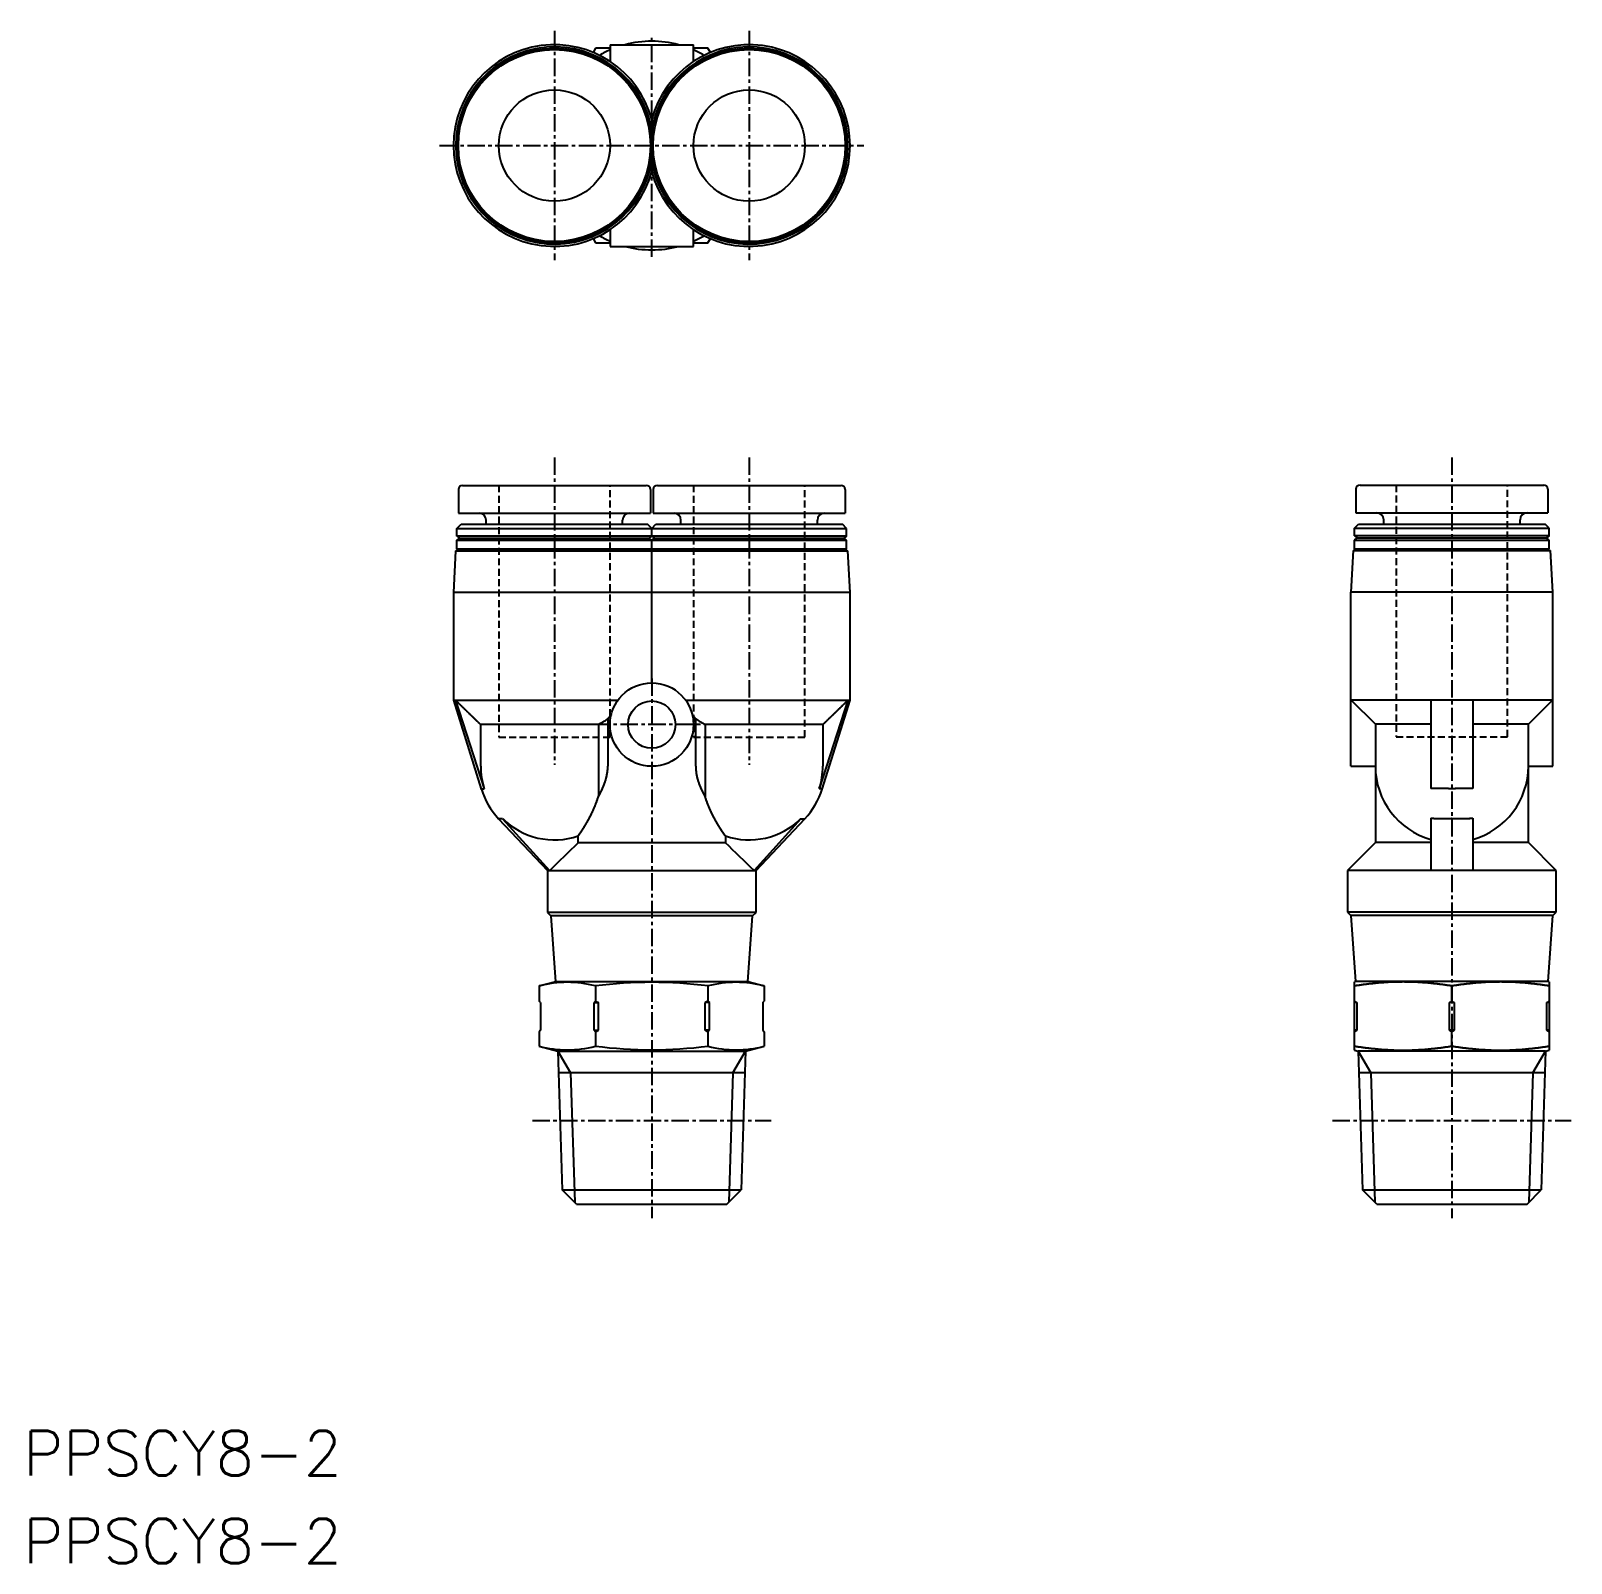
# Model space of a CAD drawing. Extents: x -2 to 109, y -27 to 83.
import ezdxf

# ---------------------------------------------------------------- set-up
doc = ezdxf.new("R2010")
doc.units = 0
doc.linetypes.add('CENTER', pattern=[2, 1.25, -0.25, 0.25, -0.25])
doc.linetypes.add('DASHED', pattern=[0.75, 0.5, -0.25])
doc.layers.get('0').update_dxf_attribs({"linetype": 'CONTINUOUS'})
doc.layers.add('CENTER', color=1, linetype='CENTER')
doc.styles.get("Standard").update_dxf_attribs({"font": 'txt.shx'})

msp = doc.modelspace()

# ---------------------------------------------------------------- texts
at = {"color": 7, "linetype": 'CONTINUOUS'}
for p in [(-2.49, -20.55), (-2.49, -26.87)]:
    msp.add_text('PPSCY8-2', height=3.2, dxfattribs=at).set_placement(p)

# ---------------------------------------------------------------- linework, layer by layer
at = {"color": 7, "linetype": 'CONTINUOUS'}
for p, q in [((38.65, 82.06), (38.47, 81.76)), ((39.69, 82.06), (38.65, 82.06)), ((39.69, 82.31), (39.69, 81.11)), ((39.69, 82.31), (45.69, 82.31)), ((45.69, 81.11), (45.69, 82.31)), ((46.73, 82.06), (45.69, 82.06)), ((46.9, 81.76), (46.73, 82.06)), ((42.69, 76.95), (42.69, 76.21)), ((42.69, 73.92), (42.69, 73.17)), ((39.69, 69.02), (39.69, 67.81)), ((45.69, 67.81), (45.69, 69.02)), ((38.47, 68.37), (38.65, 68.06)), ((38.65, 68.06), (39.69, 68.06)), ((39.69, 67.81), (45.69, 67.81)), ((45.69, 68.06), (46.73, 68.06)), ((46.73, 68.06), (46.9, 68.37)), ((28.79, 50.33), (28.79, 48.63)), ((29.09, 50.63), (42.29, 50.63)), ((42.59, 50.33), (42.59, 48.63)), ((42.79, 50.33), (42.79, 48.63)), ((43.09, 50.63), (56.29, 50.63)), ((56.59, 50.33), (56.59, 48.63)), ((93.29, 50.35), (93.29, 48.65)), ((93.59, 50.65), (106.79, 50.65)), ((107.09, 50.35), (107.09, 48.65)), ((28.69, 47.53), (28.99, 47.83)), ((28.79, 48.63), (42.59, 48.63)), ((28.99, 47.83), (42.39, 47.83)), ((30.79, 47.83), (30.79, 48.13)), ((40.59, 47.83), (40.59, 48.13)), ((42.69, 47.53), (42.39, 47.83)), ((42.69, 47.53), (42.99, 47.83)), ((42.79, 48.63), (56.59, 48.63)), ((42.99, 47.83), (56.39, 47.83)), ((44.79, 47.83), (44.79, 48.13)), ((54.59, 47.83), (54.59, 48.13)), ((56.69, 47.53), (56.39, 47.83)), ((93.19, 47.55), (93.49, 47.85)), ((93.29, 48.65), (107.09, 48.65)), ((93.49, 47.85), (106.89, 47.85)), ((95.29, 47.85), (95.29, 48.15)), ((105.09, 47.85), (105.09, 48.15)), ((107.19, 47.55), (106.89, 47.85)), ((28.69, 47.53), (42.69, 47.53)), ((28.69, 46.98), (28.69, 47.53)), ((42.69, 46.98), (28.69, 46.98)), ((28.69, 46.98), (28.89, 46.83)), ((28.69, 46.68), (28.89, 46.83)), ((28.69, 46.68), (42.69, 46.68)), ((28.69, 46.03), (28.69, 46.68)), ((28.89, 46.83), (42.49, 46.83)), ((42.69, 46.98), (42.49, 46.83)), ((42.69, 46.68), (42.49, 46.83)), ((42.69, 47.53), (56.69, 47.53)), ((42.69, 46.98), (42.69, 47.53)), ((56.69, 46.98), (42.69, 46.98)), ((42.69, 46.98), (42.89, 46.83)), ((42.69, 46.68), (42.89, 46.83)), ((42.69, 46.68), (56.69, 46.68)), ((42.69, 46.03), (42.69, 46.68)), ((42.89, 46.83), (56.49, 46.83)), ((56.69, 46.98), (56.49, 46.83)), ((56.69, 46.68), (56.49, 46.83)), ((56.69, 46.98), (56.69, 47.53)), ((56.69, 46.03), (56.69, 46.68)), ((93.19, 47.55), (107.19, 47.55)), ((93.19, 47), (93.19, 47.55)), ((107.19, 47), (93.19, 47)), ((93.19, 47), (93.39, 46.85)), ((93.19, 46.7), (93.39, 46.85)), ((93.19, 46.7), (107.19, 46.7)), ((93.19, 46.05), (93.19, 46.7)), ((93.39, 46.85), (106.99, 46.85)), ((107.19, 47), (106.99, 46.85)), ((107.19, 46.7), (106.99, 46.85)), ((107.19, 47), (107.19, 47.55)), ((107.19, 46.05), (107.19, 46.7)), ((28.59, 45.93), (28.44, 42.93)), ((28.59, 45.93), (56.78, 45.93)), ((42.69, 46.03), (28.69, 46.03)), ((28.79, 45.93), (28.69, 46.03)), ((42.59, 45.93), (42.69, 46.03)), ((56.69, 46.03), (42.69, 46.03)), ((42.79, 45.93), (42.69, 46.03)), ((42.69, 36.43), (42.69, 45.93)), ((56.59, 45.93), (56.69, 46.03)), ((56.94, 42.93), (56.78, 45.93)), ((93.09, 45.95), (92.94, 42.95)), ((93.09, 45.95), (107.28, 45.95)), ((107.19, 46.05), (93.19, 46.05)), ((93.29, 45.95), (93.19, 46.05)), ((107.09, 45.95), (107.19, 46.05)), ((107.44, 42.95), (107.28, 45.95)), ((56.94, 42.93), (28.44, 42.93)), ((28.44, 42.93), (28.44, 35.18)), ((56.94, 35.18), (56.94, 42.93)), ((92.94, 30.45), (92.94, 42.95)), ((107.44, 42.95), (92.94, 42.95)), ((107.44, 30.45), (107.44, 42.95)), ((28.44, 35.18), (30.44, 28.78)), ((28.44, 35.18), (40.25, 35.18)), ((28.59, 35.18), (30.65, 28.82)), ((45.12, 35.18), (56.94, 35.18)), ((56.78, 35.18), (54.73, 28.82)), ((54.94, 28.78), (56.94, 35.18)), ((92.94, 35.2), (94.69, 33.45)), ((92.94, 35.2), (107.44, 35.2)), ((98.69, 35.2), (98.69, 28.84)), ((101.69, 35.2), (101.69, 28.84)), ((105.69, 33.45), (107.44, 35.2)), ((30.4, 30.43), (30.4, 33.43)), ((38.85, 33.43), (30.4, 33.43)), ((38.85, 33.43), (38.85, 28.25)), ((39.52, 33.84), (39.52, 30.43)), ((45.85, 30.43), (45.85, 33.84)), ((46.52, 33.43), (46.52, 28.25)), ((54.98, 33.43), (46.52, 33.43)), ((54.98, 33.43), (54.98, 30.43)), ((94.69, 33.45), (94.69, 24.95)), ((98.69, 33.45), (94.69, 33.45)), ((105.69, 33.45), (101.69, 33.45)), ((105.69, 24.95), (105.69, 33.45)), ((92.94, 30.45), (94.69, 30.45)), ((105.69, 30.45), (107.44, 30.45)), ((31.68, 26.66), (35.19, 22.93)), ((31.97, 26.66), (35.34, 22.93)), ((53.4, 26.66), (50.04, 22.93)), ((50.19, 22.93), (53.7, 26.66)), ((98.69, 26.69), (98.69, 22.95)), ((101.69, 26.69), (101.69, 22.95)), ((37.4, 24.93), (37.4, 25.42)), ((47.98, 24.93), (37.4, 24.93)), ((47.98, 25.42), (47.98, 24.93)), ((94.69, 24.95), (92.69, 22.95)), ((98.69, 24.95), (94.69, 24.95)), ((105.69, 24.95), (101.69, 24.95)), ((107.69, 22.95), (105.69, 24.95)), ((35.19, 22.93), (50.19, 22.93)), ((35.19, 22.93), (35.19, 19.93)), ((50.19, 19.93), (50.19, 22.93)), ((107.69, 22.95), (92.69, 22.95)), ((92.69, 22.95), (92.69, 19.95)), ((107.69, 19.95), (107.69, 22.95)), ((92.69, 19.95), (92.94, 19.7)), ((107.69, 19.95), (92.69, 19.95)), ((107.44, 19.7), (107.69, 19.95)), ((35.19, 19.93), (35.44, 19.68)), ((50.19, 19.93), (35.19, 19.93)), ((35.44, 19.68), (35.77, 14.93)), ((49.94, 19.68), (35.44, 19.68)), ((49.6, 14.93), (49.94, 19.68)), ((49.94, 19.68), (50.19, 19.93)), ((92.94, 19.7), (93.27, 14.95)), ((107.44, 19.7), (92.94, 19.7)), ((107.1, 14.95), (107.44, 19.7)), ((34.6, 14.64), (35.79, 14.95)), ((34.6, 14.64), (34.6, 13.55)), ((35.69, 14.95), (49.69, 14.95)), ((38.65, 14.64), (38.65, 13.55)), ((46.73, 14.64), (46.73, 13.55)), ((49.59, 14.95), (50.77, 14.64)), ((50.77, 14.64), (50.77, 13.55)), ((107.19, 14.95), (93.19, 14.95)), ((93.29, 14.95), (93.19, 14.93)), ((93.19, 10.02), (93.19, 14.93)), ((100.19, 13.55), (100.19, 14.64)), ((107.19, 14.93), (107.09, 14.95)), ((107.19, 14.93), (107.19, 10.02)), ((34.7, 13.45), (34.6, 13.55)), ((34.7, 13.45), (34.7, 11.45)), ((38.65, 13.55), (38.54, 13.45)), ((38.54, 13.45), (38.85, 13.45)), ((38.54, 11.45), (38.54, 13.45)), ((38.65, 13.55), (38.85, 13.45)), ((38.85, 11.45), (38.85, 13.45)), ((46.73, 13.55), (46.52, 13.45)), ((46.52, 11.45), (46.52, 13.45)), ((46.83, 13.45), (46.52, 13.45)), ((46.73, 13.55), (46.83, 13.45)), ((46.83, 11.45), (46.83, 13.45)), ((50.67, 13.45), (50.77, 13.55)), ((50.67, 13.45), (50.67, 11.45)), ((93.19, 13.55), (93.36, 13.45)), ((93.36, 13.45), (93.19, 13.45)), ((93.36, 13.45), (93.36, 11.45)), ((100.01, 13.45), (100.19, 13.55)), ((100.01, 11.45), (100.01, 13.45)), ((100.36, 13.45), (100.01, 13.45)), ((100.19, 13.55), (100.36, 13.45)), ((100.36, 13.45), (100.36, 11.45)), ((107.01, 13.45), (107.19, 13.55)), ((107.01, 11.45), (107.01, 13.45)), ((107.19, 13.45), (107.01, 13.45)), ((34.7, 11.45), (34.6, 11.35)), ((34.6, 11.35), (34.6, 10.31)), ((38.54, 11.45), (38.85, 11.45)), ((38.65, 11.35), (38.54, 11.45)), ((38.65, 11.35), (38.85, 11.45)), ((38.65, 11.35), (38.65, 10.31)), ((46.73, 11.35), (46.52, 11.45)), ((46.83, 11.45), (46.52, 11.45)), ((46.73, 11.35), (46.83, 11.45)), ((46.73, 11.35), (46.73, 10.31)), ((50.67, 11.45), (50.77, 11.35)), ((50.77, 11.35), (50.77, 10.31)), ((93.36, 11.45), (93.19, 11.35)), ((93.36, 11.45), (93.19, 11.45)), ((100.19, 11.35), (100.01, 11.45)), ((100.36, 11.45), (100.01, 11.45)), ((100.36, 11.45), (100.19, 11.35)), ((100.19, 10.31), (100.19, 11.35)), ((107.19, 11.35), (107.01, 11.45)), ((107.19, 11.45), (107.01, 11.45)), ((34.6, 10.31), (35.95, 9.95)), ((49.42, 9.95), (50.77, 10.31)), ((93.19, 10.02), (93.45, 9.95)), ((106.92, 9.95), (107.19, 10.02)), ((35.95, 9.95), (36.26, -0.03)), ((35.95, 9.95), (49.42, 9.95)), ((49.42, 9.95), (49.11, -0.03)), ((106.92, 9.95), (93.45, 9.95)), ((93.45, 9.95), (93.76, -0.03)), ((106.92, 9.95), (106.61, -0.03)), ((49.37, 8.38), (36, 8.38)), ((106.87, 8.38), (93.5, 8.38)), ((37.29, -1.05), (36.26, -0.03)), ((36.26, -0.03), (49.11, -0.03)), ((37.29, -1.05), (48.09, -1.05)), ((48.09, -1.05), (49.11, -0.03)), ((93.76, -0.03), (106.61, -0.03)), ((94.79, -1.05), (93.76, -0.03)), ((94.79, -1.05), (105.59, -1.05)), ((105.59, -1.05), (106.61, -0.03))]:
    msp.add_line(p, q, dxfattribs=at)
at = {"color": 3, "linetype": 'DASHED'}
for p, q in [((31.69, 50.63), (31.69, 32.53)), ((39.69, 32.53), (39.69, 50.63)), ((45.69, 50.63), (45.69, 32.53)), ((53.69, 32.53), (53.69, 50.63)), ((96.19, 50.65), (96.19, 32.55)), ((104.19, 32.55), (104.19, 50.65)), ((39.76, 34.09), (39.77, 34.12)), ((31.69, 32.53), (39.69, 32.53)), ((45.69, 32.53), (53.69, 32.53)), ((96.19, 32.55), (104.19, 32.55)), ((42.69, 30.43), (42.58, 30.43)), ((30.65, 28.82), (30.63, 28.82))]:
    msp.add_line(p, q, dxfattribs=at)
at = {"color": 3, "linetype": 'CONTINUOUS'}
for p, q in [((35.95, 9.95), (36.86, 8.38)), ((48.52, 8.38), (49.42, 9.95)), ((93.45, 9.95), (94.36, 8.38)), ((106.02, 8.38), (106.92, 9.95)), ((36.86, 8.38), (37.15, -0.91)), ((48.52, 8.38), (48.23, -0.91)), ((94.36, 8.38), (94.65, -0.91)), ((106.02, 8.38), (105.73, -0.91))]:
    msp.add_line(p, q, dxfattribs=at)
at = {"color": 7}
for points in [[(28.59, 35.18, 0), (28.61, 35.16, 0), (28.62, 35.15, 0), (28.63, 35.14, 0), (28.64, 35.13, 0), (28.65, 35.12, 0), (28.66, 35.11, 0), (28.67, 35.1, 0), (28.68, 35.09, 0), (28.7, 35.08, 0), (28.71, 35.07, 0), (28.72, 35.05, 0), (28.73, 35.04, 0), (28.74, 35.03, 0), (28.75, 35.02, 0), (28.76, 35.01, 0), (28.77, 35, 0), (28.79, 34.99, 0), (28.8, 34.98, 0), (28.81, 34.97, 0), (28.82, 34.95, 0), (28.83, 34.94, 0), (28.84, 34.93, 0), (28.85, 34.92, 0), (28.86, 34.91, 0), (28.88, 34.9, 0), (28.89, 34.89, 0), (28.9, 34.88, 0), (28.91, 34.87, 0), (28.92, 34.86, 0), (28.93, 34.84, 0), (28.94, 34.83, 0), (28.96, 34.82, 0), (28.97, 34.81, 0), (28.98, 34.8, 0), (28.99, 34.79, 0), (29, 34.78, 0), (29.01, 34.77, 0), (29.02, 34.76, 0), (29.03, 34.74, 0), (29.05, 34.73, 0), (29.06, 34.72, 0), (29.07, 34.71, 0), (29.08, 34.7, 0), (29.09, 34.69, 0), (29.1, 34.68, 0), (29.11, 34.67, 0), (29.12, 34.66, 0), (29.14, 34.65, 0), (29.15, 34.63, 0), (29.16, 34.62, 0), (29.17, 34.61, 0), (29.18, 34.6, 0), (29.19, 34.59, 0), (29.2, 34.58, 0), (29.22, 34.57, 0), (29.23, 34.56, 0), (29.24, 34.55, 0), (29.25, 34.54, 0), (29.26, 34.52, 0), (29.27, 34.51, 0), (29.28, 34.5, 0), (29.29, 34.49, 0), (29.31, 34.48, 0), (29.32, 34.47, 0), (29.33, 34.46, 0), (29.34, 34.45, 0), (29.35, 34.44, 0), (29.36, 34.43, 0), (29.37, 34.41, 0), (29.39, 34.4, 0), (29.4, 34.39, 0), (29.41, 34.38, 0), (29.42, 34.37, 0), (29.43, 34.36, 0), (29.44, 34.35, 0), (29.45, 34.34, 0), (29.46, 34.33, 0), (29.48, 34.32, 0), (29.49, 34.3, 0), (29.5, 34.29, 0), (29.51, 34.28, 0), (29.52, 34.27, 0), (29.53, 34.26, 0), (29.54, 34.25, 0), (29.56, 34.24, 0), (29.57, 34.23, 0), (29.58, 34.22, 0), (29.59, 34.21, 0), (29.6, 34.19, 0), (29.61, 34.18, 0), (29.62, 34.17, 0), (29.63, 34.16, 0), (29.65, 34.15, 0), (29.66, 34.14, 0), (29.67, 34.13, 0), (29.68, 34.12, 0), (29.69, 34.11, 0), (29.7, 34.1, 0), (29.71, 34.08, 0), (29.73, 34.07, 0), (29.74, 34.06, 0), (29.75, 34.05, 0), (29.76, 34.04, 0), (29.77, 34.03, 0), (29.78, 34.02, 0), (29.79, 34.01, 0), (29.8, 34, 0), (29.82, 33.99, 0), (29.83, 33.97, 0), (29.84, 33.96, 0), (29.85, 33.95, 0), (29.86, 33.94, 0), (29.87, 33.93, 0), (29.88, 33.92, 0), (29.9, 33.91, 0), (29.91, 33.9, 0), (29.92, 33.89, 0), (29.93, 33.88, 0), (29.94, 33.86, 0), (29.95, 33.85, 0), (29.96, 33.84, 0), (29.98, 33.83, 0), (29.99, 33.82, 0), (30, 33.81, 0), (30.01, 33.8, 0), (30.02, 33.79, 0), (30.03, 33.78, 0), (30.04, 33.77, 0), (30.05, 33.75, 0), (30.07, 33.74, 0), (30.08, 33.73, 0), (30.09, 33.72, 0), (30.1, 33.71, 0), (30.11, 33.7, 0), (30.12, 33.69, 0), (30.13, 33.68, 0), (30.15, 33.67, 0), (30.16, 33.66, 0), (30.17, 33.64, 0), (30.18, 33.63, 0), (30.19, 33.62, 0), (30.2, 33.61, 0), (30.21, 33.6, 0), (30.22, 33.59, 0), (30.24, 33.58, 0), (30.25, 33.57, 0), (30.26, 33.56, 0), (30.27, 33.55, 0), (30.28, 33.54, 0), (30.29, 33.52, 0), (30.3, 33.51, 0), (30.32, 33.5, 0), (30.33, 33.49, 0), (30.34, 33.48, 0), (30.35, 33.47, 0), (30.36, 33.46, 0), (30.37, 33.45, 0), (30.38, 33.44, 0), (30.4, 33.43, 0)], [(54.98, 33.43, 0), (54.99, 33.44, 0), (55, 33.45, 0), (55.01, 33.46, 0), (55.02, 33.47, 0), (55.04, 33.48, 0), (55.05, 33.49, 0), (55.06, 33.5, 0), (55.07, 33.51, 0), (55.08, 33.52, 0), (55.09, 33.54, 0), (55.1, 33.55, 0), (55.12, 33.56, 0), (55.13, 33.57, 0), (55.14, 33.58, 0), (55.15, 33.59, 0), (55.16, 33.6, 0), (55.17, 33.61, 0), (55.18, 33.62, 0), (55.19, 33.63, 0), (55.21, 33.64, 0), (55.22, 33.66, 0), (55.23, 33.67, 0), (55.24, 33.68, 0), (55.25, 33.69, 0), (55.26, 33.7, 0), (55.27, 33.71, 0), (55.29, 33.72, 0), (55.3, 33.73, 0), (55.31, 33.74, 0), (55.32, 33.75, 0), (55.33, 33.77, 0), (55.34, 33.78, 0), (55.35, 33.79, 0), (55.37, 33.8, 0), (55.38, 33.81, 0), (55.39, 33.82, 0), (55.4, 33.83, 0), (55.41, 33.84, 0), (55.42, 33.85, 0), (55.43, 33.86, 0), (55.44, 33.88, 0), (55.46, 33.89, 0), (55.47, 33.9, 0), (55.48, 33.91, 0), (55.49, 33.92, 0), (55.5, 33.93, 0), (55.51, 33.94, 0), (55.52, 33.95, 0), (55.54, 33.96, 0), (55.55, 33.97, 0), (55.56, 33.99, 0), (55.57, 34, 0), (55.58, 34.01, 0), (55.59, 34.02, 0), (55.6, 34.03, 0), (55.61, 34.04, 0), (55.63, 34.05, 0), (55.64, 34.06, 0), (55.65, 34.07, 0), (55.66, 34.08, 0), (55.67, 34.1, 0), (55.68, 34.11, 0), (55.69, 34.12, 0), (55.71, 34.13, 0), (55.72, 34.14, 0), (55.73, 34.15, 0), (55.74, 34.16, 0), (55.75, 34.17, 0), (55.76, 34.18, 0), (55.77, 34.19, 0), (55.78, 34.21, 0), (55.8, 34.22, 0), (55.81, 34.23, 0), (55.82, 34.24, 0), (55.83, 34.25, 0), (55.84, 34.26, 0), (55.85, 34.27, 0), (55.86, 34.28, 0), (55.88, 34.29, 0), (55.89, 34.3, 0), (55.9, 34.32, 0), (55.91, 34.33, 0), (55.92, 34.34, 0), (55.93, 34.35, 0), (55.94, 34.36, 0), (55.95, 34.37, 0), (55.97, 34.38, 0), (55.98, 34.39, 0), (55.99, 34.4, 0), (56, 34.41, 0), (56.01, 34.43, 0), (56.02, 34.44, 0), (56.03, 34.45, 0), (56.05, 34.46, 0), (56.06, 34.47, 0), (56.07, 34.48, 0), (56.08, 34.49, 0), (56.09, 34.5, 0), (56.1, 34.51, 0), (56.11, 34.52, 0), (56.12, 34.54, 0), (56.14, 34.55, 0), (56.15, 34.56, 0), (56.16, 34.57, 0), (56.17, 34.58, 0), (56.18, 34.59, 0), (56.19, 34.6, 0), (56.2, 34.61, 0), (56.22, 34.62, 0), (56.23, 34.63, 0), (56.24, 34.65, 0), (56.25, 34.66, 0), (56.26, 34.67, 0), (56.27, 34.68, 0), (56.28, 34.69, 0), (56.29, 34.7, 0), (56.31, 34.71, 0), (56.32, 34.72, 0), (56.33, 34.73, 0), (56.34, 34.74, 0), (56.35, 34.76, 0), (56.36, 34.77, 0), (56.37, 34.78, 0), (56.38, 34.79, 0), (56.4, 34.8, 0), (56.41, 34.81, 0), (56.42, 34.82, 0), (56.43, 34.83, 0), (56.44, 34.84, 0), (56.45, 34.86, 0), (56.46, 34.87, 0), (56.48, 34.88, 0), (56.49, 34.89, 0), (56.5, 34.9, 0), (56.51, 34.91, 0), (56.52, 34.92, 0), (56.53, 34.93, 0), (56.54, 34.94, 0), (56.55, 34.95, 0), (56.57, 34.97, 0), (56.58, 34.98, 0), (56.59, 34.99, 0), (56.6, 35, 0), (56.61, 35.01, 0), (56.62, 35.02, 0), (56.63, 35.03, 0), (56.64, 35.04, 0), (56.66, 35.05, 0), (56.67, 35.07, 0), (56.68, 35.08, 0), (56.69, 35.09, 0), (56.7, 35.1, 0), (56.71, 35.11, 0), (56.72, 35.12, 0), (56.73, 35.13, 0), (56.75, 35.14, 0), (56.76, 35.15, 0), (56.77, 35.16, 0), (56.78, 35.18, 0)], [(39.77, 34.12, 0), (39.77, 34.12, 0), (39.77, 34.12, 0), (39.76, 34.12, 0), (39.76, 34.12, 0), (39.76, 34.11, 0), (39.76, 34.11, 0), (39.76, 34.11, 0), (39.76, 34.11, 0), (39.76, 34.11, 0), (39.75, 34.1, 0), (39.75, 34.1, 0), (39.75, 34.1, 0), (39.75, 34.1, 0), (39.75, 34.1, 0), (39.75, 34.1, 0), (39.74, 34.09, 0), (39.74, 34.09, 0), (39.74, 34.09, 0), (39.74, 34.09, 0), (39.74, 34.09, 0), (39.74, 34.09, 0), (39.73, 34.08, 0), (39.73, 34.08, 0), (39.73, 34.08, 0), (39.73, 34.08, 0), (39.73, 34.08, 0), (39.73, 34.07, 0), (39.73, 34.07, 0), (39.72, 34.07, 0), (39.72, 34.07, 0), (39.72, 34.07, 0), (39.72, 34.07, 0), (39.72, 34.06, 0), (39.72, 34.06, 0), (39.71, 34.06, 0), (39.71, 34.06, 0), (39.71, 34.06, 0), (39.71, 34.06, 0), (39.71, 34.05, 0), (39.71, 34.05, 0), (39.71, 34.05, 0), (39.7, 34.05, 0), (39.7, 34.05, 0), (39.7, 34.04, 0), (39.7, 34.04, 0), (39.7, 34.04, 0), (39.7, 34.04, 0), (39.69, 34.04, 0), (39.69, 34.04, 0), (39.69, 34.03, 0), (39.69, 34.03, 0), (39.69, 34.03, 0), (39.69, 34.03, 0), (39.69, 34.03, 0), (39.68, 34.03, 0), (39.68, 34.02, 0), (39.68, 34.02, 0), (39.68, 34.02, 0), (39.68, 34.02, 0), (39.68, 34.02, 0), (39.67, 34.01, 0), (39.67, 34.01, 0), (39.67, 34.01, 0), (39.67, 34.01, 0), (39.67, 34.01, 0), (39.67, 34.01, 0), (39.67, 34, 0), (39.66, 34, 0), (39.66, 34, 0), (39.66, 34, 0), (39.66, 34, 0), (39.66, 33.99, 0), (39.66, 33.99, 0), (39.65, 33.99, 0), (39.65, 33.99, 0), (39.65, 33.99, 0), (39.65, 33.99, 0), (39.65, 33.98, 0), (39.65, 33.98, 0), (39.65, 33.98, 0), (39.64, 33.98, 0), (39.64, 33.98, 0), (39.64, 33.98, 0), (39.64, 33.97, 0), (39.64, 33.97, 0), (39.64, 33.97, 0), (39.63, 33.97, 0), (39.63, 33.97, 0), (39.63, 33.96, 0), (39.63, 33.96, 0), (39.63, 33.96, 0), (39.63, 33.96, 0), (39.63, 33.96, 0), (39.62, 33.96, 0), (39.62, 33.95, 0), (39.62, 33.95, 0), (39.62, 33.95, 0), (39.62, 33.95, 0), (39.62, 33.95, 0), (39.61, 33.95, 0), (39.61, 33.94, 0), (39.61, 33.94, 0), (39.61, 33.94, 0), (39.61, 33.94, 0), (39.61, 33.94, 0), (39.61, 33.93, 0), (39.6, 33.93, 0), (39.6, 33.93, 0), (39.6, 33.93, 0), (39.6, 33.93, 0), (39.6, 33.93, 0), (39.6, 33.92, 0), (39.59, 33.92, 0), (39.59, 33.92, 0), (39.59, 33.92, 0), (39.59, 33.92, 0), (39.59, 33.91, 0), (39.59, 33.91, 0), (39.59, 33.91, 0), (39.58, 33.91, 0), (39.58, 33.91, 0), (39.58, 33.91, 0), (39.58, 33.9, 0), (39.58, 33.9, 0), (39.58, 33.9, 0), (39.57, 33.9, 0), (39.57, 33.9, 0), (39.57, 33.9, 0), (39.57, 33.89, 0), (39.57, 33.89, 0), (39.57, 33.89, 0), (39.57, 33.89, 0), (39.56, 33.89, 0), (39.56, 33.88, 0), (39.56, 33.88, 0), (39.56, 33.88, 0), (39.56, 33.88, 0), (39.56, 33.88, 0), (39.56, 33.88, 0), (39.55, 33.87, 0), (39.55, 33.87, 0), (39.55, 33.87, 0), (39.55, 33.87, 0), (39.55, 33.87, 0), (39.55, 33.86, 0), (39.54, 33.86, 0), (39.54, 33.86, 0), (39.54, 33.86, 0), (39.54, 33.86, 0), (39.54, 33.86, 0), (39.54, 33.85, 0), (39.54, 33.85, 0), (39.53, 33.85, 0), (39.53, 33.85, 0), (39.53, 33.85, 0), (39.53, 33.85, 0), (39.53, 33.84, 0), (39.53, 33.84, 0), (39.52, 33.84, 0)], [(45.85, 33.84, 0), (45.85, 33.84, 0), (45.85, 33.84, 0), (45.84, 33.85, 0), (45.84, 33.85, 0), (45.84, 33.85, 0), (45.84, 33.85, 0), (45.84, 33.85, 0), (45.84, 33.85, 0), (45.84, 33.86, 0), (45.83, 33.86, 0), (45.83, 33.86, 0), (45.83, 33.86, 0), (45.83, 33.86, 0), (45.83, 33.86, 0), (45.83, 33.87, 0), (45.83, 33.87, 0), (45.82, 33.87, 0), (45.82, 33.87, 0), (45.82, 33.87, 0), (45.82, 33.88, 0), (45.82, 33.88, 0), (45.82, 33.88, 0), (45.81, 33.88, 0), (45.81, 33.88, 0), (45.81, 33.88, 0), (45.81, 33.89, 0), (45.81, 33.89, 0), (45.81, 33.89, 0), (45.81, 33.89, 0), (45.8, 33.89, 0), (45.8, 33.9, 0), (45.8, 33.9, 0), (45.8, 33.9, 0), (45.8, 33.9, 0), (45.8, 33.9, 0), (45.79, 33.9, 0), (45.79, 33.91, 0), (45.79, 33.91, 0), (45.79, 33.91, 0), (45.79, 33.91, 0), (45.79, 33.91, 0), (45.79, 33.91, 0), (45.78, 33.92, 0), (45.78, 33.92, 0), (45.78, 33.92, 0), (45.78, 33.92, 0), (45.78, 33.92, 0), (45.78, 33.93, 0), (45.77, 33.93, 0), (45.77, 33.93, 0), (45.77, 33.93, 0), (45.77, 33.93, 0), (45.77, 33.93, 0), (45.77, 33.94, 0), (45.77, 33.94, 0), (45.76, 33.94, 0), (45.76, 33.94, 0), (45.76, 33.94, 0), (45.76, 33.95, 0), (45.76, 33.95, 0), (45.76, 33.95, 0), (45.75, 33.95, 0), (45.75, 33.95, 0), (45.75, 33.95, 0), (45.75, 33.96, 0), (45.75, 33.96, 0), (45.75, 33.96, 0), (45.75, 33.96, 0), (45.74, 33.96, 0), (45.74, 33.96, 0), (45.74, 33.97, 0), (45.74, 33.97, 0), (45.74, 33.97, 0), (45.74, 33.97, 0), (45.73, 33.97, 0), (45.73, 33.98, 0), (45.73, 33.98, 0), (45.73, 33.98, 0), (45.73, 33.98, 0), (45.73, 33.98, 0), (45.73, 33.98, 0), (45.72, 33.99, 0), (45.72, 33.99, 0), (45.72, 33.99, 0), (45.72, 33.99, 0), (45.72, 33.99, 0), (45.72, 33.99, 0), (45.71, 34, 0), (45.71, 34, 0), (45.71, 34, 0), (45.71, 34, 0), (45.71, 34, 0), (45.71, 34.01, 0), (45.71, 34.01, 0), (45.7, 34.01, 0), (45.7, 34.01, 0), (45.7, 34.01, 0), (45.7, 34.01, 0), (45.7, 34.02, 0), (45.7, 34.02, 0), (45.69, 34.02, 0), (45.69, 34.02, 0), (45.69, 34.02, 0), (45.69, 34.03, 0), (45.69, 34.03, 0), (45.69, 34.03, 0), (45.69, 34.03, 0), (45.68, 34.03, 0), (45.68, 34.03, 0), (45.68, 34.04, 0), (45.68, 34.04, 0), (45.68, 34.04, 0), (45.68, 34.04, 0), (45.67, 34.04, 0), (45.67, 34.04, 0), (45.67, 34.05, 0), (45.67, 34.05, 0), (45.67, 34.05, 0), (45.67, 34.05, 0), (45.67, 34.05, 0), (45.66, 34.06, 0), (45.66, 34.06, 0), (45.66, 34.06, 0), (45.66, 34.06, 0), (45.66, 34.06, 0), (45.66, 34.06, 0), (45.65, 34.07, 0), (45.65, 34.07, 0), (45.65, 34.07, 0), (45.65, 34.07, 0), (45.65, 34.07, 0), (45.65, 34.07, 0), (45.65, 34.08, 0), (45.64, 34.08, 0), (45.64, 34.08, 0), (45.64, 34.08, 0), (45.64, 34.08, 0), (45.64, 34.09, 0), (45.64, 34.09, 0), (45.63, 34.09, 0), (45.63, 34.09, 0), (45.63, 34.09, 0), (45.63, 34.09, 0), (45.63, 34.1, 0), (45.63, 34.1, 0), (45.63, 34.1, 0), (45.62, 34.1, 0), (45.62, 34.1, 0), (45.62, 34.1, 0), (45.62, 34.11, 0), (45.62, 34.11, 0), (45.62, 34.11, 0), (45.61, 34.11, 0), (45.61, 34.11, 0), (45.61, 34.12, 0), (45.61, 34.12, 0), (45.61, 34.12, 0), (45.61, 34.12, 0), (45.6, 34.12, 0)], [(38.85, 28.25, 0), (38.85, 28.25, 0), (38.85, 28.26, 0), (38.85, 28.26, 0), (38.86, 28.26, 0), (38.86, 28.27, 0), (38.86, 28.27, 0), (38.86, 28.27, 0), (38.86, 28.27, 0), (38.86, 28.28, 0), (38.87, 28.28, 0), (38.87, 28.28, 0), (38.87, 28.29, 0), (38.87, 28.29, 0), (38.87, 28.29, 0), (38.87, 28.3, 0), (38.88, 28.3, 0), (38.88, 28.3, 0), (38.88, 28.3, 0), (38.88, 28.31, 0), (38.88, 28.31, 0), (38.88, 28.31, 0), (38.89, 28.32, 0), (38.89, 28.32, 0), (38.89, 28.32, 0), (38.89, 28.33, 0), (38.89, 28.33, 0), (38.89, 28.33, 0), (38.9, 28.34, 0), (38.9, 28.34, 0), (38.9, 28.34, 0), (38.9, 28.34, 0), (38.9, 28.35, 0), (38.9, 28.35, 0), (38.91, 28.35, 0), (38.91, 28.36, 0), (38.91, 28.36, 0), (38.91, 28.36, 0), (38.91, 28.37, 0), (38.91, 28.37, 0), (38.92, 28.37, 0), (38.92, 28.37, 0), (38.92, 28.38, 0), (38.92, 28.38, 0), (38.92, 28.38, 0), (38.92, 28.39, 0), (38.93, 28.39, 0), (38.93, 28.39, 0), (38.93, 28.4, 0), (38.93, 28.4, 0), (38.93, 28.4, 0), (38.93, 28.4, 0), (38.94, 28.41, 0), (38.94, 28.41, 0), (38.94, 28.41, 0), (38.94, 28.42, 0), (38.94, 28.42, 0), (38.94, 28.42, 0), (38.95, 28.43, 0), (38.95, 28.43, 0), (38.95, 28.43, 0), (38.95, 28.43, 0), (38.95, 28.44, 0), (38.95, 28.44, 0), (38.95, 28.44, 0), (38.96, 28.45, 0), (38.96, 28.45, 0), (38.96, 28.45, 0), (38.96, 28.46, 0), (38.96, 28.46, 0), (38.96, 28.46, 0), (38.97, 28.46, 0), (38.97, 28.47, 0), (38.97, 28.47, 0), (38.97, 28.47, 0), (38.97, 28.48, 0), (38.97, 28.48, 0), (38.98, 28.48, 0), (38.98, 28.49, 0), (38.98, 28.49, 0), (38.98, 28.49, 0), (38.98, 28.5, 0), (38.98, 28.5, 0), (38.99, 28.5, 0), (38.99, 28.5, 0), (38.99, 28.51, 0), (38.99, 28.51, 0), (38.99, 28.51, 0), (38.99, 28.52, 0), (38.99, 28.52, 0), (39, 28.52, 0), (39, 28.53, 0), (39, 28.53, 0), (39, 28.53, 0), (39, 28.53, 0), (39, 28.54, 0), (39.01, 28.54, 0), (39.01, 28.54, 0), (39.01, 28.55, 0), (39.01, 28.55, 0), (39.01, 28.55, 0), (39.01, 28.56, 0), (39.02, 28.56, 0), (39.02, 28.56, 0), (39.02, 28.57, 0), (39.02, 28.57, 0), (39.02, 28.57, 0), (39.02, 28.57, 0), (39.02, 28.58, 0), (39.03, 28.58, 0), (39.03, 28.58, 0), (39.03, 28.59, 0), (39.03, 28.59, 0), (39.03, 28.59, 0), (39.03, 28.6, 0), (39.04, 28.6, 0), (39.04, 28.6, 0), (39.04, 28.61, 0), (39.04, 28.61, 0), (39.04, 28.61, 0), (39.04, 28.61, 0), (39.04, 28.62, 0), (39.05, 28.62, 0), (39.05, 28.62, 0), (39.05, 28.63, 0), (39.05, 28.63, 0), (39.05, 28.63, 0), (39.05, 28.64, 0), (39.06, 28.64, 0), (39.06, 28.64, 0), (39.06, 28.65, 0), (39.06, 28.65, 0), (39.06, 28.65, 0), (39.06, 28.65, 0), (39.06, 28.66, 0), (39.07, 28.66, 0), (39.07, 28.66, 0), (39.07, 28.67, 0), (39.07, 28.67, 0), (39.07, 28.67, 0), (39.07, 28.68, 0), (39.07, 28.68, 0), (39.08, 28.68, 0), (39.08, 28.69, 0), (39.08, 28.69, 0), (39.08, 28.69, 0), (39.08, 28.69, 0), (39.08, 28.7, 0), (39.09, 28.7, 0), (39.09, 28.7, 0), (39.09, 28.71, 0), (39.09, 28.71, 0), (39.09, 28.71, 0), (39.09, 28.72, 0), (39.09, 28.72, 0), (39.1, 28.72, 0), (39.1, 28.73, 0), (39.1, 28.73, 0), (39.1, 28.73, 0), (39.1, 28.74, 0), (39.1, 28.74, 0), (39.1, 28.74, 0), (39.11, 28.74, 0), (39.11, 28.75, 0), (39.11, 28.75, 0), (39.11, 28.75, 0), (39.11, 28.76, 0), (39.11, 28.76, 0), (39.11, 28.76, 0), (39.12, 28.77, 0), (39.12, 28.77, 0), (39.12, 28.77, 0), (39.12, 28.78, 0), (39.12, 28.78, 0), (39.12, 28.78, 0), (39.12, 28.78, 0), (39.13, 28.79, 0), (39.13, 28.79, 0), (39.13, 28.79, 0), (39.13, 28.8, 0), (39.13, 28.8, 0), (39.13, 28.8, 0), (39.13, 28.81, 0), (39.14, 28.81, 0), (39.14, 28.81, 0), (39.14, 28.82, 0), (39.14, 28.82, 0), (39.14, 28.82, 0), (39.14, 28.83, 0), (39.14, 28.83, 0), (39.15, 28.83, 0), (39.15, 28.83, 0), (39.15, 28.84, 0), (39.15, 28.84, 0), (39.15, 28.84, 0), (39.15, 28.85, 0), (39.15, 28.85, 0), (39.16, 28.85, 0), (39.16, 28.86, 0), (39.16, 28.86, 0), (39.16, 28.86, 0), (39.16, 28.87, 0), (39.16, 28.87, 0), (39.16, 28.87, 0), (39.17, 28.88, 0), (39.17, 28.88, 0), (39.17, 28.88, 0), (39.17, 28.89, 0), (39.17, 28.89, 0), (39.17, 28.89, 0), (39.17, 28.89, 0), (39.17, 28.9, 0), (39.18, 28.9, 0), (39.18, 28.9, 0), (39.18, 28.91, 0), (39.18, 28.91, 0), (39.18, 28.91, 0), (39.18, 28.92, 0), (39.18, 28.92, 0), (39.19, 28.92, 0), (39.19, 28.93, 0), (39.19, 28.93, 0), (39.19, 28.93, 0), (39.19, 28.94, 0), (39.19, 28.94, 0), (39.19, 28.94, 0), (39.2, 28.94, 0), (39.2, 28.95, 0), (39.2, 28.95, 0), (39.2, 28.95, 0), (39.2, 28.96, 0), (39.2, 28.96, 0), (39.2, 28.96, 0), (39.2, 28.97, 0), (39.21, 28.97, 0), (39.21, 28.97, 0), (39.21, 28.98, 0), (39.21, 28.98, 0), (39.21, 28.98, 0), (39.21, 28.99, 0), (39.21, 28.99, 0), (39.22, 28.99, 0), (39.22, 29, 0), (39.22, 29, 0), (39.22, 29, 0), (39.22, 29.01, 0), (39.22, 29.01, 0), (39.22, 29.01, 0), (39.22, 29.01, 0), (39.23, 29.02, 0), (39.23, 29.02, 0), (39.23, 29.02, 0), (39.23, 29.03, 0), (39.23, 29.03, 0), (39.23, 29.03, 0), (39.23, 29.04, 0), (39.23, 29.04, 0), (39.24, 29.04, 0), (39.24, 29.05, 0), (39.24, 29.05, 0), (39.24, 29.05, 0), (39.24, 29.06, 0), (39.24, 29.06, 0), (39.24, 29.06, 0), (39.24, 29.07, 0), (39.25, 29.07, 0), (39.25, 29.07, 0), (39.25, 29.08, 0), (39.25, 29.08, 0), (39.25, 29.08, 0), (39.25, 29.08, 0), (39.25, 29.09, 0), (39.25, 29.09, 0), (39.26, 29.09, 0), (39.26, 29.1, 0), (39.26, 29.1, 0), (39.26, 29.1, 0), (39.26, 29.11, 0), (39.26, 29.11, 0), (39.26, 29.11, 0), (39.26, 29.12, 0), (39.27, 29.12, 0), (39.27, 29.12, 0), (39.27, 29.13, 0), (39.27, 29.13, 0), (39.27, 29.13, 0), (39.27, 29.14, 0), (39.27, 29.14, 0), (39.27, 29.14, 0), (39.28, 29.15, 0), (39.28, 29.15, 0), (39.28, 29.15, 0), (39.28, 29.16, 0), (39.28, 29.16, 0), (39.28, 29.16, 0), (39.28, 29.16, 0), (39.28, 29.17, 0), (39.29, 29.17, 0), (39.29, 29.17, 0), (39.29, 29.18, 0), (39.29, 29.18, 0), (39.29, 29.18, 0), (39.29, 29.19, 0), (39.29, 29.19, 0), (39.29, 29.19, 0), (39.29, 29.2, 0), (39.3, 29.2, 0), (39.3, 29.2, 0), (39.3, 29.21, 0), (39.3, 29.21, 0), (39.3, 29.21, 0), (39.3, 29.22, 0), (39.3, 29.22, 0), (39.3, 29.22, 0), (39.3, 29.23, 0), (39.31, 29.23, 0), (39.31, 29.23, 0), (39.31, 29.24, 0), (39.31, 29.24, 0), (39.31, 29.24, 0), (39.31, 29.25, 0), (39.31, 29.25, 0), (39.31, 29.25, 0), (39.32, 29.26, 0), (39.32, 29.26, 0), (39.32, 29.26, 0), (39.32, 29.27, 0), (39.32, 29.27, 0), (39.32, 29.27, 0), (39.32, 29.27, 0), (39.32, 29.28, 0), (39.32, 29.28, 0), (39.33, 29.28, 0), (39.33, 29.29, 0), (39.33, 29.29, 0), (39.33, 29.29, 0), (39.33, 29.3, 0), (39.33, 29.3, 0), (39.33, 29.3, 0), (39.33, 29.31, 0), (39.33, 29.31, 0), (39.34, 29.31, 0), (39.34, 29.32, 0), (39.34, 29.32, 0), (39.34, 29.32, 0), (39.34, 29.33, 0), (39.34, 29.33, 0), (39.34, 29.33, 0), (39.34, 29.34, 0), (39.34, 29.34, 0), (39.34, 29.34, 0), (39.35, 29.35, 0), (39.35, 29.35, 0), (39.35, 29.35, 0), (39.35, 29.36, 0), (39.35, 29.36, 0), (39.35, 29.36, 0), (39.35, 29.37, 0), (39.35, 29.37, 0), (39.35, 29.37, 0), (39.36, 29.38, 0), (39.36, 29.38, 0), (39.36, 29.38, 0), (39.36, 29.39, 0), (39.36, 29.39, 0), (39.36, 29.39, 0), (39.36, 29.4, 0), (39.36, 29.4, 0), (39.36, 29.4, 0), (39.36, 29.41, 0), (39.37, 29.41, 0), (39.37, 29.41, 0), (39.37, 29.42, 0), (39.37, 29.42, 0), (39.37, 29.42, 0), (39.37, 29.43, 0), (39.37, 29.43, 0), (39.37, 29.43, 0), (39.37, 29.43, 0), (39.37, 29.44, 0), (39.38, 29.44, 0), (39.38, 29.44, 0), (39.38, 29.45, 0), (39.38, 29.45, 0), (39.38, 29.45, 0), (39.38, 29.46, 0), (39.38, 29.46, 0), (39.38, 29.46, 0), (39.38, 29.47, 0), (39.38, 29.47, 0), (39.38, 29.47, 0), (39.39, 29.48, 0), (39.39, 29.48, 0), (39.39, 29.48, 0), (39.39, 29.49, 0), (39.39, 29.49, 0), (39.39, 29.49, 0), (39.39, 29.5, 0), (39.39, 29.5, 0), (39.39, 29.5, 0), (39.39, 29.51, 0), (39.4, 29.51, 0), (39.4, 29.51, 0), (39.4, 29.52, 0), (39.4, 29.52, 0), (39.4, 29.52, 0), (39.4, 29.53, 0), (39.4, 29.53, 0), (39.4, 29.53, 0), (39.4, 29.54, 0), (39.4, 29.54, 0), (39.4, 29.54, 0), (39.41, 29.55, 0), (39.41, 29.55, 0), (39.41, 29.55, 0), (39.41, 29.56, 0), (39.41, 29.56, 0), (39.41, 29.56, 0), (39.41, 29.57, 0), (39.41, 29.57, 0), (39.41, 29.57, 0), (39.41, 29.58, 0), (39.41, 29.58, 0), (39.41, 29.58, 0), (39.42, 29.59, 0), (39.42, 29.59, 0), (39.42, 29.59, 0), (39.42, 29.6, 0), (39.42, 29.6, 0), (39.42, 29.6, 0), (39.42, 29.61, 0), (39.42, 29.61, 0), (39.42, 29.61, 0), (39.42, 29.62, 0), (39.42, 29.62, 0), (39.42, 29.62, 0), (39.43, 29.63, 0), (39.43, 29.63, 0), (39.43, 29.63, 0), (39.43, 29.64, 0), (39.43, 29.64, 0), (39.43, 29.64, 0), (39.43, 29.65, 0), (39.43, 29.65, 0), (39.43, 29.65, 0), (39.43, 29.66, 0), (39.43, 29.66, 0), (39.43, 29.66, 0), (39.44, 29.67, 0), (39.44, 29.67, 0), (39.44, 29.67, 0), (39.44, 29.68, 0), (39.44, 29.68, 0), (39.44, 29.68, 0), (39.44, 29.69, 0), (39.44, 29.69, 0), (39.44, 29.69, 0), (39.44, 29.7, 0), (39.44, 29.7, 0), (39.44, 29.7, 0), (39.44, 29.71, 0), (39.44, 29.71, 0), (39.45, 29.71, 0), (39.45, 29.72, 0), (39.45, 29.72, 0), (39.45, 29.72, 0), (39.45, 29.73, 0), (39.45, 29.73, 0), (39.45, 29.73, 0), (39.45, 29.74, 0), (39.45, 29.74, 0), (39.45, 29.74, 0), (39.45, 29.75, 0), (39.45, 29.75, 0), (39.45, 29.75, 0), (39.45, 29.76, 0), (39.46, 29.76, 0), (39.46, 29.76, 0), (39.46, 29.77, 0), (39.46, 29.77, 0), (39.46, 29.77, 0), (39.46, 29.78, 0), (39.46, 29.78, 0), (39.46, 29.78, 0), (39.46, 29.79, 0), (39.46, 29.79, 0), (39.46, 29.79, 0), (39.46, 29.8, 0), (39.46, 29.8, 0), (39.46, 29.8, 0), (39.47, 29.81, 0), (39.47, 29.81, 0), (39.47, 29.81, 0), (39.47, 29.82, 0), (39.47, 29.82, 0), (39.47, 29.82, 0), (39.47, 29.83, 0), (39.47, 29.83, 0), (39.47, 29.84, 0), (39.47, 29.84, 0), (39.47, 29.84, 0), (39.47, 29.85, 0), (39.47, 29.85, 0), (39.47, 29.85, 0), (39.47, 29.86, 0), (39.47, 29.86, 0), (39.47, 29.86, 0), (39.48, 29.87, 0), (39.48, 29.87, 0), (39.48, 29.87, 0), (39.48, 29.88, 0), (39.48, 29.88, 0), (39.48, 29.88, 0), (39.48, 29.89, 0), (39.48, 29.89, 0), (39.48, 29.89, 0), (39.48, 29.9, 0), (39.48, 29.9, 0), (39.48, 29.9, 0), (39.48, 29.91, 0), (39.48, 29.91, 0), (39.48, 29.91, 0), (39.48, 29.92, 0), (39.48, 29.92, 0), (39.49, 29.92, 0), (39.49, 29.93, 0), (39.49, 29.93, 0), (39.49, 29.93, 0), (39.49, 29.94, 0), (39.49, 29.94, 0), (39.49, 29.94, 0), (39.49, 29.95, 0), (39.49, 29.95, 0), (39.49, 29.95, 0), (39.49, 29.96, 0), (39.49, 29.96, 0), (39.49, 29.96, 0), (39.49, 29.97, 0), (39.49, 29.97, 0), (39.49, 29.97, 0), (39.49, 29.98, 0), (39.49, 29.98, 0), (39.49, 29.98, 0), (39.49, 29.99, 0), (39.49, 29.99, 0), (39.5, 29.99, 0), (39.5, 30, 0), (39.5, 30, 0), (39.5, 30, 0), (39.5, 30.01, 0), (39.5, 30.01, 0), (39.5, 30.01, 0), (39.5, 30.02, 0), (39.5, 30.02, 0), (39.5, 30.03, 0), (39.5, 30.03, 0), (39.5, 30.03, 0), (39.5, 30.04, 0), (39.5, 30.04, 0), (39.5, 30.04, 0), (39.5, 30.05, 0), (39.5, 30.05, 0), (39.5, 30.05, 0), (39.5, 30.06, 0), (39.5, 30.06, 0), (39.5, 30.06, 0), (39.5, 30.07, 0), (39.5, 30.07, 0), (39.51, 30.07, 0), (39.51, 30.08, 0), (39.51, 30.08, 0), (39.51, 30.08, 0), (39.51, 30.09, 0), (39.51, 30.09, 0), (39.51, 30.09, 0), (39.51, 30.1, 0), (39.51, 30.1, 0), (39.51, 30.1, 0), (39.51, 30.11, 0), (39.51, 30.11, 0), (39.51, 30.11, 0), (39.51, 30.12, 0), (39.51, 30.12, 0), (39.51, 30.12, 0), (39.51, 30.13, 0), (39.51, 30.13, 0), (39.51, 30.13, 0), (39.51, 30.14, 0), (39.51, 30.14, 0), (39.51, 30.14, 0), (39.51, 30.15, 0), (39.51, 30.15, 0), (39.51, 30.15, 0), (39.51, 30.16, 0), (39.51, 30.16, 0), (39.51, 30.16, 0), (39.51, 30.17, 0), (39.51, 30.17, 0), (39.51, 30.18, 0), (39.52, 30.18, 0), (39.52, 30.18, 0), (39.52, 30.19, 0), (39.52, 30.19, 0), (39.52, 30.19, 0), (39.52, 30.2, 0), (39.52, 30.2, 0), (39.52, 30.2, 0), (39.52, 30.21, 0), (39.52, 30.21, 0), (39.52, 30.21, 0), (39.52, 30.22, 0), (39.52, 30.22, 0), (39.52, 30.22, 0), (39.52, 30.23, 0), (39.52, 30.23, 0), (39.52, 30.23, 0), (39.52, 30.24, 0), (39.52, 30.24, 0), (39.52, 30.24, 0), (39.52, 30.25, 0), (39.52, 30.25, 0), (39.52, 30.25, 0), (39.52, 30.26, 0), (39.52, 30.26, 0), (39.52, 30.26, 0), (39.52, 30.27, 0), (39.52, 30.27, 0), (39.52, 30.27, 0), (39.52, 30.28, 0), (39.52, 30.28, 0), (39.52, 30.28, 0), (39.52, 30.29, 0), (39.52, 30.29, 0), (39.52, 30.3, 0), (39.52, 30.3, 0), (39.52, 30.3, 0), (39.52, 30.31, 0), (39.52, 30.31, 0), (39.52, 30.31, 0), (39.52, 30.32, 0), (39.52, 30.32, 0), (39.52, 30.32, 0), (39.52, 30.33, 0), (39.52, 30.33, 0), (39.52, 30.33, 0), (39.52, 30.34, 0), (39.52, 30.34, 0), (39.52, 30.34, 0), (39.52, 30.35, 0), (39.52, 30.35, 0), (39.52, 30.35, 0), (39.52, 30.36, 0), (39.52, 30.36, 0), (39.52, 30.36, 0), (39.52, 30.37, 0), (39.52, 30.37, 0), (39.52, 30.37, 0), (39.52, 30.38, 0), (39.52, 30.38, 0), (39.52, 30.38, 0), (39.52, 30.39, 0), (39.52, 30.39, 0), (39.52, 30.39, 0), (39.52, 30.4, 0), (39.52, 30.4, 0), (39.52, 30.41, 0), (39.52, 30.41, 0), (39.52, 30.41, 0), (39.52, 30.42, 0), (39.52, 30.42, 0), (39.52, 30.42, 0), (39.52, 30.43, 0)], [(45.85, 30.43, 0), (45.85, 30.42, 0), (45.85, 30.42, 0), (45.85, 30.41, 0), (45.85, 30.41, 0), (45.85, 30.41, 0), (45.85, 30.4, 0), (45.85, 30.4, 0), (45.85, 30.4, 0), (45.85, 30.39, 0), (45.85, 30.39, 0), (45.85, 30.38, 0), (45.85, 30.38, 0), (45.85, 30.38, 0), (45.85, 30.37, 0), (45.85, 30.37, 0), (45.85, 30.36, 0), (45.85, 30.36, 0), (45.85, 30.36, 0), (45.85, 30.35, 0), (45.85, 30.35, 0), (45.85, 30.35, 0), (45.85, 30.34, 0), (45.85, 30.34, 0), (45.85, 30.33, 0), (45.85, 30.33, 0), (45.85, 30.33, 0), (45.85, 30.32, 0), (45.85, 30.32, 0), (45.85, 30.32, 0), (45.85, 30.31, 0), (45.85, 30.31, 0), (45.85, 30.3, 0), (45.85, 30.3, 0), (45.85, 30.3, 0), (45.85, 30.29, 0), (45.85, 30.29, 0), (45.85, 30.29, 0), (45.85, 30.28, 0), (45.85, 30.28, 0), (45.85, 30.27, 0), (45.85, 30.27, 0), (45.85, 30.27, 0), (45.85, 30.26, 0), (45.85, 30.26, 0), (45.85, 30.25, 0), (45.85, 30.25, 0), (45.85, 30.25, 0), (45.85, 30.24, 0), (45.85, 30.24, 0), (45.85, 30.24, 0), (45.86, 30.23, 0), (45.86, 30.23, 0), (45.86, 30.22, 0), (45.86, 30.22, 0), (45.86, 30.22, 0), (45.86, 30.21, 0), (45.86, 30.21, 0), (45.86, 30.21, 0), (45.86, 30.2, 0), (45.86, 30.2, 0), (45.86, 30.19, 0), (45.86, 30.19, 0), (45.86, 30.19, 0), (45.86, 30.18, 0), (45.86, 30.18, 0), (45.86, 30.18, 0), (45.86, 30.17, 0), (45.86, 30.17, 0), (45.86, 30.16, 0), (45.86, 30.16, 0), (45.86, 30.16, 0), (45.86, 30.15, 0), (45.86, 30.15, 0), (45.86, 30.15, 0), (45.86, 30.14, 0), (45.86, 30.14, 0), (45.86, 30.13, 0), (45.86, 30.13, 0), (45.86, 30.13, 0), (45.86, 30.12, 0), (45.86, 30.12, 0), (45.86, 30.11, 0), (45.86, 30.11, 0), (45.87, 30.11, 0), (45.87, 30.1, 0), (45.87, 30.1, 0), (45.87, 30.1, 0), (45.87, 30.09, 0), (45.87, 30.09, 0), (45.87, 30.08, 0), (45.87, 30.08, 0), (45.87, 30.08, 0), (45.87, 30.07, 0), (45.87, 30.07, 0), (45.87, 30.07, 0), (45.87, 30.06, 0), (45.87, 30.06, 0), (45.87, 30.05, 0), (45.87, 30.05, 0), (45.87, 30.05, 0), (45.87, 30.04, 0), (45.87, 30.04, 0), (45.87, 30.04, 0), (45.87, 30.03, 0), (45.87, 30.03, 0), (45.87, 30.02, 0), (45.88, 30.02, 0), (45.88, 30.02, 0), (45.88, 30.01, 0), (45.88, 30.01, 0), (45.88, 30.01, 0), (45.88, 30, 0), (45.88, 30, 0), (45.88, 29.99, 0), (45.88, 29.99, 0), (45.88, 29.99, 0), (45.88, 29.98, 0), (45.88, 29.98, 0), (45.88, 29.98, 0), (45.88, 29.97, 0), (45.88, 29.97, 0), (45.88, 29.96, 0), (45.88, 29.96, 0), (45.88, 29.96, 0), (45.88, 29.95, 0), (45.88, 29.95, 0), (45.89, 29.95, 0), (45.89, 29.94, 0), (45.89, 29.94, 0), (45.89, 29.93, 0), (45.89, 29.93, 0), (45.89, 29.93, 0), (45.89, 29.92, 0), (45.89, 29.92, 0), (45.89, 29.92, 0), (45.89, 29.91, 0), (45.89, 29.91, 0), (45.89, 29.9, 0), (45.89, 29.9, 0), (45.89, 29.9, 0), (45.89, 29.89, 0), (45.89, 29.89, 0), (45.9, 29.89, 0), (45.9, 29.88, 0), (45.9, 29.88, 0), (45.9, 29.87, 0), (45.9, 29.87, 0), (45.9, 29.87, 0), (45.9, 29.86, 0), (45.9, 29.86, 0), (45.9, 29.86, 0), (45.9, 29.85, 0), (45.9, 29.85, 0), (45.9, 29.84, 0), (45.9, 29.84, 0), (45.9, 29.84, 0), (45.9, 29.83, 0), (45.91, 29.83, 0), (45.91, 29.83, 0), (45.91, 29.82, 0), (45.91, 29.82, 0), (45.91, 29.81, 0), (45.91, 29.81, 0), (45.91, 29.81, 0), (45.91, 29.8, 0), (45.91, 29.8, 0), (45.91, 29.8, 0), (45.91, 29.79, 0), (45.91, 29.79, 0), (45.91, 29.78, 0), (45.91, 29.78, 0), (45.91, 29.78, 0), (45.92, 29.77, 0), (45.92, 29.77, 0), (45.92, 29.77, 0), (45.92, 29.76, 0), (45.92, 29.76, 0), (45.92, 29.76, 0), (45.92, 29.75, 0), (45.92, 29.75, 0), (45.92, 29.74, 0), (45.92, 29.74, 0), (45.92, 29.74, 0), (45.92, 29.73, 0), (45.93, 29.73, 0), (45.93, 29.73, 0), (45.93, 29.72, 0), (45.93, 29.72, 0), (45.93, 29.71, 0), (45.93, 29.71, 0), (45.93, 29.71, 0), (45.93, 29.7, 0), (45.93, 29.7, 0), (45.93, 29.7, 0), (45.93, 29.69, 0), (45.93, 29.69, 0), (45.93, 29.68, 0), (45.94, 29.68, 0), (45.94, 29.68, 0), (45.94, 29.67, 0), (45.94, 29.67, 0), (45.94, 29.67, 0), (45.94, 29.66, 0), (45.94, 29.66, 0), (45.94, 29.66, 0), (45.94, 29.65, 0), (45.94, 29.65, 0), (45.94, 29.64, 0), (45.95, 29.64, 0), (45.95, 29.64, 0), (45.95, 29.63, 0), (45.95, 29.63, 0), (45.95, 29.63, 0), (45.95, 29.62, 0), (45.95, 29.62, 0), (45.95, 29.61, 0), (45.95, 29.61, 0), (45.95, 29.61, 0), (45.95, 29.6, 0), (45.96, 29.6, 0), (45.96, 29.6, 0), (45.96, 29.59, 0), (45.96, 29.59, 0), (45.96, 29.59, 0), (45.96, 29.58, 0), (45.96, 29.58, 0), (45.96, 29.57, 0), (45.96, 29.57, 0), (45.96, 29.57, 0), (45.96, 29.56, 0), (45.97, 29.56, 0), (45.97, 29.56, 0), (45.97, 29.55, 0), (45.97, 29.55, 0), (45.97, 29.54, 0), (45.97, 29.54, 0), (45.97, 29.54, 0), (45.97, 29.53, 0), (45.97, 29.53, 0), (45.97, 29.53, 0), (45.98, 29.52, 0), (45.98, 29.52, 0), (45.98, 29.52, 0), (45.98, 29.51, 0), (45.98, 29.51, 0), (45.98, 29.5, 0), (45.98, 29.5, 0), (45.98, 29.5, 0), (45.98, 29.49, 0), (45.98, 29.49, 0), (45.99, 29.49, 0), (45.99, 29.48, 0), (45.99, 29.48, 0), (45.99, 29.48, 0), (45.99, 29.47, 0), (45.99, 29.47, 0), (45.99, 29.46, 0), (45.99, 29.46, 0), (45.99, 29.46, 0), (46, 29.45, 0), (46, 29.45, 0), (46, 29.45, 0), (46, 29.44, 0), (46, 29.44, 0), (46, 29.44, 0), (46, 29.43, 0), (46, 29.43, 0), (46, 29.42, 0), (46.01, 29.42, 0), (46.01, 29.42, 0), (46.01, 29.41, 0), (46.01, 29.41, 0), (46.01, 29.41, 0), (46.01, 29.4, 0), (46.01, 29.4, 0), (46.01, 29.4, 0), (46.01, 29.39, 0), (46.02, 29.39, 0), (46.02, 29.38, 0), (46.02, 29.38, 0), (46.02, 29.38, 0), (46.02, 29.37, 0), (46.02, 29.37, 0), (46.02, 29.37, 0), (46.02, 29.36, 0), (46.02, 29.36, 0), (46.03, 29.36, 0), (46.03, 29.35, 0), (46.03, 29.35, 0), (46.03, 29.34, 0), (46.03, 29.34, 0), (46.03, 29.34, 0), (46.03, 29.33, 0), (46.03, 29.33, 0), (46.03, 29.33, 0), (46.04, 29.32, 0), (46.04, 29.32, 0), (46.04, 29.32, 0), (46.04, 29.31, 0), (46.04, 29.31, 0), (46.04, 29.3, 0), (46.04, 29.3, 0), (46.04, 29.3, 0), (46.05, 29.29, 0), (46.05, 29.29, 0), (46.05, 29.29, 0), (46.05, 29.28, 0), (46.05, 29.28, 0), (46.05, 29.28, 0), (46.05, 29.27, 0), (46.05, 29.27, 0), (46.06, 29.27, 0), (46.06, 29.26, 0), (46.06, 29.26, 0), (46.06, 29.25, 0), (46.06, 29.25, 0), (46.06, 29.25, 0), (46.06, 29.24, 0), (46.06, 29.24, 0), (46.07, 29.24, 0), (46.07, 29.23, 0), (46.07, 29.23, 0), (46.07, 29.23, 0), (46.07, 29.22, 0), (46.07, 29.22, 0), (46.07, 29.22, 0), (46.07, 29.21, 0), (46.08, 29.21, 0), (46.08, 29.2, 0), (46.08, 29.2, 0), (46.08, 29.2, 0), (46.08, 29.19, 0), (46.08, 29.19, 0), (46.08, 29.19, 0), (46.08, 29.18, 0), (46.09, 29.18, 0), (46.09, 29.18, 0), (46.09, 29.17, 0), (46.09, 29.17, 0), (46.09, 29.17, 0), (46.09, 29.16, 0), (46.09, 29.16, 0), (46.1, 29.15, 0), (46.1, 29.15, 0), (46.1, 29.15, 0), (46.1, 29.14, 0), (46.1, 29.14, 0), (46.1, 29.14, 0), (46.1, 29.13, 0), (46.1, 29.13, 0), (46.11, 29.13, 0), (46.11, 29.12, 0), (46.11, 29.12, 0), (46.11, 29.12, 0), (46.11, 29.11, 0), (46.11, 29.11, 0), (46.11, 29.11, 0), (46.12, 29.1, 0), (46.12, 29.1, 0), (46.12, 29.09, 0), (46.12, 29.09, 0), (46.12, 29.09, 0), (46.12, 29.08, 0), (46.12, 29.08, 0), (46.12, 29.08, 0), (46.13, 29.07, 0), (46.13, 29.07, 0), (46.13, 29.07, 0), (46.13, 29.06, 0), (46.13, 29.06, 0), (46.13, 29.06, 0), (46.13, 29.05, 0), (46.14, 29.05, 0), (46.14, 29.05, 0), (46.14, 29.04, 0), (46.14, 29.04, 0), (46.14, 29.03, 0), (46.14, 29.03, 0), (46.14, 29.03, 0), (46.15, 29.02, 0), (46.15, 29.02, 0), (46.15, 29.02, 0), (46.15, 29.01, 0), (46.15, 29.01, 0), (46.15, 29.01, 0), (46.15, 29, 0), (46.16, 29, 0), (46.16, 29, 0), (46.16, 28.99, 0), (46.16, 28.99, 0), (46.16, 28.99, 0), (46.16, 28.98, 0), (46.16, 28.98, 0), (46.17, 28.97, 0), (46.17, 28.97, 0), (46.17, 28.97, 0), (46.17, 28.96, 0), (46.17, 28.96, 0), (46.17, 28.96, 0), (46.17, 28.95, 0), (46.18, 28.95, 0), (46.18, 28.95, 0), (46.18, 28.94, 0), (46.18, 28.94, 0), (46.18, 28.94, 0), (46.18, 28.93, 0), (46.19, 28.93, 0), (46.19, 28.93, 0), (46.19, 28.92, 0), (46.19, 28.92, 0), (46.19, 28.92, 0), (46.19, 28.91, 0), (46.19, 28.91, 0), (46.2, 28.91, 0), (46.2, 28.9, 0), (46.2, 28.9, 0), (46.2, 28.89, 0), (46.2, 28.89, 0), (46.2, 28.89, 0), (46.2, 28.88, 0), (46.21, 28.88, 0), (46.21, 28.88, 0), (46.21, 28.87, 0), (46.21, 28.87, 0), (46.21, 28.87, 0), (46.21, 28.86, 0), (46.22, 28.86, 0), (46.22, 28.86, 0), (46.22, 28.85, 0), (46.22, 28.85, 0), (46.22, 28.85, 0), (46.22, 28.84, 0), (46.22, 28.84, 0), (46.23, 28.84, 0), (46.23, 28.83, 0), (46.23, 28.83, 0), (46.23, 28.83, 0), (46.23, 28.82, 0), (46.23, 28.82, 0), (46.24, 28.81, 0), (46.24, 28.81, 0), (46.24, 28.81, 0), (46.24, 28.8, 0), (46.24, 28.8, 0), (46.24, 28.8, 0), (46.25, 28.79, 0), (46.25, 28.79, 0), (46.25, 28.79, 0), (46.25, 28.78, 0), (46.25, 28.78, 0), (46.25, 28.78, 0), (46.25, 28.77, 0), (46.26, 28.77, 0), (46.26, 28.77, 0), (46.26, 28.76, 0), (46.26, 28.76, 0), (46.26, 28.76, 0), (46.26, 28.75, 0), (46.27, 28.75, 0), (46.27, 28.75, 0), (46.27, 28.74, 0), (46.27, 28.74, 0), (46.27, 28.74, 0), (46.27, 28.73, 0), (46.28, 28.73, 0), (46.28, 28.73, 0), (46.28, 28.72, 0), (46.28, 28.72, 0), (46.28, 28.72, 0), (46.28, 28.71, 0), (46.29, 28.71, 0), (46.29, 28.7, 0), (46.29, 28.7, 0), (46.29, 28.7, 0), (46.29, 28.69, 0), (46.29, 28.69, 0), (46.3, 28.69, 0), (46.3, 28.68, 0), (46.3, 28.68, 0), (46.3, 28.68, 0), (46.3, 28.67, 0), (46.3, 28.67, 0), (46.31, 28.67, 0), (46.31, 28.66, 0), (46.31, 28.66, 0), (46.31, 28.66, 0), (46.31, 28.65, 0), (46.31, 28.65, 0), (46.32, 28.65, 0), (46.32, 28.64, 0), (46.32, 28.64, 0), (46.32, 28.64, 0), (46.32, 28.63, 0), (46.32, 28.63, 0), (46.33, 28.63, 0), (46.33, 28.62, 0), (46.33, 28.62, 0), (46.33, 28.62, 0), (46.33, 28.61, 0), (46.33, 28.61, 0), (46.34, 28.61, 0), (46.34, 28.6, 0), (46.34, 28.6, 0), (46.34, 28.6, 0), (46.34, 28.59, 0), (46.34, 28.59, 0), (46.35, 28.59, 0), (46.35, 28.58, 0), (46.35, 28.58, 0), (46.35, 28.58, 0), (46.35, 28.57, 0), (46.35, 28.57, 0), (46.36, 28.57, 0), (46.36, 28.56, 0), (46.36, 28.56, 0), (46.36, 28.56, 0), (46.36, 28.55, 0), (46.36, 28.55, 0), (46.37, 28.55, 0), (46.37, 28.54, 0), (46.37, 28.54, 0), (46.37, 28.53, 0), (46.37, 28.53, 0), (46.37, 28.53, 0), (46.38, 28.52, 0), (46.38, 28.52, 0), (46.38, 28.52, 0), (46.38, 28.51, 0), (46.38, 28.51, 0), (46.39, 28.51, 0), (46.39, 28.5, 0), (46.39, 28.5, 0), (46.39, 28.5, 0), (46.39, 28.49, 0), (46.39, 28.49, 0), (46.4, 28.49, 0), (46.4, 28.48, 0), (46.4, 28.48, 0), (46.4, 28.48, 0), (46.4, 28.47, 0), (46.4, 28.47, 0), (46.41, 28.47, 0), (46.41, 28.46, 0), (46.41, 28.46, 0), (46.41, 28.46, 0), (46.41, 28.45, 0), (46.42, 28.45, 0), (46.42, 28.45, 0), (46.42, 28.44, 0), (46.42, 28.44, 0), (46.42, 28.44, 0), (46.42, 28.43, 0), (46.43, 28.43, 0), (46.43, 28.43, 0), (46.43, 28.42, 0), (46.43, 28.42, 0), (46.43, 28.42, 0), (46.43, 28.41, 0), (46.44, 28.41, 0), (46.44, 28.41, 0), (46.44, 28.4, 0), (46.44, 28.4, 0), (46.44, 28.4, 0), (46.45, 28.39, 0), (46.45, 28.39, 0), (46.45, 28.39, 0), (46.45, 28.38, 0), (46.45, 28.38, 0), (46.45, 28.38, 0), (46.46, 28.37, 0), (46.46, 28.37, 0), (46.46, 28.37, 0), (46.46, 28.36, 0), (46.46, 28.36, 0), (46.47, 28.36, 0), (46.47, 28.35, 0), (46.47, 28.35, 0), (46.47, 28.35, 0), (46.47, 28.34, 0), (46.47, 28.34, 0), (46.48, 28.34, 0), (46.48, 28.33, 0), (46.48, 28.33, 0), (46.48, 28.33, 0), (46.48, 28.32, 0), (46.49, 28.32, 0), (46.49, 28.32, 0), (46.49, 28.31, 0), (46.49, 28.31, 0), (46.49, 28.31, 0), (46.49, 28.3, 0), (46.5, 28.3, 0), (46.5, 28.3, 0), (46.5, 28.29, 0), (46.5, 28.29, 0), (46.5, 28.29, 0), (46.51, 28.28, 0), (46.51, 28.28, 0), (46.51, 28.28, 0), (46.51, 28.27, 0), (46.51, 28.27, 0), (46.52, 28.27, 0), (46.52, 28.26, 0), (46.52, 28.26, 0), (46.52, 28.26, 0), (46.52, 28.25, 0), (46.52, 28.25, 0)], [(30.44, 28.78, 0), (30.44, 28.78, 0), (30.44, 28.78, 0), (30.44, 28.78, 0), (30.44, 28.78, 0), (30.44, 28.78, 0), (30.44, 28.79, 0), (30.44, 28.79, 0), (30.44, 28.79, 0), (30.44, 28.79, 0), (30.44, 28.79, 0), (30.44, 28.79, 0), (30.44, 28.79, 0), (30.44, 28.79, 0), (30.44, 28.79, 0), (30.44, 28.79, 0), (30.44, 28.79, 0), (30.44, 28.79, 0), (30.44, 28.79, 0), (30.44, 28.79, 0), (30.44, 28.79, 0), (30.44, 28.79, 0), (30.44, 28.79, 0), (30.44, 28.79, 0), (30.44, 28.79, 0), (30.44, 28.79, 0), (30.44, 28.79, 0), (30.44, 28.79, 0), (30.44, 28.8, 0), (30.44, 28.8, 0), (30.44, 28.8, 0), (30.44, 28.8, 0), (30.44, 28.8, 0), (30.44, 28.8, 0), (30.44, 28.8, 0), (30.44, 28.8, 0), (30.44, 28.8, 0), (30.44, 28.8, 0), (30.44, 28.8, 0), (30.44, 28.8, 0), (30.44, 28.8, 0), (30.44, 28.8, 0), (30.44, 28.8, 0), (30.44, 28.8, 0), (30.44, 28.8, 0), (30.44, 28.8, 0), (30.44, 28.8, 0), (30.44, 28.8, 0), (30.44, 28.8, 0), (30.44, 28.8, 0), (30.44, 28.8, 0), (30.44, 28.8, 0), (30.44, 28.8, 0), (30.44, 28.8, 0), (30.44, 28.8, 0), (30.44, 28.81, 0), (30.44, 28.81, 0), (30.44, 28.81, 0), (30.44, 28.81, 0), (30.44, 28.81, 0), (30.45, 28.81, 0), (30.45, 28.81, 0), (30.45, 28.81, 0), (30.45, 28.81, 0), (30.45, 28.81, 0), (30.45, 28.81, 0), (30.45, 28.81, 0), (30.45, 28.81, 0), (30.45, 28.81, 0), (30.45, 28.81, 0), (30.45, 28.81, 0), (30.45, 28.81, 0), (30.45, 28.81, 0), (30.45, 28.81, 0), (30.45, 28.81, 0), (30.45, 28.81, 0), (30.45, 28.81, 0), (30.45, 28.81, 0), (30.45, 28.81, 0), (30.45, 28.81, 0), (30.45, 28.81, 0), (30.45, 28.81, 0), (30.45, 28.81, 0), (30.45, 28.81, 0), (30.45, 28.81, 0), (30.46, 28.81, 0), (30.46, 28.81, 0), (30.46, 28.81, 0), (30.46, 28.81, 0), (30.46, 28.81, 0), (30.46, 28.81, 0), (30.46, 28.81, 0), (30.46, 28.81, 0), (30.46, 28.81, 0), (30.46, 28.81, 0), (30.46, 28.81, 0), (30.46, 28.81, 0), (30.46, 28.81, 0), (30.46, 28.81, 0), (30.46, 28.81, 0), (30.46, 28.81, 0), (30.46, 28.81, 0), (30.46, 28.81, 0), (30.46, 28.81, 0), (30.46, 28.81, 0), (30.46, 28.81, 0), (30.46, 28.81, 0), (30.46, 28.81, 0), (30.46, 28.81, 0), (30.47, 28.81, 0), (30.47, 28.81, 0), (30.47, 28.81, 0), (30.47, 28.81, 0), (30.47, 28.81, 0), (30.47, 28.82, 0), (30.47, 28.82, 0), (30.47, 28.82, 0), (30.47, 28.82, 0), (30.47, 28.82, 0), (30.47, 28.82, 0), (30.47, 28.82, 0), (30.47, 28.82, 0), (30.47, 28.82, 0), (30.47, 28.82, 0), (30.47, 28.82, 0), (30.47, 28.82, 0), (30.47, 28.82, 0), (30.47, 28.82, 0), (30.47, 28.82, 0), (30.47, 28.82, 0), (30.47, 28.82, 0), (30.48, 28.82, 0), (30.48, 28.82, 0), (30.48, 28.82, 0), (30.48, 28.82, 0), (30.48, 28.82, 0), (30.48, 28.82, 0), (30.48, 28.82, 0), (30.48, 28.82, 0), (30.48, 28.82, 0), (30.48, 28.82, 0), (30.48, 28.82, 0), (30.48, 28.82, 0), (30.48, 28.82, 0), (30.48, 28.82, 0), (30.48, 28.82, 0), (30.48, 28.82, 0), (30.48, 28.82, 0), (30.48, 28.82, 0), (30.48, 28.82, 0), (30.48, 28.82, 0), (30.48, 28.82, 0), (30.48, 28.82, 0), (30.48, 28.82, 0), (30.49, 28.82, 0), (30.49, 28.82, 0), (30.49, 28.82, 0), (30.49, 28.82, 0), (30.49, 28.82, 0), (30.49, 28.82, 0), (30.49, 28.82, 0), (30.49, 28.82, 0), (30.49, 28.82, 0), (30.49, 28.82, 0), (30.49, 28.82, 0), (30.49, 28.82, 0), (30.49, 28.82, 0), (30.49, 28.82, 0), (30.49, 28.82, 0), (30.49, 28.82, 0), (30.49, 28.82, 0), (30.49, 28.82, 0), (30.49, 28.82, 0), (30.49, 28.82, 0), (30.49, 28.82, 0), (30.49, 28.82, 0), (30.5, 28.82, 0), (30.5, 28.82, 0), (30.5, 28.82, 0), (30.5, 28.82, 0), (30.5, 28.82, 0), (30.5, 28.82, 0), (30.5, 28.82, 0), (30.5, 28.82, 0), (30.5, 28.82, 0), (30.5, 28.82, 0), (30.5, 28.82, 0), (30.5, 28.82, 0), (30.5, 28.82, 0), (30.5, 28.82, 0), (30.5, 28.82, 0), (30.5, 28.82, 0), (30.5, 28.82, 0), (30.5, 28.82, 0), (30.5, 28.82, 0), (30.5, 28.82, 0), (30.5, 28.82, 0), (30.5, 28.82, 0), (30.51, 28.82, 0), (30.51, 28.82, 0), (30.51, 28.82, 0), (30.51, 28.82, 0), (30.51, 28.82, 0), (30.51, 28.82, 0), (30.51, 28.82, 0), (30.51, 28.82, 0), (30.51, 28.82, 0), (30.51, 28.82, 0), (30.51, 28.82, 0), (30.51, 28.82, 0), (30.51, 28.82, 0), (30.51, 28.82, 0), (30.51, 28.82, 0), (30.51, 28.82, 0), (30.51, 28.82, 0), (30.51, 28.82, 0), (30.51, 28.82, 0), (30.51, 28.82, 0), (30.51, 28.82, 0), (30.51, 28.82, 0), (30.52, 28.82, 0), (30.52, 28.82, 0), (30.52, 28.82, 0), (30.52, 28.82, 0), (30.52, 28.82, 0), (30.52, 28.82, 0), (30.52, 28.82, 0), (30.52, 28.82, 0), (30.52, 28.82, 0), (30.52, 28.82, 0), (30.52, 28.82, 0), (30.52, 28.82, 0), (30.52, 28.82, 0), (30.52, 28.82, 0), (30.52, 28.82, 0), (30.52, 28.82, 0), (30.52, 28.82, 0), (30.52, 28.82, 0), (30.52, 28.82, 0), (30.52, 28.82, 0), (30.52, 28.82, 0), (30.52, 28.82, 0), (30.52, 28.82, 0), (30.53, 28.82, 0), (30.53, 28.82, 0), (30.53, 28.82, 0), (30.53, 28.82, 0), (30.53, 28.82, 0), (30.53, 28.82, 0), (30.53, 28.82, 0), (30.53, 28.82, 0), (30.53, 28.82, 0), (30.53, 28.82, 0), (30.53, 28.82, 0), (30.53, 28.82, 0), (30.53, 28.82, 0), (30.53, 28.82, 0), (30.53, 28.82, 0), (30.53, 28.82, 0), (30.53, 28.82, 0), (30.53, 28.82, 0), (30.53, 28.82, 0), (30.53, 28.82, 0), (30.53, 28.82, 0), (30.53, 28.82, 0), (30.54, 28.82, 0), (30.54, 28.82, 0), (30.54, 28.82, 0), (30.54, 28.82, 0), (30.54, 28.82, 0), (30.54, 28.82, 0), (30.54, 28.82, 0), (30.54, 28.82, 0), (30.54, 28.82, 0), (30.54, 28.82, 0), (30.54, 28.82, 0), (30.54, 28.82, 0), (30.54, 28.82, 0), (30.54, 28.82, 0), (30.54, 28.82, 0), (30.54, 28.82, 0), (30.54, 28.82, 0), (30.54, 28.82, 0), (30.54, 28.82, 0), (30.54, 28.82, 0), (30.54, 28.82, 0), (30.54, 28.82, 0), (30.55, 28.82, 0), (30.55, 28.82, 0), (30.55, 28.82, 0), (30.55, 28.82, 0), (30.55, 28.82, 0), (30.55, 28.82, 0), (30.55, 28.82, 0), (30.55, 28.82, 0), (30.55, 28.82, 0), (30.55, 28.82, 0), (30.55, 28.82, 0), (30.55, 28.82, 0), (30.55, 28.82, 0), (30.55, 28.82, 0), (30.55, 28.82, 0), (30.55, 28.82, 0), (30.55, 28.82, 0), (30.55, 28.82, 0), (30.55, 28.82, 0), (30.55, 28.82, 0), (30.55, 28.82, 0), (30.55, 28.82, 0), (30.55, 28.82, 0), (30.56, 28.82, 0), (30.56, 28.82, 0), (30.56, 28.82, 0), (30.56, 28.82, 0), (30.56, 28.82, 0), (30.56, 28.82, 0), (30.56, 28.82, 0), (30.56, 28.82, 0), (30.56, 28.82, 0), (30.56, 28.82, 0), (30.56, 28.82, 0), (30.56, 28.82, 0), (30.56, 28.82, 0), (30.56, 28.82, 0), (30.56, 28.82, 0), (30.56, 28.82, 0), (30.56, 28.82, 0), (30.56, 28.82, 0), (30.56, 28.82, 0), (30.56, 28.82, 0), (30.56, 28.82, 0), (30.56, 28.82, 0), (30.57, 28.82, 0), (30.57, 28.82, 0), (30.57, 28.82, 0), (30.57, 28.82, 0), (30.57, 28.82, 0), (30.57, 28.82, 0), (30.57, 28.82, 0), (30.57, 28.82, 0), (30.57, 28.82, 0), (30.57, 28.82, 0), (30.57, 28.82, 0), (30.57, 28.82, 0), (30.57, 28.82, 0), (30.57, 28.82, 0), (30.57, 28.82, 0), (30.57, 28.82, 0), (30.57, 28.82, 0), (30.57, 28.82, 0), (30.57, 28.82, 0), (30.57, 28.82, 0), (30.57, 28.82, 0), (30.57, 28.82, 0), (30.58, 28.82, 0), (30.58, 28.82, 0), (30.58, 28.82, 0), (30.58, 28.82, 0), (30.58, 28.82, 0), (30.58, 28.82, 0), (30.58, 28.82, 0), (30.58, 28.82, 0), (30.58, 28.82, 0), (30.58, 28.82, 0), (30.58, 28.82, 0), (30.58, 28.82, 0), (30.58, 28.82, 0), (30.58, 28.82, 0), (30.58, 28.82, 0), (30.58, 28.82, 0), (30.58, 28.82, 0), (30.58, 28.82, 0), (30.58, 28.82, 0), (30.58, 28.82, 0), (30.58, 28.82, 0), (30.58, 28.82, 0), (30.59, 28.82, 0), (30.59, 28.82, 0), (30.59, 28.82, 0), (30.59, 28.82, 0), (30.59, 28.82, 0), (30.59, 28.82, 0), (30.59, 28.82, 0), (30.59, 28.82, 0), (30.59, 28.82, 0), (30.59, 28.82, 0), (30.59, 28.82, 0), (30.59, 28.82, 0), (30.59, 28.82, 0), (30.59, 28.81, 0), (30.59, 28.81, 0), (30.59, 28.81, 0), (30.59, 28.81, 0), (30.59, 28.81, 0), (30.59, 28.81, 0), (30.59, 28.81, 0), (30.59, 28.81, 0), (30.59, 28.81, 0), (30.59, 28.81, 0), (30.6, 28.81, 0), (30.6, 28.81, 0), (30.6, 28.81, 0), (30.6, 28.81, 0), (30.6, 28.81, 0), (30.6, 28.81, 0), (30.6, 28.81, 0), (30.6, 28.81, 0), (30.6, 28.81, 0), (30.6, 28.81, 0), (30.6, 28.81, 0), (30.6, 28.81, 0), (30.6, 28.81, 0), (30.6, 28.81, 0), (30.6, 28.81, 0), (30.6, 28.81, 0), (30.6, 28.81, 0), (30.6, 28.81, 0), (30.6, 28.81, 0), (30.6, 28.81, 0), (30.6, 28.81, 0), (30.6, 28.81, 0), (30.61, 28.81, 0), (30.61, 28.81, 0), (30.61, 28.81, 0), (30.61, 28.81, 0), (30.61, 28.81, 0), (30.61, 28.81, 0), (30.61, 28.81, 0), (30.61, 28.81, 0), (30.61, 28.81, 0), (30.61, 28.81, 0), (30.61, 28.81, 0), (30.61, 28.81, 0), (30.61, 28.81, 0), (30.61, 28.81, 0), (30.61, 28.81, 0), (30.61, 28.81, 0), (30.61, 28.81, 0), (30.61, 28.81, 0), (30.61, 28.81, 0), (30.61, 28.81, 0), (30.61, 28.81, 0), (30.61, 28.81, 0), (30.62, 28.81, 0), (30.62, 28.81, 0), (30.62, 28.81, 0), (30.62, 28.81, 0), (30.62, 28.81, 0), (30.62, 28.81, 0), (30.62, 28.82, 0), (30.62, 28.82, 0), (30.62, 28.82, 0), (30.62, 28.82, 0), (30.62, 28.82, 0), (30.62, 28.82, 0), (30.62, 28.82, 0), (30.62, 28.82, 0), (30.62, 28.82, 0), (30.62, 28.82, 0), (30.62, 28.82, 0), (30.62, 28.82, 0), (30.62, 28.82, 0), (30.62, 28.82, 0), (30.62, 28.82, 0), (30.62, 28.82, 0), (30.62, 28.82, 0), (30.63, 28.82, 0), (30.63, 28.82, 0), (30.63, 28.82, 0), (30.63, 28.82, 0), (30.63, 28.82, 0), (30.63, 28.82, 0), (30.63, 28.82, 0), (30.63, 28.82, 0), (30.63, 28.82, 0), (30.63, 28.82, 0), (30.63, 28.82, 0), (30.63, 28.82, 0), (30.63, 28.82, 0), (30.63, 28.82, 0), (30.63, 28.82, 0), (30.63, 28.82, 0), (30.63, 28.82, 0), (30.63, 28.82, 0), (30.63, 28.82, 0), (30.63, 28.82, 0), (30.63, 28.82, 0), (30.63, 28.82, 0), (30.64, 28.82, 0), (30.64, 28.82, 0), (30.64, 28.82, 0), (30.64, 28.82, 0), (30.64, 28.82, 0), (30.64, 28.82, 0), (30.64, 28.82, 0), (30.64, 28.82, 0), (30.64, 28.82, 0), (30.64, 28.82, 0), (30.64, 28.82, 0), (30.64, 28.82, 0), (30.64, 28.82, 0), (30.64, 28.82, 0), (30.64, 28.82, 0), (30.64, 28.82, 0), (30.64, 28.82, 0), (30.64, 28.82, 0), (30.64, 28.82, 0), (30.64, 28.82, 0), (30.64, 28.82, 0), (30.64, 28.82, 0), (30.65, 28.82, 0), (30.65, 28.82, 0)], [(54.94, 28.78, 0), (54.94, 28.78, 0), (54.94, 28.78, 0), (54.94, 28.78, 0), (54.94, 28.78, 0), (54.94, 28.78, 0), (54.94, 28.79, 0), (54.94, 28.79, 0), (54.94, 28.79, 0), (54.94, 28.79, 0), (54.94, 28.79, 0), (54.94, 28.79, 0), (54.94, 28.79, 0), (54.94, 28.79, 0), (54.94, 28.79, 0), (54.94, 28.79, 0), (54.94, 28.79, 0), (54.94, 28.79, 0), (54.94, 28.79, 0), (54.94, 28.79, 0), (54.94, 28.79, 0), (54.94, 28.79, 0), (54.94, 28.79, 0), (54.94, 28.79, 0), (54.94, 28.79, 0), (54.94, 28.79, 0), (54.94, 28.79, 0), (54.94, 28.79, 0), (54.94, 28.8, 0), (54.94, 28.8, 0), (54.94, 28.8, 0), (54.94, 28.8, 0), (54.94, 28.8, 0), (54.94, 28.8, 0), (54.94, 28.8, 0), (54.94, 28.8, 0), (54.94, 28.8, 0), (54.94, 28.8, 0), (54.94, 28.8, 0), (54.94, 28.8, 0), (54.93, 28.8, 0), (54.93, 28.8, 0), (54.93, 28.8, 0), (54.93, 28.8, 0), (54.93, 28.8, 0), (54.93, 28.8, 0), (54.93, 28.8, 0), (54.93, 28.8, 0), (54.93, 28.8, 0), (54.93, 28.8, 0), (54.93, 28.8, 0), (54.93, 28.8, 0), (54.93, 28.8, 0), (54.93, 28.8, 0), (54.93, 28.8, 0), (54.93, 28.81, 0), (54.93, 28.81, 0), (54.93, 28.81, 0), (54.93, 28.81, 0), (54.93, 28.81, 0), (54.93, 28.81, 0), (54.93, 28.81, 0), (54.93, 28.81, 0), (54.93, 28.81, 0), (54.93, 28.81, 0), (54.93, 28.81, 0), (54.93, 28.81, 0), (54.93, 28.81, 0), (54.93, 28.81, 0), (54.93, 28.81, 0), (54.93, 28.81, 0), (54.92, 28.81, 0), (54.92, 28.81, 0), (54.92, 28.81, 0), (54.92, 28.81, 0), (54.92, 28.81, 0), (54.92, 28.81, 0), (54.92, 28.81, 0), (54.92, 28.81, 0), (54.92, 28.81, 0), (54.92, 28.81, 0), (54.92, 28.81, 0), (54.92, 28.81, 0), (54.92, 28.81, 0), (54.92, 28.81, 0), (54.92, 28.81, 0), (54.92, 28.81, 0), (54.92, 28.81, 0), (54.92, 28.81, 0), (54.92, 28.81, 0), (54.92, 28.81, 0), (54.92, 28.81, 0), (54.92, 28.81, 0), (54.92, 28.81, 0), (54.92, 28.81, 0), (54.91, 28.81, 0), (54.91, 28.81, 0), (54.91, 28.81, 0), (54.91, 28.81, 0), (54.91, 28.81, 0), (54.91, 28.81, 0), (54.91, 28.81, 0), (54.91, 28.81, 0), (54.91, 28.81, 0), (54.91, 28.81, 0), (54.91, 28.81, 0), (54.91, 28.81, 0), (54.91, 28.81, 0), (54.91, 28.81, 0), (54.91, 28.81, 0), (54.91, 28.81, 0), (54.91, 28.81, 0), (54.91, 28.81, 0), (54.91, 28.81, 0), (54.91, 28.82, 0), (54.91, 28.82, 0), (54.91, 28.82, 0), (54.91, 28.82, 0), (54.9, 28.82, 0), (54.9, 28.82, 0), (54.9, 28.82, 0), (54.9, 28.82, 0), (54.9, 28.82, 0), (54.9, 28.82, 0), (54.9, 28.82, 0), (54.9, 28.82, 0), (54.9, 28.82, 0), (54.9, 28.82, 0), (54.9, 28.82, 0), (54.9, 28.82, 0), (54.9, 28.82, 0), (54.9, 28.82, 0), (54.9, 28.82, 0), (54.9, 28.82, 0), (54.9, 28.82, 0), (54.9, 28.82, 0), (54.9, 28.82, 0), (54.9, 28.82, 0), (54.9, 28.82, 0), (54.9, 28.82, 0), (54.89, 28.82, 0), (54.89, 28.82, 0), (54.89, 28.82, 0), (54.89, 28.82, 0), (54.89, 28.82, 0), (54.89, 28.82, 0), (54.89, 28.82, 0), (54.89, 28.82, 0), (54.89, 28.82, 0), (54.89, 28.82, 0), (54.89, 28.82, 0), (54.89, 28.82, 0), (54.89, 28.82, 0), (54.89, 28.82, 0), (54.89, 28.82, 0), (54.89, 28.82, 0), (54.89, 28.82, 0), (54.89, 28.82, 0), (54.89, 28.82, 0), (54.89, 28.82, 0), (54.89, 28.82, 0), (54.89, 28.82, 0), (54.88, 28.82, 0), (54.88, 28.82, 0), (54.88, 28.82, 0), (54.88, 28.82, 0), (54.88, 28.82, 0), (54.88, 28.82, 0), (54.88, 28.82, 0), (54.88, 28.82, 0), (54.88, 28.82, 0), (54.88, 28.82, 0), (54.88, 28.82, 0), (54.88, 28.82, 0), (54.88, 28.82, 0), (54.88, 28.82, 0), (54.88, 28.82, 0), (54.88, 28.82, 0), (54.88, 28.82, 0), (54.88, 28.82, 0), (54.88, 28.82, 0), (54.88, 28.82, 0), (54.88, 28.82, 0), (54.88, 28.82, 0), (54.88, 28.82, 0), (54.87, 28.82, 0), (54.87, 28.82, 0), (54.87, 28.82, 0), (54.87, 28.82, 0), (54.87, 28.82, 0), (54.87, 28.82, 0), (54.87, 28.82, 0), (54.87, 28.82, 0), (54.87, 28.82, 0), (54.87, 28.82, 0), (54.87, 28.82, 0), (54.87, 28.82, 0), (54.87, 28.82, 0), (54.87, 28.82, 0), (54.87, 28.82, 0), (54.87, 28.82, 0), (54.87, 28.82, 0), (54.87, 28.82, 0), (54.87, 28.82, 0), (54.87, 28.82, 0), (54.87, 28.82, 0), (54.87, 28.82, 0), (54.86, 28.82, 0), (54.86, 28.82, 0), (54.86, 28.82, 0), (54.86, 28.82, 0), (54.86, 28.82, 0), (54.86, 28.82, 0), (54.86, 28.82, 0), (54.86, 28.82, 0), (54.86, 28.82, 0), (54.86, 28.82, 0), (54.86, 28.82, 0), (54.86, 28.82, 0), (54.86, 28.82, 0), (54.86, 28.82, 0), (54.86, 28.82, 0), (54.86, 28.82, 0), (54.86, 28.82, 0), (54.86, 28.82, 0), (54.86, 28.82, 0), (54.86, 28.82, 0), (54.86, 28.82, 0), (54.86, 28.82, 0), (54.85, 28.82, 0), (54.85, 28.82, 0), (54.85, 28.82, 0), (54.85, 28.82, 0), (54.85, 28.82, 0), (54.85, 28.82, 0), (54.85, 28.82, 0), (54.85, 28.82, 0), (54.85, 28.82, 0), (54.85, 28.82, 0), (54.85, 28.82, 0), (54.85, 28.82, 0), (54.85, 28.82, 0), (54.85, 28.82, 0), (54.85, 28.82, 0), (54.85, 28.82, 0), (54.85, 28.82, 0), (54.85, 28.82, 0), (54.85, 28.82, 0), (54.85, 28.82, 0), (54.85, 28.82, 0), (54.85, 28.82, 0), (54.84, 28.82, 0), (54.84, 28.82, 0), (54.84, 28.82, 0), (54.84, 28.82, 0), (54.84, 28.82, 0), (54.84, 28.82, 0), (54.84, 28.82, 0), (54.84, 28.82, 0), (54.84, 28.82, 0), (54.84, 28.82, 0), (54.84, 28.82, 0), (54.84, 28.82, 0), (54.84, 28.82, 0), (54.84, 28.82, 0), (54.84, 28.82, 0), (54.84, 28.82, 0), (54.84, 28.82, 0), (54.84, 28.82, 0), (54.84, 28.82, 0), (54.84, 28.82, 0), (54.84, 28.82, 0), (54.84, 28.82, 0), (54.84, 28.82, 0), (54.83, 28.82, 0), (54.83, 28.82, 0), (54.83, 28.82, 0), (54.83, 28.82, 0), (54.83, 28.82, 0), (54.83, 28.82, 0), (54.83, 28.82, 0), (54.83, 28.82, 0), (54.83, 28.82, 0), (54.83, 28.82, 0), (54.83, 28.82, 0), (54.83, 28.82, 0), (54.83, 28.82, 0), (54.83, 28.82, 0), (54.83, 28.82, 0), (54.83, 28.82, 0), (54.83, 28.82, 0), (54.83, 28.82, 0), (54.83, 28.82, 0), (54.83, 28.82, 0), (54.83, 28.82, 0), (54.83, 28.82, 0), (54.82, 28.82, 0), (54.82, 28.82, 0), (54.82, 28.82, 0), (54.82, 28.82, 0), (54.82, 28.82, 0), (54.82, 28.82, 0), (54.82, 28.82, 0), (54.82, 28.82, 0), (54.82, 28.82, 0), (54.82, 28.82, 0), (54.82, 28.82, 0), (54.82, 28.82, 0), (54.82, 28.82, 0), (54.82, 28.82, 0), (54.82, 28.82, 0), (54.82, 28.82, 0), (54.82, 28.82, 0), (54.82, 28.82, 0), (54.82, 28.82, 0), (54.82, 28.82, 0), (54.82, 28.82, 0), (54.82, 28.82, 0), (54.81, 28.82, 0), (54.81, 28.82, 0), (54.81, 28.82, 0), (54.81, 28.82, 0), (54.81, 28.82, 0), (54.81, 28.82, 0), (54.81, 28.82, 0), (54.81, 28.82, 0), (54.81, 28.82, 0), (54.81, 28.82, 0), (54.81, 28.82, 0), (54.81, 28.82, 0), (54.81, 28.82, 0), (54.81, 28.82, 0), (54.81, 28.82, 0), (54.81, 28.82, 0), (54.81, 28.82, 0), (54.81, 28.82, 0), (54.81, 28.82, 0), (54.81, 28.82, 0), (54.81, 28.82, 0), (54.81, 28.82, 0), (54.81, 28.82, 0), (54.8, 28.82, 0), (54.8, 28.82, 0), (54.8, 28.82, 0), (54.8, 28.82, 0), (54.8, 28.82, 0), (54.8, 28.82, 0), (54.8, 28.82, 0), (54.8, 28.82, 0), (54.8, 28.82, 0), (54.8, 28.82, 0), (54.8, 28.82, 0), (54.8, 28.82, 0), (54.8, 28.82, 0), (54.8, 28.82, 0), (54.8, 28.82, 0), (54.8, 28.82, 0), (54.8, 28.82, 0), (54.8, 28.82, 0), (54.8, 28.82, 0), (54.8, 28.82, 0), (54.8, 28.82, 0), (54.8, 28.82, 0), (54.79, 28.82, 0), (54.79, 28.82, 0), (54.79, 28.82, 0), (54.79, 28.82, 0), (54.79, 28.82, 0), (54.79, 28.82, 0), (54.79, 28.82, 0), (54.79, 28.82, 0), (54.79, 28.82, 0), (54.79, 28.82, 0), (54.79, 28.82, 0), (54.79, 28.82, 0), (54.79, 28.82, 0), (54.79, 28.82, 0), (54.79, 28.82, 0), (54.79, 28.82, 0), (54.79, 28.82, 0), (54.79, 28.82, 0), (54.79, 28.82, 0), (54.79, 28.82, 0), (54.79, 28.82, 0), (54.79, 28.82, 0), (54.78, 28.82, 0), (54.78, 28.82, 0), (54.78, 28.82, 0), (54.78, 28.82, 0), (54.78, 28.81, 0), (54.78, 28.81, 0), (54.78, 28.81, 0), (54.78, 28.81, 0), (54.78, 28.81, 0), (54.78, 28.81, 0), (54.78, 28.81, 0), (54.78, 28.81, 0), (54.78, 28.81, 0), (54.78, 28.81, 0), (54.78, 28.81, 0), (54.78, 28.81, 0), (54.78, 28.81, 0), (54.78, 28.81, 0), (54.78, 28.81, 0), (54.78, 28.81, 0), (54.78, 28.81, 0), (54.78, 28.81, 0), (54.77, 28.81, 0), (54.77, 28.81, 0), (54.77, 28.81, 0), (54.77, 28.81, 0), (54.77, 28.81, 0), (54.77, 28.81, 0), (54.77, 28.81, 0), (54.77, 28.81, 0), (54.77, 28.81, 0), (54.77, 28.81, 0), (54.77, 28.81, 0), (54.77, 28.81, 0), (54.77, 28.81, 0), (54.77, 28.81, 0), (54.77, 28.81, 0), (54.77, 28.81, 0), (54.77, 28.81, 0), (54.77, 28.81, 0), (54.77, 28.81, 0), (54.77, 28.81, 0), (54.77, 28.81, 0), (54.77, 28.81, 0), (54.77, 28.81, 0), (54.76, 28.81, 0), (54.76, 28.81, 0), (54.76, 28.81, 0), (54.76, 28.81, 0), (54.76, 28.81, 0), (54.76, 28.81, 0), (54.76, 28.81, 0), (54.76, 28.81, 0), (54.76, 28.81, 0), (54.76, 28.81, 0), (54.76, 28.81, 0), (54.76, 28.81, 0), (54.76, 28.81, 0), (54.76, 28.81, 0), (54.76, 28.81, 0), (54.76, 28.81, 0), (54.76, 28.81, 0), (54.76, 28.81, 0), (54.76, 28.81, 0), (54.76, 28.82, 0), (54.76, 28.82, 0), (54.76, 28.82, 0), (54.75, 28.82, 0), (54.75, 28.82, 0), (54.75, 28.82, 0), (54.75, 28.82, 0), (54.75, 28.82, 0), (54.75, 28.82, 0), (54.75, 28.82, 0), (54.75, 28.82, 0), (54.75, 28.82, 0), (54.75, 28.82, 0), (54.75, 28.82, 0), (54.75, 28.82, 0), (54.75, 28.82, 0), (54.75, 28.82, 0), (54.75, 28.82, 0), (54.75, 28.82, 0), (54.75, 28.82, 0), (54.75, 28.82, 0), (54.75, 28.82, 0), (54.75, 28.82, 0), (54.75, 28.82, 0), (54.75, 28.82, 0), (54.74, 28.82, 0), (54.74, 28.82, 0), (54.74, 28.82, 0), (54.74, 28.82, 0), (54.74, 28.82, 0), (54.74, 28.82, 0), (54.74, 28.82, 0), (54.74, 28.82, 0), (54.74, 28.82, 0), (54.74, 28.82, 0), (54.74, 28.82, 0), (54.74, 28.82, 0), (54.74, 28.82, 0), (54.74, 28.82, 0), (54.74, 28.82, 0), (54.74, 28.82, 0), (54.74, 28.82, 0), (54.74, 28.82, 0), (54.74, 28.82, 0), (54.74, 28.82, 0), (54.74, 28.82, 0), (54.74, 28.82, 0), (54.74, 28.82, 0), (54.73, 28.82, 0), (54.73, 28.82, 0), (54.73, 28.82, 0), (54.73, 28.82, 0), (54.73, 28.82, 0), (54.73, 28.82, 0), (54.73, 28.82, 0), (54.73, 28.82, 0), (54.73, 28.82, 0), (54.73, 28.82, 0), (54.73, 28.82, 0), (54.73, 28.82, 0), (54.73, 28.82, 0), (54.73, 28.82, 0), (54.73, 28.82, 0)], [(100.19, 28.81, 0), (100.18, 28.81, 0), (100.18, 28.81, 0), (100.18, 28.81, 0), (100.17, 28.81, 0), (100.17, 28.81, 0), (100.17, 28.81, 0), (100.16, 28.81, 0), (100.16, 28.81, 0), (100.16, 28.81, 0), (100.15, 28.81, 0), (100.15, 28.81, 0), (100.15, 28.81, 0), (100.14, 28.81, 0), (100.14, 28.81, 0), (100.14, 28.81, 0), (100.13, 28.81, 0), (100.13, 28.81, 0), (100.13, 28.81, 0), (100.12, 28.81, 0), (100.12, 28.81, 0), (100.12, 28.81, 0), (100.11, 28.81, 0), (100.11, 28.81, 0), (100.11, 28.81, 0), (100.1, 28.81, 0), (100.1, 28.81, 0), (100.1, 28.82, 0), (100.09, 28.82, 0), (100.09, 28.82, 0), (100.09, 28.82, 0), (100.08, 28.82, 0), (100.08, 28.82, 0), (100.08, 28.82, 0), (100.07, 28.82, 0), (100.07, 28.82, 0), (100.07, 28.82, 0), (100.06, 28.82, 0), (100.06, 28.82, 0), (100.06, 28.82, 0), (100.05, 28.82, 0), (100.05, 28.82, 0), (100.05, 28.82, 0), (100.04, 28.82, 0), (100.04, 28.82, 0), (100.04, 28.82, 0), (100.03, 28.82, 0), (100.03, 28.82, 0), (100.03, 28.82, 0), (100.02, 28.82, 0), (100.02, 28.82, 0), (100.02, 28.82, 0), (100.01, 28.82, 0), (100.01, 28.82, 0), (100.01, 28.82, 0), (100, 28.82, 0), (100, 28.82, 0), (100, 28.82, 0), (99.99, 28.82, 0), (99.99, 28.82, 0), (99.99, 28.82, 0), (99.98, 28.82, 0), (99.98, 28.82, 0), (99.98, 28.82, 0), (99.97, 28.82, 0), (99.97, 28.82, 0), (99.97, 28.82, 0), (99.96, 28.82, 0), (99.96, 28.82, 0), (99.96, 28.82, 0), (99.95, 28.83, 0), (99.95, 28.83, 0), (99.95, 28.83, 0), (99.94, 28.83, 0), (99.94, 28.83, 0), (99.94, 28.83, 0), (99.93, 28.83, 0), (99.93, 28.83, 0), (99.93, 28.83, 0), (99.92, 28.83, 0), (99.92, 28.83, 0), (99.92, 28.83, 0), (99.91, 28.83, 0), (99.91, 28.83, 0), (99.91, 28.83, 0), (99.9, 28.83, 0), (99.9, 28.83, 0), (99.9, 28.83, 0), (99.89, 28.83, 0), (99.89, 28.83, 0), (99.89, 28.83, 0), (99.88, 28.83, 0), (99.88, 28.83, 0), (99.88, 28.83, 0), (99.87, 28.83, 0), (99.87, 28.83, 0), (99.87, 28.83, 0), (99.86, 28.83, 0), (99.86, 28.83, 0), (99.86, 28.83, 0), (99.85, 28.83, 0), (99.85, 28.83, 0), (99.85, 28.83, 0), (99.84, 28.83, 0), (99.84, 28.83, 0), (99.84, 28.83, 0), (99.83, 28.83, 0), (99.83, 28.83, 0), (99.83, 28.83, 0), (99.82, 28.83, 0), (99.82, 28.83, 0), (99.81, 28.83, 0), (99.81, 28.83, 0), (99.81, 28.83, 0), (99.81, 28.83, 0), (99.8, 28.83, 0), (99.8, 28.83, 0), (99.79, 28.83, 0), (99.79, 28.83, 0), (99.79, 28.83, 0), (99.78, 28.83, 0), (99.78, 28.83, 0), (99.78, 28.83, 0), (99.77, 28.83, 0), (99.77, 28.83, 0), (99.77, 28.83, 0), (99.76, 28.83, 0), (99.76, 28.83, 0), (99.76, 28.83, 0), (99.75, 28.84, 0), (99.75, 28.84, 0), (99.75, 28.84, 0), (99.74, 28.84, 0), (99.74, 28.84, 0), (99.74, 28.84, 0), (99.73, 28.84, 0), (99.73, 28.84, 0), (99.73, 28.84, 0), (99.72, 28.84, 0), (99.72, 28.84, 0), (99.72, 28.84, 0), (99.71, 28.84, 0), (99.71, 28.84, 0), (99.71, 28.84, 0), (99.7, 28.84, 0), (99.7, 28.84, 0), (99.7, 28.84, 0), (99.69, 28.84, 0), (99.69, 28.84, 0), (99.69, 28.84, 0), (99.68, 28.84, 0), (99.68, 28.84, 0), (99.68, 28.84, 0), (99.67, 28.84, 0), (99.67, 28.84, 0), (99.67, 28.84, 0), (99.66, 28.84, 0), (99.66, 28.84, 0), (99.66, 28.84, 0), (99.65, 28.84, 0), (99.65, 28.84, 0), (99.65, 28.84, 0), (99.64, 28.84, 0), (99.64, 28.84, 0), (99.64, 28.84, 0), (99.63, 28.84, 0), (99.63, 28.84, 0), (99.63, 28.84, 0), (99.62, 28.84, 0), (99.62, 28.84, 0), (99.62, 28.84, 0), (99.61, 28.84, 0), (99.61, 28.84, 0), (99.61, 28.84, 0), (99.6, 28.84, 0), (99.6, 28.84, 0), (99.6, 28.84, 0), (99.59, 28.84, 0), (99.59, 28.84, 0), (99.59, 28.84, 0), (99.58, 28.84, 0), (99.58, 28.84, 0), (99.58, 28.84, 0), (99.57, 28.84, 0), (99.57, 28.84, 0), (99.57, 28.84, 0), (99.56, 28.84, 0), (99.56, 28.84, 0), (99.56, 28.84, 0), (99.55, 28.84, 0), (99.55, 28.84, 0), (99.55, 28.84, 0), (99.54, 28.84, 0), (99.54, 28.84, 0), (99.54, 28.84, 0), (99.53, 28.84, 0), (99.53, 28.84, 0), (99.53, 28.84, 0), (99.52, 28.84, 0), (99.52, 28.84, 0), (99.52, 28.84, 0), (99.51, 28.84, 0), (99.51, 28.84, 0), (99.51, 28.84, 0), (99.5, 28.84, 0), (99.5, 28.84, 0), (99.5, 28.84, 0), (99.49, 28.84, 0), (99.49, 28.84, 0), (99.49, 28.84, 0), (99.48, 28.84, 0), (99.48, 28.84, 0), (99.48, 28.84, 0), (99.47, 28.84, 0), (99.47, 28.84, 0), (99.47, 28.84, 0), (99.46, 28.84, 0), (99.46, 28.84, 0), (99.46, 28.84, 0), (99.45, 28.84, 0), (99.45, 28.84, 0), (99.45, 28.84, 0), (99.44, 28.84, 0), (99.44, 28.84, 0), (99.44, 28.84, 0), (99.43, 28.84, 0), (99.43, 28.84, 0), (99.43, 28.84, 0), (99.42, 28.84, 0), (99.42, 28.84, 0), (99.42, 28.84, 0), (99.41, 28.84, 0), (99.41, 28.84, 0), (99.41, 28.84, 0), (99.4, 28.84, 0), (99.4, 28.84, 0), (99.4, 28.84, 0), (99.39, 28.84, 0), (99.39, 28.84, 0), (99.39, 28.84, 0), (99.38, 28.84, 0), (99.38, 28.84, 0), (99.38, 28.84, 0), (99.37, 28.84, 0), (99.37, 28.84, 0), (99.37, 28.84, 0), (99.36, 28.84, 0), (99.36, 28.84, 0), (99.36, 28.84, 0), (99.35, 28.84, 0), (99.35, 28.84, 0), (99.35, 28.84, 0), (99.34, 28.84, 0), (99.34, 28.84, 0), (99.33, 28.84, 0), (99.33, 28.84, 0), (99.33, 28.84, 0), (99.33, 28.84, 0), (99.32, 28.84, 0), (99.32, 28.84, 0), (99.31, 28.84, 0), (99.31, 28.84, 0), (99.31, 28.84, 0), (99.3, 28.84, 0), (99.3, 28.84, 0), (99.3, 28.84, 0), (99.29, 28.84, 0), (99.29, 28.84, 0), (99.29, 28.84, 0), (99.28, 28.84, 0), (99.28, 28.84, 0), (99.28, 28.84, 0), (99.27, 28.84, 0), (99.27, 28.84, 0), (99.27, 28.84, 0), (99.26, 28.84, 0), (99.26, 28.84, 0), (99.26, 28.84, 0), (99.25, 28.84, 0), (99.25, 28.84, 0), (99.25, 28.84, 0), (99.24, 28.84, 0), (99.24, 28.84, 0), (99.24, 28.84, 0), (99.23, 28.84, 0), (99.23, 28.84, 0), (99.23, 28.84, 0), (99.22, 28.84, 0), (99.22, 28.84, 0), (99.22, 28.84, 0), (99.21, 28.84, 0), (99.21, 28.84, 0), (99.21, 28.84, 0), (99.2, 28.84, 0), (99.2, 28.84, 0), (99.2, 28.84, 0), (99.19, 28.84, 0), (99.19, 28.84, 0), (99.19, 28.84, 0), (99.18, 28.84, 0), (99.18, 28.84, 0), (99.18, 28.84, 0), (99.17, 28.84, 0), (99.17, 28.84, 0), (99.17, 28.84, 0), (99.16, 28.84, 0), (99.16, 28.84, 0), (99.16, 28.84, 0), (99.15, 28.84, 0), (99.15, 28.84, 0), (99.15, 28.84, 0), (99.14, 28.84, 0), (99.14, 28.84, 0), (99.14, 28.84, 0), (99.13, 28.84, 0), (99.13, 28.84, 0), (99.13, 28.84, 0), (99.12, 28.84, 0), (99.12, 28.84, 0), (99.12, 28.84, 0), (99.11, 28.84, 0), (99.11, 28.84, 0), (99.11, 28.84, 0), (99.1, 28.84, 0), (99.1, 28.84, 0), (99.1, 28.84, 0), (99.09, 28.84, 0), (99.09, 28.84, 0), (99.09, 28.84, 0), (99.08, 28.84, 0), (99.08, 28.84, 0), (99.08, 28.84, 0), (99.07, 28.84, 0), (99.07, 28.84, 0), (99.07, 28.84, 0), (99.06, 28.84, 0), (99.06, 28.84, 0), (99.06, 28.84, 0), (99.05, 28.84, 0), (99.05, 28.84, 0), (99.05, 28.84, 0), (99.04, 28.84, 0), (99.04, 28.84, 0), (99.04, 28.84, 0), (99.03, 28.84, 0), (99.03, 28.84, 0), (99.03, 28.84, 0), (99.02, 28.84, 0), (99.02, 28.84, 0), (99.02, 28.84, 0), (99.01, 28.84, 0), (99.01, 28.84, 0), (99.01, 28.84, 0), (99, 28.84, 0), (99, 28.84, 0), (99, 28.84, 0), (98.99, 28.84, 0), (98.99, 28.84, 0), (98.99, 28.84, 0), (98.98, 28.84, 0), (98.98, 28.84, 0), (98.98, 28.84, 0), (98.97, 28.84, 0), (98.97, 28.84, 0), (98.97, 28.84, 0), (98.96, 28.84, 0), (98.96, 28.84, 0), (98.96, 28.84, 0), (98.95, 28.84, 0), (98.95, 28.84, 0), (98.95, 28.84, 0), (98.94, 28.84, 0), (98.94, 28.84, 0), (98.94, 28.84, 0), (98.93, 28.84, 0), (98.93, 28.84, 0), (98.93, 28.84, 0), (98.92, 28.84, 0), (98.92, 28.84, 0), (98.92, 28.84, 0), (98.91, 28.84, 0), (98.91, 28.84, 0), (98.91, 28.84, 0), (98.9, 28.84, 0), (98.9, 28.84, 0), (98.9, 28.84, 0), (98.89, 28.84, 0), (98.89, 28.84, 0), (98.89, 28.84, 0), (98.88, 28.84, 0), (98.88, 28.84, 0), (98.88, 28.84, 0), (98.87, 28.84, 0), (98.87, 28.84, 0), (98.86, 28.84, 0), (98.86, 28.84, 0), (98.86, 28.84, 0), (98.85, 28.84, 0), (98.85, 28.84, 0), (98.85, 28.84, 0), (98.84, 28.84, 0), (98.84, 28.84, 0), (98.84, 28.84, 0), (98.83, 28.84, 0), (98.83, 28.84, 0), (98.83, 28.84, 0), (98.82, 28.84, 0), (98.82, 28.84, 0), (98.82, 28.84, 0), (98.81, 28.84, 0), (98.81, 28.84, 0), (98.81, 28.84, 0), (98.8, 28.84, 0), (98.8, 28.84, 0), (98.8, 28.84, 0), (98.79, 28.84, 0), (98.79, 28.84, 0), (98.79, 28.84, 0), (98.78, 28.84, 0), (98.78, 28.84, 0), (98.78, 28.84, 0), (98.77, 28.84, 0), (98.77, 28.84, 0), (98.77, 28.84, 0), (98.76, 28.84, 0), (98.76, 28.84, 0), (98.76, 28.84, 0), (98.75, 28.84, 0), (98.75, 28.84, 0), (98.75, 28.84, 0), (98.74, 28.84, 0), (98.74, 28.84, 0), (98.74, 28.84, 0), (98.73, 28.84, 0), (98.73, 28.84, 0), (98.73, 28.84, 0), (98.72, 28.84, 0), (98.72, 28.84, 0), (98.72, 28.84, 0), (98.71, 28.84, 0), (98.71, 28.84, 0), (98.71, 28.84, 0), (98.7, 28.84, 0), (98.7, 28.84, 0), (98.7, 28.84, 0), (98.69, 28.84, 0), (98.69, 28.84, 0), (98.69, 28.84, 0)], [(101.69, 28.84, 0), (101.68, 28.84, 0), (101.68, 28.84, 0), (101.68, 28.84, 0), (101.67, 28.84, 0), (101.67, 28.84, 0), (101.67, 28.84, 0), (101.66, 28.84, 0), (101.66, 28.84, 0), (101.66, 28.84, 0), (101.65, 28.84, 0), (101.65, 28.84, 0), (101.65, 28.84, 0), (101.64, 28.84, 0), (101.64, 28.84, 0), (101.64, 28.84, 0), (101.63, 28.84, 0), (101.63, 28.84, 0), (101.63, 28.84, 0), (101.62, 28.84, 0), (101.62, 28.84, 0), (101.62, 28.84, 0), (101.61, 28.84, 0), (101.61, 28.84, 0), (101.61, 28.84, 0), (101.6, 28.84, 0), (101.6, 28.84, 0), (101.6, 28.84, 0), (101.59, 28.84, 0), (101.59, 28.84, 0), (101.59, 28.84, 0), (101.58, 28.84, 0), (101.58, 28.84, 0), (101.58, 28.84, 0), (101.57, 28.84, 0), (101.57, 28.84, 0), (101.57, 28.84, 0), (101.56, 28.84, 0), (101.56, 28.84, 0), (101.56, 28.84, 0), (101.55, 28.84, 0), (101.55, 28.84, 0), (101.55, 28.84, 0), (101.54, 28.84, 0), (101.54, 28.84, 0), (101.54, 28.84, 0), (101.53, 28.84, 0), (101.53, 28.84, 0), (101.53, 28.84, 0), (101.52, 28.84, 0), (101.52, 28.84, 0), (101.52, 28.84, 0), (101.51, 28.84, 0), (101.51, 28.84, 0), (101.51, 28.84, 0), (101.5, 28.84, 0), (101.5, 28.84, 0), (101.5, 28.84, 0), (101.49, 28.84, 0), (101.49, 28.84, 0), (101.49, 28.84, 0), (101.48, 28.84, 0), (101.48, 28.84, 0), (101.48, 28.84, 0), (101.47, 28.84, 0), (101.47, 28.84, 0), (101.47, 28.84, 0), (101.46, 28.84, 0), (101.46, 28.84, 0), (101.45, 28.84, 0), (101.45, 28.84, 0), (101.45, 28.84, 0), (101.44, 28.84, 0), (101.44, 28.84, 0), (101.44, 28.84, 0), (101.44, 28.84, 0), (101.43, 28.84, 0), (101.43, 28.84, 0), (101.42, 28.84, 0), (101.42, 28.84, 0), (101.42, 28.84, 0), (101.42, 28.84, 0), (101.41, 28.84, 0), (101.41, 28.84, 0), (101.41, 28.84, 0), (101.4, 28.84, 0), (101.4, 28.84, 0), (101.39, 28.84, 0), (101.39, 28.84, 0), (101.39, 28.84, 0), (101.39, 28.84, 0), (101.38, 28.84, 0), (101.38, 28.84, 0), (101.38, 28.84, 0), (101.37, 28.84, 0), (101.37, 28.84, 0), (101.36, 28.84, 0), (101.36, 28.84, 0), (101.36, 28.84, 0), (101.36, 28.84, 0), (101.35, 28.84, 0), (101.35, 28.84, 0), (101.34, 28.84, 0), (101.34, 28.84, 0), (101.34, 28.84, 0), (101.33, 28.84, 0), (101.33, 28.84, 0), (101.33, 28.84, 0), (101.32, 28.84, 0), (101.32, 28.84, 0), (101.32, 28.84, 0), (101.31, 28.84, 0), (101.31, 28.84, 0), (101.31, 28.84, 0), (101.3, 28.84, 0), (101.3, 28.84, 0), (101.3, 28.84, 0), (101.29, 28.84, 0), (101.29, 28.84, 0), (101.29, 28.84, 0), (101.28, 28.84, 0), (101.28, 28.84, 0), (101.28, 28.84, 0), (101.27, 28.84, 0), (101.27, 28.84, 0), (101.27, 28.84, 0), (101.26, 28.84, 0), (101.26, 28.84, 0), (101.26, 28.84, 0), (101.25, 28.84, 0), (101.25, 28.84, 0), (101.25, 28.84, 0), (101.24, 28.84, 0), (101.24, 28.84, 0), (101.24, 28.84, 0), (101.23, 28.84, 0), (101.23, 28.84, 0), (101.23, 28.84, 0), (101.22, 28.84, 0), (101.22, 28.84, 0), (101.22, 28.84, 0), (101.21, 28.84, 0), (101.21, 28.84, 0), (101.21, 28.84, 0), (101.2, 28.84, 0), (101.2, 28.84, 0), (101.2, 28.84, 0), (101.19, 28.84, 0), (101.19, 28.84, 0), (101.19, 28.84, 0), (101.18, 28.84, 0), (101.18, 28.84, 0), (101.18, 28.84, 0), (101.17, 28.84, 0), (101.17, 28.84, 0), (101.17, 28.84, 0), (101.16, 28.84, 0), (101.16, 28.84, 0), (101.16, 28.84, 0), (101.15, 28.84, 0), (101.15, 28.84, 0), (101.15, 28.84, 0), (101.14, 28.84, 0), (101.14, 28.84, 0), (101.14, 28.84, 0), (101.13, 28.84, 0), (101.13, 28.84, 0), (101.13, 28.84, 0), (101.12, 28.84, 0), (101.12, 28.84, 0), (101.12, 28.84, 0), (101.11, 28.84, 0), (101.11, 28.84, 0), (101.11, 28.84, 0), (101.1, 28.84, 0), (101.1, 28.84, 0), (101.1, 28.84, 0), (101.09, 28.84, 0), (101.09, 28.84, 0), (101.09, 28.84, 0), (101.08, 28.84, 0), (101.08, 28.84, 0), (101.08, 28.84, 0), (101.07, 28.84, 0), (101.07, 28.84, 0), (101.07, 28.84, 0), (101.06, 28.84, 0), (101.06, 28.84, 0), (101.06, 28.84, 0), (101.05, 28.84, 0), (101.05, 28.84, 0), (101.05, 28.84, 0), (101.04, 28.84, 0), (101.04, 28.84, 0), (101.04, 28.84, 0), (101.03, 28.84, 0), (101.03, 28.84, 0), (101.03, 28.84, 0), (101.02, 28.84, 0), (101.02, 28.84, 0), (101.02, 28.84, 0), (101.01, 28.84, 0), (101.01, 28.84, 0), (101, 28.84, 0), (101, 28.84, 0), (101, 28.84, 0), (101, 28.84, 0), (100.99, 28.84, 0), (100.99, 28.84, 0), (100.98, 28.84, 0), (100.98, 28.84, 0), (100.98, 28.84, 0), (100.97, 28.84, 0), (100.97, 28.84, 0), (100.97, 28.84, 0), (100.97, 28.84, 0), (100.96, 28.84, 0), (100.96, 28.84, 0), (100.95, 28.84, 0), (100.95, 28.84, 0), (100.95, 28.84, 0), (100.94, 28.84, 0), (100.94, 28.84, 0), (100.94, 28.84, 0), (100.94, 28.84, 0), (100.93, 28.84, 0), (100.93, 28.84, 0), (100.92, 28.84, 0), (100.92, 28.84, 0), (100.92, 28.84, 0), (100.92, 28.84, 0), (100.91, 28.84, 0), (100.91, 28.84, 0), (100.91, 28.84, 0), (100.9, 28.84, 0), (100.9, 28.84, 0), (100.89, 28.84, 0), (100.89, 28.84, 0), (100.89, 28.84, 0), (100.89, 28.84, 0), (100.88, 28.84, 0), (100.88, 28.84, 0), (100.87, 28.84, 0), (100.87, 28.84, 0), (100.87, 28.84, 0), (100.86, 28.84, 0), (100.86, 28.84, 0), (100.86, 28.84, 0), (100.85, 28.84, 0), (100.85, 28.84, 0), (100.85, 28.84, 0), (100.84, 28.84, 0), (100.84, 28.84, 0), (100.84, 28.84, 0), (100.83, 28.84, 0), (100.83, 28.84, 0), (100.83, 28.84, 0), (100.82, 28.84, 0), (100.82, 28.84, 0), (100.82, 28.84, 0), (100.81, 28.84, 0), (100.81, 28.84, 0), (100.81, 28.84, 0), (100.8, 28.84, 0), (100.8, 28.84, 0), (100.8, 28.84, 0), (100.79, 28.84, 0), (100.79, 28.84, 0), (100.79, 28.84, 0), (100.78, 28.84, 0), (100.78, 28.84, 0), (100.78, 28.84, 0), (100.77, 28.84, 0), (100.77, 28.84, 0), (100.77, 28.84, 0), (100.76, 28.84, 0), (100.76, 28.84, 0), (100.76, 28.84, 0), (100.75, 28.84, 0), (100.75, 28.84, 0), (100.75, 28.84, 0), (100.74, 28.84, 0), (100.74, 28.84, 0), (100.74, 28.84, 0), (100.73, 28.84, 0), (100.73, 28.84, 0), (100.73, 28.84, 0), (100.72, 28.84, 0), (100.72, 28.84, 0), (100.72, 28.84, 0), (100.71, 28.84, 0), (100.71, 28.84, 0), (100.71, 28.84, 0), (100.7, 28.84, 0), (100.7, 28.84, 0), (100.7, 28.84, 0), (100.69, 28.84, 0), (100.69, 28.84, 0), (100.69, 28.84, 0), (100.68, 28.84, 0), (100.68, 28.84, 0), (100.68, 28.84, 0), (100.67, 28.84, 0), (100.67, 28.84, 0), (100.67, 28.84, 0), (100.66, 28.84, 0), (100.66, 28.84, 0), (100.66, 28.84, 0), (100.65, 28.84, 0), (100.65, 28.84, 0), (100.65, 28.84, 0), (100.64, 28.84, 0), (100.64, 28.84, 0), (100.64, 28.84, 0), (100.63, 28.84, 0), (100.63, 28.84, 0), (100.63, 28.84, 0), (100.62, 28.84, 0), (100.62, 28.84, 0), (100.62, 28.83, 0), (100.61, 28.83, 0), (100.61, 28.83, 0), (100.61, 28.83, 0), (100.6, 28.83, 0), (100.6, 28.83, 0), (100.6, 28.83, 0), (100.59, 28.83, 0), (100.59, 28.83, 0), (100.59, 28.83, 0), (100.58, 28.83, 0), (100.58, 28.83, 0), (100.58, 28.83, 0), (100.57, 28.83, 0), (100.57, 28.83, 0), (100.57, 28.83, 0), (100.56, 28.83, 0), (100.56, 28.83, 0), (100.56, 28.83, 0), (100.55, 28.83, 0), (100.55, 28.83, 0), (100.55, 28.83, 0), (100.54, 28.83, 0), (100.54, 28.83, 0), (100.54, 28.83, 0), (100.53, 28.83, 0), (100.53, 28.83, 0), (100.53, 28.83, 0), (100.52, 28.83, 0), (100.52, 28.83, 0), (100.52, 28.83, 0), (100.51, 28.83, 0), (100.51, 28.83, 0), (100.5, 28.83, 0), (100.5, 28.83, 0), (100.5, 28.83, 0), (100.5, 28.83, 0), (100.49, 28.83, 0), (100.49, 28.83, 0), (100.48, 28.83, 0), (100.48, 28.83, 0), (100.48, 28.83, 0), (100.47, 28.83, 0), (100.47, 28.83, 0), (100.47, 28.83, 0), (100.47, 28.83, 0), (100.46, 28.83, 0), (100.46, 28.83, 0), (100.45, 28.83, 0), (100.45, 28.83, 0), (100.45, 28.83, 0), (100.44, 28.83, 0), (100.44, 28.83, 0), (100.44, 28.83, 0), (100.44, 28.83, 0), (100.43, 28.83, 0), (100.43, 28.83, 0), (100.42, 28.83, 0), (100.42, 28.83, 0), (100.42, 28.82, 0), (100.42, 28.82, 0), (100.41, 28.82, 0), (100.41, 28.82, 0), (100.41, 28.82, 0), (100.4, 28.82, 0), (100.4, 28.82, 0), (100.39, 28.82, 0), (100.39, 28.82, 0), (100.39, 28.82, 0), (100.39, 28.82, 0), (100.38, 28.82, 0), (100.38, 28.82, 0), (100.38, 28.82, 0), (100.37, 28.82, 0), (100.37, 28.82, 0), (100.36, 28.82, 0), (100.36, 28.82, 0), (100.36, 28.82, 0), (100.35, 28.82, 0), (100.35, 28.82, 0), (100.35, 28.82, 0), (100.34, 28.82, 0), (100.34, 28.82, 0), (100.34, 28.82, 0), (100.33, 28.82, 0), (100.33, 28.82, 0), (100.33, 28.82, 0), (100.32, 28.82, 0), (100.32, 28.82, 0), (100.32, 28.82, 0), (100.31, 28.82, 0), (100.31, 28.82, 0), (100.31, 28.82, 0), (100.3, 28.82, 0), (100.3, 28.82, 0), (100.3, 28.82, 0), (100.29, 28.82, 0), (100.29, 28.82, 0), (100.29, 28.82, 0), (100.28, 28.82, 0), (100.28, 28.82, 0), (100.28, 28.82, 0), (100.27, 28.81, 0), (100.27, 28.81, 0), (100.27, 28.81, 0), (100.26, 28.81, 0), (100.26, 28.81, 0), (100.26, 28.81, 0), (100.25, 28.81, 0), (100.25, 28.81, 0), (100.25, 28.81, 0), (100.24, 28.81, 0), (100.24, 28.81, 0), (100.24, 28.81, 0), (100.23, 28.81, 0), (100.23, 28.81, 0), (100.23, 28.81, 0), (100.22, 28.81, 0), (100.22, 28.81, 0), (100.22, 28.81, 0), (100.21, 28.81, 0), (100.21, 28.81, 0), (100.21, 28.81, 0), (100.2, 28.81, 0), (100.2, 28.81, 0), (100.2, 28.81, 0), (100.19, 28.81, 0), (100.19, 28.81, 0), (100.19, 28.81, 0)], [(37.4, 25.42, 0), (37.4, 25.42, 0), (37.4, 25.42, 0), (37.4, 25.43, 0), (37.4, 25.43, 0), (37.41, 25.43, 0), (37.41, 25.43, 0), (37.41, 25.44, 0), (37.41, 25.44, 0), (37.41, 25.44, 0), (37.42, 25.45, 0), (37.42, 25.45, 0), (37.42, 25.45, 0), (37.42, 25.45, 0), (37.42, 25.46, 0), (37.43, 25.46, 0), (37.43, 25.46, 0), (37.43, 25.47, 0), (37.43, 25.47, 0), (37.43, 25.47, 0), (37.44, 25.47, 0), (37.44, 25.48, 0), (37.44, 25.48, 0), (37.44, 25.48, 0), (37.44, 25.48, 0), (37.45, 25.49, 0), (37.45, 25.49, 0), (37.45, 25.49, 0), (37.45, 25.5, 0), (37.45, 25.5, 0), (37.46, 25.5, 0), (37.46, 25.5, 0), (37.46, 25.51, 0), (37.46, 25.51, 0), (37.46, 25.51, 0), (37.47, 25.52, 0), (37.47, 25.52, 0), (37.47, 25.52, 0), (37.47, 25.52, 0), (37.47, 25.53, 0), (37.48, 25.53, 0), (37.48, 25.53, 0), (37.48, 25.54, 0), (37.48, 25.54, 0), (37.48, 25.54, 0), (37.49, 25.54, 0), (37.49, 25.55, 0), (37.49, 25.55, 0), (37.49, 25.55, 0), (37.49, 25.56, 0), (37.49, 25.56, 0), (37.5, 25.56, 0), (37.5, 25.56, 0), (37.5, 25.57, 0), (37.5, 25.57, 0), (37.5, 25.57, 0), (37.51, 25.58, 0), (37.51, 25.58, 0), (37.51, 25.58, 0), (37.51, 25.58, 0), (37.51, 25.59, 0), (37.52, 25.59, 0), (37.52, 25.59, 0), (37.52, 25.6, 0), (37.52, 25.6, 0), (37.52, 25.6, 0), (37.53, 25.6, 0), (37.53, 25.61, 0), (37.53, 25.61, 0), (37.53, 25.61, 0), (37.53, 25.62, 0), (37.54, 25.62, 0), (37.54, 25.62, 0), (37.54, 25.62, 0), (37.54, 25.63, 0), (37.54, 25.63, 0), (37.55, 25.63, 0), (37.55, 25.64, 0), (37.55, 25.64, 0), (37.55, 25.64, 0), (37.55, 25.64, 0), (37.56, 25.65, 0), (37.56, 25.65, 0), (37.56, 25.65, 0), (37.56, 25.66, 0), (37.56, 25.66, 0), (37.57, 25.66, 0), (37.57, 25.66, 0), (37.57, 25.67, 0), (37.57, 25.67, 0), (37.57, 25.67, 0), (37.58, 25.68, 0), (37.58, 25.68, 0), (37.58, 25.68, 0), (37.58, 25.68, 0), (37.58, 25.69, 0), (37.58, 25.69, 0), (37.59, 25.69, 0), (37.59, 25.7, 0), (37.59, 25.7, 0), (37.59, 25.7, 0), (37.59, 25.7, 0), (37.6, 25.71, 0), (37.6, 25.71, 0), (37.6, 25.71, 0), (37.6, 25.72, 0), (37.6, 25.72, 0), (37.61, 25.72, 0), (37.61, 25.72, 0), (37.61, 25.73, 0), (37.61, 25.73, 0), (37.61, 25.73, 0), (37.62, 25.74, 0), (37.62, 25.74, 0), (37.62, 25.74, 0), (37.62, 25.74, 0), (37.62, 25.75, 0), (37.63, 25.75, 0), (37.63, 25.75, 0), (37.63, 25.76, 0), (37.63, 25.76, 0), (37.63, 25.76, 0), (37.63, 25.76, 0), (37.64, 25.77, 0), (37.64, 25.77, 0), (37.64, 25.77, 0), (37.64, 25.78, 0), (37.64, 25.78, 0), (37.65, 25.78, 0), (37.65, 25.78, 0), (37.65, 25.79, 0), (37.65, 25.79, 0), (37.65, 25.79, 0), (37.66, 25.8, 0), (37.66, 25.8, 0), (37.66, 25.8, 0), (37.66, 25.8, 0), (37.66, 25.81, 0), (37.67, 25.81, 0), (37.67, 25.81, 0), (37.67, 25.82, 0), (37.67, 25.82, 0), (37.67, 25.82, 0), (37.67, 25.82, 0), (37.68, 25.83, 0), (37.68, 25.83, 0), (37.68, 25.83, 0), (37.68, 25.84, 0), (37.68, 25.84, 0), (37.69, 25.84, 0), (37.69, 25.84, 0), (37.69, 25.85, 0), (37.69, 25.85, 0), (37.69, 25.85, 0), (37.7, 25.86, 0), (37.7, 25.86, 0), (37.7, 25.86, 0), (37.7, 25.86, 0), (37.7, 25.87, 0), (37.7, 25.87, 0), (37.71, 25.87, 0), (37.71, 25.88, 0), (37.71, 25.88, 0), (37.71, 25.88, 0), (37.71, 25.88, 0), (37.72, 25.89, 0), (37.72, 25.89, 0), (37.72, 25.89, 0), (37.72, 25.9, 0), (37.72, 25.9, 0), (37.73, 25.9, 0), (37.73, 25.91, 0), (37.73, 25.91, 0), (37.73, 25.91, 0), (37.73, 25.91, 0), (37.73, 25.92, 0), (37.74, 25.92, 0), (37.74, 25.92, 0), (37.74, 25.93, 0), (37.74, 25.93, 0), (37.74, 25.93, 0), (37.75, 25.93, 0), (37.75, 25.94, 0), (37.75, 25.94, 0), (37.75, 25.94, 0), (37.75, 25.95, 0), (37.76, 25.95, 0), (37.76, 25.95, 0), (37.76, 25.95, 0), (37.76, 25.96, 0), (37.76, 25.96, 0), (37.76, 25.96, 0), (37.77, 25.97, 0), (37.77, 25.97, 0), (37.77, 25.97, 0), (37.77, 25.97, 0), (37.77, 25.98, 0), (37.78, 25.98, 0), (37.78, 25.98, 0), (37.78, 25.99, 0), (37.78, 25.99, 0), (37.78, 25.99, 0), (37.79, 26, 0), (37.79, 26, 0), (37.79, 26, 0), (37.79, 26, 0), (37.79, 26.01, 0), (37.79, 26.01, 0), (37.8, 26.01, 0), (37.8, 26.02, 0), (37.8, 26.02, 0), (37.8, 26.02, 0), (37.8, 26.02, 0), (37.81, 26.03, 0), (37.81, 26.03, 0), (37.81, 26.03, 0), (37.81, 26.04, 0), (37.81, 26.04, 0), (37.81, 26.04, 0), (37.82, 26.04, 0), (37.82, 26.05, 0), (37.82, 26.05, 0), (37.82, 26.05, 0), (37.82, 26.06, 0), (37.83, 26.06, 0), (37.83, 26.06, 0), (37.83, 26.07, 0), (37.83, 26.07, 0), (37.83, 26.07, 0), (37.83, 26.07, 0), (37.84, 26.08, 0), (37.84, 26.08, 0), (37.84, 26.08, 0), (37.84, 26.09, 0), (37.84, 26.09, 0), (37.85, 26.09, 0), (37.85, 26.09, 0), (37.85, 26.1, 0), (37.85, 26.1, 0), (37.85, 26.1, 0), (37.85, 26.11, 0), (37.86, 26.11, 0), (37.86, 26.11, 0), (37.86, 26.12, 0), (37.86, 26.12, 0), (37.86, 26.12, 0), (37.87, 26.12, 0), (37.87, 26.13, 0), (37.87, 26.13, 0), (37.87, 26.13, 0), (37.87, 26.14, 0), (37.87, 26.14, 0), (37.88, 26.14, 0), (37.88, 26.14, 0), (37.88, 26.15, 0), (37.88, 26.15, 0), (37.88, 26.15, 0), (37.89, 26.16, 0), (37.89, 26.16, 0), (37.89, 26.16, 0), (37.89, 26.17, 0), (37.89, 26.17, 0), (37.89, 26.17, 0), (37.9, 26.17, 0), (37.9, 26.18, 0), (37.9, 26.18, 0), (37.9, 26.18, 0), (37.9, 26.19, 0), (37.9, 26.19, 0), (37.91, 26.19, 0), (37.91, 26.19, 0), (37.91, 26.2, 0), (37.91, 26.2, 0), (37.91, 26.2, 0), (37.92, 26.21, 0), (37.92, 26.21, 0), (37.92, 26.21, 0), (37.92, 26.22, 0), (37.92, 26.22, 0), (37.92, 26.22, 0), (37.93, 26.22, 0), (37.93, 26.23, 0), (37.93, 26.23, 0), (37.93, 26.23, 0), (37.93, 26.24, 0), (37.94, 26.24, 0), (37.94, 26.24, 0), (37.94, 26.25, 0), (37.94, 26.25, 0), (37.94, 26.25, 0), (37.94, 26.25, 0), (37.95, 26.26, 0), (37.95, 26.26, 0), (37.95, 26.26, 0), (37.95, 26.27, 0), (37.95, 26.27, 0), (37.95, 26.27, 0), (37.96, 26.27, 0), (37.96, 26.28, 0), (37.96, 26.28, 0), (37.96, 26.28, 0), (37.96, 26.29, 0), (37.97, 26.29, 0), (37.97, 26.29, 0), (37.97, 26.3, 0), (37.97, 26.3, 0), (37.97, 26.3, 0), (37.97, 26.3, 0), (37.98, 26.31, 0), (37.98, 26.31, 0), (37.98, 26.31, 0), (37.98, 26.32, 0), (37.98, 26.32, 0), (37.98, 26.32, 0), (37.99, 26.33, 0), (37.99, 26.33, 0), (37.99, 26.33, 0), (37.99, 26.33, 0), (37.99, 26.34, 0), (37.99, 26.34, 0), (38, 26.34, 0), (38, 26.35, 0), (38, 26.35, 0), (38, 26.35, 0), (38, 26.36, 0), (38.01, 26.36, 0), (38.01, 26.36, 0), (38.01, 26.36, 0), (38.01, 26.37, 0), (38.01, 26.37, 0), (38.01, 26.37, 0), (38.02, 26.38, 0), (38.02, 26.38, 0), (38.02, 26.38, 0), (38.02, 26.38, 0), (38.02, 26.39, 0), (38.02, 26.39, 0), (38.03, 26.39, 0), (38.03, 26.4, 0), (38.03, 26.4, 0), (38.03, 26.4, 0), (38.03, 26.41, 0), (38.03, 26.41, 0), (38.04, 26.41, 0), (38.04, 26.41, 0), (38.04, 26.42, 0), (38.04, 26.42, 0), (38.04, 26.42, 0), (38.04, 26.43, 0), (38.05, 26.43, 0), (38.05, 26.43, 0), (38.05, 26.44, 0), (38.05, 26.44, 0), (38.05, 26.44, 0), (38.06, 26.44, 0), (38.06, 26.45, 0), (38.06, 26.45, 0), (38.06, 26.45, 0), (38.06, 26.46, 0), (38.06, 26.46, 0), (38.07, 26.46, 0), (38.07, 26.47, 0), (38.07, 26.47, 0), (38.07, 26.47, 0), (38.07, 26.47, 0), (38.07, 26.48, 0), (38.08, 26.48, 0), (38.08, 26.48, 0), (38.08, 26.49, 0), (38.08, 26.49, 0), (38.08, 26.49, 0), (38.08, 26.5, 0), (38.09, 26.5, 0), (38.09, 26.5, 0), (38.09, 26.5, 0), (38.09, 26.51, 0), (38.09, 26.51, 0), (38.09, 26.51, 0), (38.1, 26.52, 0), (38.1, 26.52, 0), (38.1, 26.52, 0), (38.1, 26.53, 0), (38.1, 26.53, 0), (38.1, 26.53, 0), (38.11, 26.54, 0), (38.11, 26.54, 0), (38.11, 26.54, 0), (38.11, 26.54, 0), (38.11, 26.55, 0), (38.11, 26.55, 0), (38.12, 26.55, 0), (38.12, 26.56, 0), (38.12, 26.56, 0), (38.12, 26.56, 0), (38.12, 26.57, 0), (38.12, 26.57, 0), (38.13, 26.57, 0), (38.13, 26.57, 0), (38.13, 26.58, 0), (38.13, 26.58, 0), (38.13, 26.58, 0), (38.13, 26.59, 0), (38.14, 26.59, 0), (38.14, 26.59, 0), (38.14, 26.6, 0), (38.14, 26.6, 0), (38.14, 26.6, 0), (38.14, 26.6, 0), (38.15, 26.61, 0), (38.15, 26.61, 0), (38.15, 26.61, 0), (38.15, 26.62, 0), (38.15, 26.62, 0), (38.15, 26.62, 0), (38.16, 26.63, 0), (38.16, 26.63, 0), (38.16, 26.63, 0), (38.16, 26.63, 0), (38.16, 26.64, 0), (38.16, 26.64, 0), (38.17, 26.64, 0), (38.17, 26.65, 0), (38.17, 26.65, 0), (38.17, 26.65, 0), (38.17, 26.66, 0), (38.17, 26.66, 0), (38.18, 26.66, 0), (38.18, 26.67, 0), (38.18, 26.67, 0), (38.18, 26.67, 0), (38.18, 26.67, 0), (38.18, 26.68, 0), (38.19, 26.68, 0), (38.19, 26.68, 0), (38.19, 26.69, 0), (38.19, 26.69, 0), (38.19, 26.69, 0), (38.19, 26.7, 0), (38.19, 26.7, 0), (38.2, 26.7, 0), (38.2, 26.7, 0), (38.2, 26.71, 0), (38.2, 26.71, 0), (38.2, 26.71, 0), (38.2, 26.72, 0), (38.21, 26.72, 0), (38.21, 26.72, 0), (38.21, 26.73, 0), (38.21, 26.73, 0), (38.21, 26.73, 0), (38.21, 26.74, 0), (38.22, 26.74, 0), (38.22, 26.74, 0), (38.22, 26.74, 0), (38.22, 26.75, 0), (38.22, 26.75, 0), (38.22, 26.75, 0), (38.23, 26.76, 0), (38.23, 26.76, 0), (38.23, 26.76, 0), (38.23, 26.77, 0), (38.23, 26.77, 0), (38.23, 26.77, 0), (38.24, 26.77, 0), (38.24, 26.78, 0), (38.24, 26.78, 0), (38.24, 26.78, 0), (38.24, 26.79, 0), (38.24, 26.79, 0), (38.24, 26.79, 0), (38.25, 26.8, 0), (38.25, 26.8, 0), (38.25, 26.8, 0), (38.25, 26.81, 0), (38.25, 26.81, 0), (38.25, 26.81, 0), (38.26, 26.81, 0), (38.26, 26.82, 0), (38.26, 26.82, 0), (38.26, 26.82, 0), (38.26, 26.83, 0), (38.26, 26.83, 0), (38.27, 26.83, 0), (38.27, 26.84, 0), (38.27, 26.84, 0), (38.27, 26.84, 0), (38.27, 26.85, 0), (38.27, 26.85, 0), (38.27, 26.85, 0), (38.28, 26.85, 0), (38.28, 26.86, 0), (38.28, 26.86, 0), (38.28, 26.86, 0), (38.28, 26.87, 0), (38.28, 26.87, 0), (38.29, 26.87, 0), (38.29, 26.88, 0), (38.29, 26.88, 0), (38.29, 26.88, 0), (38.29, 26.89, 0), (38.29, 26.89, 0), (38.3, 26.89, 0), (38.3, 26.89, 0), (38.3, 26.9, 0), (38.3, 26.9, 0), (38.3, 26.9, 0), (38.3, 26.91, 0), (38.3, 26.91, 0), (38.31, 26.91, 0), (38.31, 26.92, 0), (38.31, 26.92, 0), (38.31, 26.92, 0), (38.31, 26.93, 0), (38.31, 26.93, 0), (38.32, 26.93, 0), (38.32, 26.93, 0), (38.32, 26.94, 0), (38.32, 26.94, 0), (38.32, 26.94, 0), (38.32, 26.95, 0), (38.32, 26.95, 0), (38.33, 26.95, 0), (38.33, 26.96, 0), (38.33, 26.96, 0), (38.33, 26.96, 0), (38.33, 26.97, 0), (38.33, 26.97, 0), (38.34, 26.97, 0), (38.34, 26.98, 0), (38.34, 26.98, 0), (38.34, 26.98, 0), (38.34, 26.98, 0), (38.34, 26.99, 0), (38.34, 26.99, 0), (38.35, 26.99, 0), (38.35, 27, 0), (38.35, 27, 0), (38.35, 27, 0), (38.35, 27.01, 0), (38.35, 27.01, 0), (38.35, 27.01, 0), (38.36, 27.02, 0), (38.36, 27.02, 0), (38.36, 27.02, 0), (38.36, 27.02, 0), (38.36, 27.03, 0), (38.36, 27.03, 0), (38.37, 27.03, 0), (38.37, 27.04, 0), (38.37, 27.04, 0), (38.37, 27.04, 0), (38.37, 27.05, 0), (38.37, 27.05, 0), (38.37, 27.05, 0), (38.38, 27.06, 0), (38.38, 27.06, 0), (38.38, 27.06, 0), (38.38, 27.07, 0), (38.38, 27.07, 0), (38.38, 27.07, 0), (38.38, 27.07, 0), (38.39, 27.08, 0), (38.39, 27.08, 0), (38.39, 27.08, 0), (38.39, 27.09, 0), (38.39, 27.09, 0), (38.39, 27.09, 0), (38.4, 27.1, 0), (38.4, 27.1, 0), (38.4, 27.1, 0), (38.4, 27.11, 0), (38.4, 27.11, 0), (38.4, 27.11, 0), (38.4, 27.11, 0), (38.41, 27.12, 0), (38.41, 27.12, 0), (38.41, 27.12, 0), (38.41, 27.13, 0), (38.41, 27.13, 0), (38.41, 27.13, 0), (38.41, 27.14, 0), (38.42, 27.14, 0), (38.42, 27.14, 0), (38.42, 27.15, 0), (38.42, 27.15, 0), (38.42, 27.15, 0), (38.42, 27.16, 0), (38.42, 27.16, 0), (38.43, 27.16, 0), (38.43, 27.16, 0), (38.43, 27.17, 0), (38.43, 27.17, 0), (38.43, 27.17, 0), (38.43, 27.18, 0), (38.43, 27.18, 0), (38.44, 27.18, 0), (38.44, 27.19, 0), (38.44, 27.19, 0), (38.44, 27.19, 0), (38.44, 27.2, 0), (38.44, 27.2, 0), (38.44, 27.2, 0), (38.45, 27.21, 0), (38.45, 27.21, 0), (38.45, 27.21, 0), (38.45, 27.21, 0), (38.45, 27.22, 0), (38.45, 27.22, 0), (38.45, 27.22, 0), (38.46, 27.23, 0), (38.46, 27.23, 0), (38.46, 27.23, 0), (38.46, 27.24, 0), (38.46, 27.24, 0), (38.46, 27.24, 0), (38.47, 27.25, 0), (38.47, 27.25, 0), (38.47, 27.25, 0), (38.47, 27.26, 0), (38.47, 27.26, 0), (38.47, 27.26, 0), (38.47, 27.27, 0), (38.48, 27.27, 0), (38.48, 27.27, 0), (38.48, 27.27, 0), (38.48, 27.28, 0), (38.48, 27.28, 0), (38.48, 27.28, 0), (38.48, 27.29, 0), (38.48, 27.29, 0), (38.49, 27.29, 0), (38.49, 27.3, 0), (38.49, 27.3, 0), (38.49, 27.3, 0), (38.49, 27.31, 0), (38.49, 27.31, 0), (38.49, 27.31, 0), (38.5, 27.32, 0), (38.5, 27.32, 0), (38.5, 27.32, 0), (38.5, 27.32, 0), (38.5, 27.33, 0), (38.5, 27.33, 0), (38.5, 27.33, 0), (38.51, 27.34, 0), (38.51, 27.34, 0), (38.51, 27.34, 0), (38.51, 27.35, 0), (38.51, 27.35, 0), (38.51, 27.35, 0), (38.51, 27.36, 0), (38.52, 27.36, 0), (38.52, 27.36, 0), (38.52, 27.37, 0), (38.52, 27.37, 0), (38.52, 27.37, 0), (38.52, 27.38, 0), (38.52, 27.38, 0), (38.53, 27.38, 0), (38.53, 27.39, 0), (38.53, 27.39, 0), (38.53, 27.39, 0), (38.53, 27.39, 0), (38.53, 27.4, 0), (38.53, 27.4, 0), (38.53, 27.4, 0), (38.54, 27.41, 0), (38.54, 27.41, 0), (38.54, 27.41, 0), (38.54, 27.42, 0), (38.54, 27.42, 0), (38.54, 27.42, 0), (38.54, 27.43, 0), (38.55, 27.43, 0), (38.55, 27.43, 0), (38.55, 27.44, 0), (38.55, 27.44, 0), (38.55, 27.44, 0), (38.55, 27.45, 0), (38.55, 27.45, 0), (38.56, 27.45, 0), (38.56, 27.45, 0), (38.56, 27.46, 0), (38.56, 27.46, 0), (38.56, 27.46, 0), (38.56, 27.47, 0), (38.56, 27.47, 0), (38.56, 27.47, 0), (38.57, 27.48, 0), (38.57, 27.48, 0), (38.57, 27.48, 0), (38.57, 27.49, 0), (38.57, 27.49, 0), (38.57, 27.49, 0), (38.57, 27.5, 0), (38.58, 27.5, 0), (38.58, 27.5, 0), (38.58, 27.51, 0), (38.58, 27.51, 0), (38.58, 27.51, 0), (38.58, 27.52, 0), (38.58, 27.52, 0), (38.58, 27.52, 0), (38.59, 27.52, 0), (38.59, 27.53, 0), (38.59, 27.53, 0), (38.59, 27.53, 0), (38.59, 27.54, 0), (38.59, 27.54, 0), (38.59, 27.54, 0), (38.6, 27.55, 0), (38.6, 27.55, 0), (38.6, 27.55, 0), (38.6, 27.56, 0), (38.6, 27.56, 0), (38.6, 27.56, 0), (38.6, 27.57, 0), (38.6, 27.57, 0), (38.61, 27.57, 0), (38.61, 27.58, 0), (38.61, 27.58, 0), (38.61, 27.58, 0), (38.61, 27.59, 0), (38.61, 27.59, 0), (38.61, 27.59, 0), (38.61, 27.59, 0), (38.62, 27.6, 0), (38.62, 27.6, 0), (38.62, 27.6, 0), (38.62, 27.61, 0), (38.62, 27.61, 0), (38.62, 27.61, 0), (38.62, 27.62, 0), (38.62, 27.62, 0), (38.63, 27.62, 0), (38.63, 27.63, 0), (38.63, 27.63, 0), (38.63, 27.63, 0), (38.63, 27.64, 0), (38.63, 27.64, 0), (38.63, 27.64, 0), (38.64, 27.65, 0), (38.64, 27.65, 0), (38.64, 27.65, 0), (38.64, 27.66, 0), (38.64, 27.66, 0), (38.64, 27.66, 0), (38.64, 27.67, 0), (38.64, 27.67, 0), (38.65, 27.67, 0), (38.65, 27.68, 0), (38.65, 27.68, 0), (38.65, 27.68, 0), (38.65, 27.68, 0), (38.65, 27.69, 0), (38.65, 27.69, 0), (38.65, 27.69, 0), (38.66, 27.7, 0), (38.66, 27.7, 0), (38.66, 27.7, 0), (38.66, 27.71, 0), (38.66, 27.71, 0), (38.66, 27.71, 0), (38.66, 27.72, 0), (38.66, 27.72, 0), (38.67, 27.72, 0), (38.67, 27.73, 0), (38.67, 27.73, 0), (38.67, 27.73, 0), (38.67, 27.74, 0), (38.67, 27.74, 0), (38.67, 27.74, 0), (38.67, 27.75, 0), (38.68, 27.75, 0), (38.68, 27.75, 0), (38.68, 27.76, 0), (38.68, 27.76, 0), (38.68, 27.76, 0), (38.68, 27.77, 0), (38.68, 27.77, 0), (38.68, 27.77, 0), (38.69, 27.77, 0), (38.69, 27.78, 0), (38.69, 27.78, 0), (38.69, 27.78, 0), (38.69, 27.79, 0), (38.69, 27.79, 0), (38.69, 27.79, 0), (38.69, 27.8, 0), (38.69, 27.8, 0), (38.7, 27.8, 0), (38.7, 27.81, 0), (38.7, 27.81, 0), (38.7, 27.81, 0), (38.7, 27.82, 0), (38.7, 27.82, 0), (38.7, 27.82, 0), (38.7, 27.83, 0), (38.71, 27.83, 0), (38.71, 27.83, 0), (38.71, 27.84, 0), (38.71, 27.84, 0), (38.71, 27.84, 0), (38.71, 27.85, 0), (38.71, 27.85, 0), (38.71, 27.85, 0), (38.72, 27.86, 0), (38.72, 27.86, 0), (38.72, 27.86, 0), (38.72, 27.87, 0), (38.72, 27.87, 0), (38.72, 27.87, 0), (38.72, 27.88, 0), (38.72, 27.88, 0), (38.72, 27.88, 0), (38.73, 27.88, 0), (38.73, 27.89, 0), (38.73, 27.89, 0), (38.73, 27.89, 0), (38.73, 27.9, 0), (38.73, 27.9, 0), (38.73, 27.9, 0), (38.73, 27.91, 0), (38.74, 27.91, 0), (38.74, 27.91, 0), (38.74, 27.92, 0), (38.74, 27.92, 0), (38.74, 27.92, 0), (38.74, 27.93, 0), (38.74, 27.93, 0), (38.74, 27.93, 0), (38.74, 27.94, 0), (38.75, 27.94, 0), (38.75, 27.94, 0), (38.75, 27.95, 0), (38.75, 27.95, 0), (38.75, 27.95, 0), (38.75, 27.96, 0), (38.75, 27.96, 0), (38.75, 27.96, 0), (38.76, 27.97, 0), (38.76, 27.97, 0), (38.76, 27.97, 0), (38.76, 27.98, 0), (38.76, 27.98, 0), (38.76, 27.98, 0), (38.76, 27.99, 0), (38.76, 27.99, 0), (38.76, 27.99, 0), (38.77, 28, 0), (38.77, 28, 0), (38.77, 28, 0), (38.77, 28.01, 0), (38.77, 28.01, 0), (38.77, 28.01, 0), (38.77, 28.02, 0), (38.77, 28.02, 0), (38.77, 28.02, 0), (38.78, 28.02, 0), (38.78, 28.03, 0), (38.78, 28.03, 0), (38.78, 28.03, 0), (38.78, 28.04, 0), (38.78, 28.04, 0), (38.78, 28.04, 0), (38.78, 28.05, 0), (38.78, 28.05, 0), (38.79, 28.05, 0), (38.79, 28.06, 0), (38.79, 28.06, 0), (38.79, 28.06, 0), (38.79, 28.07, 0), (38.79, 28.07, 0), (38.79, 28.07, 0), (38.79, 28.08, 0), (38.79, 28.08, 0), (38.8, 28.08, 0), (38.8, 28.09, 0), (38.8, 28.09, 0), (38.8, 28.09, 0), (38.8, 28.1, 0), (38.8, 28.1, 0), (38.8, 28.1, 0), (38.8, 28.11, 0), (38.8, 28.11, 0), (38.81, 28.11, 0), (38.81, 28.12, 0), (38.81, 28.12, 0), (38.81, 28.12, 0), (38.81, 28.13, 0), (38.81, 28.13, 0), (38.81, 28.13, 0), (38.81, 28.14, 0), (38.81, 28.14, 0), (38.81, 28.14, 0), (38.82, 28.15, 0), (38.82, 28.15, 0), (38.82, 28.15, 0), (38.82, 28.16, 0), (38.82, 28.16, 0), (38.82, 28.16, 0), (38.82, 28.17, 0), (38.82, 28.17, 0), (38.82, 28.17, 0), (38.83, 28.18, 0), (38.83, 28.18, 0), (38.83, 28.18, 0), (38.83, 28.19, 0), (38.83, 28.19, 0), (38.83, 28.19, 0), (38.83, 28.2, 0), (38.83, 28.2, 0), (38.83, 28.2, 0), (38.83, 28.21, 0), (38.84, 28.21, 0), (38.84, 28.21, 0), (38.84, 28.21, 0), (38.84, 28.22, 0), (38.84, 28.22, 0), (38.84, 28.22, 0), (38.84, 28.23, 0), (38.84, 28.23, 0), (38.84, 28.23, 0), (38.85, 28.24, 0), (38.85, 28.24, 0), (38.85, 28.24, 0), (38.85, 28.25, 0), (38.85, 28.25, 0)], [(47.98, 25.42, 0), (47.98, 25.42, 0), (47.97, 25.42, 0), (47.97, 25.43, 0), (47.97, 25.43, 0), (47.97, 25.43, 0), (47.97, 25.43, 0), (47.96, 25.44, 0), (47.96, 25.44, 0), (47.96, 25.44, 0), (47.96, 25.45, 0), (47.96, 25.45, 0), (47.95, 25.45, 0), (47.95, 25.45, 0), (47.95, 25.46, 0), (47.95, 25.46, 0), (47.95, 25.46, 0), (47.94, 25.47, 0), (47.94, 25.47, 0), (47.94, 25.47, 0), (47.94, 25.47, 0), (47.94, 25.48, 0), (47.93, 25.48, 0), (47.93, 25.48, 0), (47.93, 25.48, 0), (47.93, 25.49, 0), (47.93, 25.49, 0), (47.92, 25.49, 0), (47.92, 25.5, 0), (47.92, 25.5, 0), (47.92, 25.5, 0), (47.92, 25.5, 0), (47.91, 25.51, 0), (47.91, 25.51, 0), (47.91, 25.51, 0), (47.91, 25.52, 0), (47.91, 25.52, 0), (47.9, 25.52, 0), (47.9, 25.52, 0), (47.9, 25.53, 0), (47.9, 25.53, 0), (47.9, 25.53, 0), (47.89, 25.54, 0), (47.89, 25.54, 0), (47.89, 25.54, 0), (47.89, 25.54, 0), (47.89, 25.55, 0), (47.88, 25.55, 0), (47.88, 25.55, 0), (47.88, 25.56, 0), (47.88, 25.56, 0), (47.88, 25.56, 0), (47.88, 25.56, 0), (47.87, 25.57, 0), (47.87, 25.57, 0), (47.87, 25.57, 0), (47.87, 25.58, 0), (47.87, 25.58, 0), (47.86, 25.58, 0), (47.86, 25.58, 0), (47.86, 25.59, 0), (47.86, 25.59, 0), (47.86, 25.59, 0), (47.85, 25.6, 0), (47.85, 25.6, 0), (47.85, 25.6, 0), (47.85, 25.6, 0), (47.85, 25.61, 0), (47.84, 25.61, 0), (47.84, 25.61, 0), (47.84, 25.62, 0), (47.84, 25.62, 0), (47.84, 25.62, 0), (47.83, 25.62, 0), (47.83, 25.63, 0), (47.83, 25.63, 0), (47.83, 25.63, 0), (47.83, 25.64, 0), (47.82, 25.64, 0), (47.82, 25.64, 0), (47.82, 25.64, 0), (47.82, 25.65, 0), (47.82, 25.65, 0), (47.81, 25.65, 0), (47.81, 25.66, 0), (47.81, 25.66, 0), (47.81, 25.66, 0), (47.81, 25.66, 0), (47.8, 25.67, 0), (47.8, 25.67, 0), (47.8, 25.67, 0), (47.8, 25.68, 0), (47.8, 25.68, 0), (47.8, 25.68, 0), (47.79, 25.68, 0), (47.79, 25.69, 0), (47.79, 25.69, 0), (47.79, 25.69, 0), (47.79, 25.7, 0), (47.78, 25.7, 0), (47.78, 25.7, 0), (47.78, 25.7, 0), (47.78, 25.71, 0), (47.78, 25.71, 0), (47.77, 25.71, 0), (47.77, 25.72, 0), (47.77, 25.72, 0), (47.77, 25.72, 0), (47.77, 25.72, 0), (47.76, 25.73, 0), (47.76, 25.73, 0), (47.76, 25.73, 0), (47.76, 25.74, 0), (47.76, 25.74, 0), (47.75, 25.74, 0), (47.75, 25.74, 0), (47.75, 25.75, 0), (47.75, 25.75, 0), (47.75, 25.75, 0), (47.74, 25.76, 0), (47.74, 25.76, 0), (47.74, 25.76, 0), (47.74, 25.76, 0), (47.74, 25.77, 0), (47.74, 25.77, 0), (47.73, 25.77, 0), (47.73, 25.78, 0), (47.73, 25.78, 0), (47.73, 25.78, 0), (47.73, 25.78, 0), (47.72, 25.79, 0), (47.72, 25.79, 0), (47.72, 25.79, 0), (47.72, 25.8, 0), (47.72, 25.8, 0), (47.71, 25.8, 0), (47.71, 25.8, 0), (47.71, 25.81, 0), (47.71, 25.81, 0), (47.71, 25.81, 0), (47.7, 25.82, 0), (47.7, 25.82, 0), (47.7, 25.82, 0), (47.7, 25.82, 0), (47.7, 25.83, 0), (47.7, 25.83, 0), (47.69, 25.83, 0), (47.69, 25.84, 0), (47.69, 25.84, 0), (47.69, 25.84, 0), (47.69, 25.84, 0), (47.68, 25.85, 0), (47.68, 25.85, 0), (47.68, 25.85, 0), (47.68, 25.86, 0), (47.68, 25.86, 0), (47.67, 25.86, 0), (47.67, 25.86, 0), (47.67, 25.87, 0), (47.67, 25.87, 0), (47.67, 25.87, 0), (47.67, 25.88, 0), (47.66, 25.88, 0), (47.66, 25.88, 0), (47.66, 25.88, 0), (47.66, 25.89, 0), (47.66, 25.89, 0), (47.65, 25.89, 0), (47.65, 25.9, 0), (47.65, 25.9, 0), (47.65, 25.9, 0), (47.65, 25.91, 0), (47.64, 25.91, 0), (47.64, 25.91, 0), (47.64, 25.91, 0), (47.64, 25.92, 0), (47.64, 25.92, 0), (47.64, 25.92, 0), (47.63, 25.93, 0), (47.63, 25.93, 0), (47.63, 25.93, 0), (47.63, 25.93, 0), (47.63, 25.94, 0), (47.62, 25.94, 0), (47.62, 25.94, 0), (47.62, 25.95, 0), (47.62, 25.95, 0), (47.62, 25.95, 0), (47.61, 25.95, 0), (47.61, 25.96, 0), (47.61, 25.96, 0), (47.61, 25.96, 0), (47.61, 25.97, 0), (47.61, 25.97, 0), (47.6, 25.97, 0), (47.6, 25.97, 0), (47.6, 25.98, 0), (47.6, 25.98, 0), (47.6, 25.98, 0), (47.59, 25.99, 0), (47.59, 25.99, 0), (47.59, 25.99, 0), (47.59, 26, 0), (47.59, 26, 0), (47.59, 26, 0), (47.58, 26, 0), (47.58, 26.01, 0), (47.58, 26.01, 0), (47.58, 26.01, 0), (47.58, 26.02, 0), (47.57, 26.02, 0), (47.57, 26.02, 0), (47.57, 26.02, 0), (47.57, 26.03, 0), (47.57, 26.03, 0), (47.56, 26.03, 0), (47.56, 26.04, 0), (47.56, 26.04, 0), (47.56, 26.04, 0), (47.56, 26.04, 0), (47.56, 26.05, 0), (47.55, 26.05, 0), (47.55, 26.05, 0), (47.55, 26.06, 0), (47.55, 26.06, 0), (47.55, 26.06, 0), (47.54, 26.07, 0), (47.54, 26.07, 0), (47.54, 26.07, 0), (47.54, 26.07, 0), (47.54, 26.08, 0), (47.54, 26.08, 0), (47.53, 26.08, 0), (47.53, 26.09, 0), (47.53, 26.09, 0), (47.53, 26.09, 0), (47.53, 26.09, 0), (47.52, 26.1, 0), (47.52, 26.1, 0), (47.52, 26.1, 0), (47.52, 26.11, 0), (47.52, 26.11, 0), (47.52, 26.11, 0), (47.51, 26.12, 0), (47.51, 26.12, 0), (47.51, 26.12, 0), (47.51, 26.12, 0), (47.51, 26.13, 0), (47.51, 26.13, 0), (47.5, 26.13, 0), (47.5, 26.14, 0), (47.5, 26.14, 0), (47.5, 26.14, 0), (47.5, 26.14, 0), (47.49, 26.15, 0), (47.49, 26.15, 0), (47.49, 26.15, 0), (47.49, 26.16, 0), (47.49, 26.16, 0), (47.49, 26.16, 0), (47.48, 26.17, 0), (47.48, 26.17, 0), (47.48, 26.17, 0), (47.48, 26.17, 0), (47.48, 26.18, 0), (47.47, 26.18, 0), (47.47, 26.18, 0), (47.47, 26.19, 0), (47.47, 26.19, 0), (47.47, 26.19, 0), (47.47, 26.19, 0), (47.46, 26.2, 0), (47.46, 26.2, 0), (47.46, 26.2, 0), (47.46, 26.21, 0), (47.46, 26.21, 0), (47.45, 26.21, 0), (47.45, 26.22, 0), (47.45, 26.22, 0), (47.45, 26.22, 0), (47.45, 26.22, 0), (47.45, 26.23, 0), (47.44, 26.23, 0), (47.44, 26.23, 0), (47.44, 26.24, 0), (47.44, 26.24, 0), (47.44, 26.24, 0), (47.44, 26.25, 0), (47.43, 26.25, 0), (47.43, 26.25, 0), (47.43, 26.25, 0), (47.43, 26.26, 0), (47.43, 26.26, 0), (47.42, 26.26, 0), (47.42, 26.27, 0), (47.42, 26.27, 0), (47.42, 26.27, 0), (47.42, 26.27, 0), (47.42, 26.28, 0), (47.41, 26.28, 0), (47.41, 26.28, 0), (47.41, 26.29, 0), (47.41, 26.29, 0), (47.41, 26.29, 0), (47.41, 26.3, 0), (47.4, 26.3, 0), (47.4, 26.3, 0), (47.4, 26.3, 0), (47.4, 26.31, 0), (47.4, 26.31, 0), (47.39, 26.31, 0), (47.39, 26.32, 0), (47.39, 26.32, 0), (47.39, 26.32, 0), (47.39, 26.33, 0), (47.39, 26.33, 0), (47.38, 26.33, 0), (47.38, 26.33, 0), (47.38, 26.34, 0), (47.38, 26.34, 0), (47.38, 26.34, 0), (47.38, 26.35, 0), (47.37, 26.35, 0), (47.37, 26.35, 0), (47.37, 26.36, 0), (47.37, 26.36, 0), (47.37, 26.36, 0), (47.37, 26.36, 0), (47.36, 26.37, 0), (47.36, 26.37, 0), (47.36, 26.37, 0), (47.36, 26.38, 0), (47.36, 26.38, 0), (47.35, 26.38, 0), (47.35, 26.38, 0), (47.35, 26.39, 0), (47.35, 26.39, 0), (47.35, 26.39, 0), (47.35, 26.4, 0), (47.34, 26.4, 0), (47.34, 26.4, 0), (47.34, 26.41, 0), (47.34, 26.41, 0), (47.34, 26.41, 0), (47.34, 26.41, 0), (47.33, 26.42, 0), (47.33, 26.42, 0), (47.33, 26.42, 0), (47.33, 26.43, 0), (47.33, 26.43, 0), (47.33, 26.43, 0), (47.32, 26.44, 0), (47.32, 26.44, 0), (47.32, 26.44, 0), (47.32, 26.44, 0), (47.32, 26.45, 0), (47.32, 26.45, 0), (47.31, 26.45, 0), (47.31, 26.46, 0), (47.31, 26.46, 0), (47.31, 26.46, 0), (47.31, 26.47, 0), (47.31, 26.47, 0), (47.3, 26.47, 0), (47.3, 26.47, 0), (47.3, 26.48, 0), (47.3, 26.48, 0), (47.3, 26.48, 0), (47.3, 26.49, 0), (47.29, 26.49, 0), (47.29, 26.49, 0), (47.29, 26.5, 0), (47.29, 26.5, 0), (47.29, 26.5, 0), (47.28, 26.5, 0), (47.28, 26.51, 0), (47.28, 26.51, 0), (47.28, 26.51, 0), (47.28, 26.52, 0), (47.28, 26.52, 0), (47.27, 26.52, 0), (47.27, 26.53, 0), (47.27, 26.53, 0), (47.27, 26.53, 0), (47.27, 26.54, 0), (47.27, 26.54, 0), (47.26, 26.54, 0), (47.26, 26.54, 0), (47.26, 26.55, 0), (47.26, 26.55, 0), (47.26, 26.55, 0), (47.26, 26.56, 0), (47.25, 26.56, 0), (47.25, 26.56, 0), (47.25, 26.57, 0), (47.25, 26.57, 0), (47.25, 26.57, 0), (47.25, 26.57, 0), (47.24, 26.58, 0), (47.24, 26.58, 0), (47.24, 26.58, 0), (47.24, 26.59, 0), (47.24, 26.59, 0), (47.24, 26.59, 0), (47.23, 26.6, 0), (47.23, 26.6, 0), (47.23, 26.6, 0), (47.23, 26.6, 0), (47.23, 26.61, 0), (47.23, 26.61, 0), (47.22, 26.61, 0), (47.22, 26.62, 0), (47.22, 26.62, 0), (47.22, 26.62, 0), (47.22, 26.63, 0), (47.22, 26.63, 0), (47.22, 26.63, 0), (47.21, 26.63, 0), (47.21, 26.64, 0), (47.21, 26.64, 0), (47.21, 26.64, 0), (47.21, 26.65, 0), (47.21, 26.65, 0), (47.2, 26.65, 0), (47.2, 26.66, 0), (47.2, 26.66, 0), (47.2, 26.66, 0), (47.2, 26.67, 0), (47.2, 26.67, 0), (47.19, 26.67, 0), (47.19, 26.67, 0), (47.19, 26.68, 0), (47.19, 26.68, 0), (47.19, 26.68, 0), (47.19, 26.69, 0), (47.18, 26.69, 0), (47.18, 26.69, 0), (47.18, 26.7, 0), (47.18, 26.7, 0), (47.18, 26.7, 0), (47.18, 26.7, 0), (47.17, 26.71, 0), (47.17, 26.71, 0), (47.17, 26.71, 0), (47.17, 26.72, 0), (47.17, 26.72, 0), (47.17, 26.72, 0), (47.16, 26.73, 0), (47.16, 26.73, 0), (47.16, 26.73, 0), (47.16, 26.74, 0), (47.16, 26.74, 0), (47.16, 26.74, 0), (47.15, 26.74, 0), (47.15, 26.75, 0), (47.15, 26.75, 0), (47.15, 26.75, 0), (47.15, 26.76, 0), (47.15, 26.76, 0), (47.15, 26.76, 0), (47.14, 26.77, 0), (47.14, 26.77, 0), (47.14, 26.77, 0), (47.14, 26.77, 0), (47.14, 26.78, 0), (47.14, 26.78, 0), (47.13, 26.78, 0), (47.13, 26.79, 0), (47.13, 26.79, 0), (47.13, 26.79, 0), (47.13, 26.8, 0), (47.13, 26.8, 0), (47.12, 26.8, 0), (47.12, 26.81, 0), (47.12, 26.81, 0), (47.12, 26.81, 0), (47.12, 26.81, 0), (47.12, 26.82, 0), (47.12, 26.82, 0), (47.11, 26.82, 0), (47.11, 26.83, 0), (47.11, 26.83, 0), (47.11, 26.83, 0), (47.11, 26.84, 0), (47.11, 26.84, 0), (47.1, 26.84, 0), (47.1, 26.85, 0), (47.1, 26.85, 0), (47.1, 26.85, 0), (47.1, 26.85, 0), (47.1, 26.86, 0), (47.09, 26.86, 0), (47.09, 26.86, 0), (47.09, 26.87, 0), (47.09, 26.87, 0), (47.09, 26.87, 0), (47.09, 26.88, 0), (47.09, 26.88, 0), (47.08, 26.88, 0), (47.08, 26.89, 0), (47.08, 26.89, 0), (47.08, 26.89, 0), (47.08, 26.89, 0), (47.08, 26.9, 0), (47.07, 26.9, 0), (47.07, 26.9, 0), (47.07, 26.91, 0), (47.07, 26.91, 0), (47.07, 26.91, 0), (47.07, 26.92, 0), (47.07, 26.92, 0), (47.06, 26.92, 0), (47.06, 26.93, 0), (47.06, 26.93, 0), (47.06, 26.93, 0), (47.06, 26.93, 0), (47.06, 26.94, 0), (47.05, 26.94, 0), (47.05, 26.94, 0), (47.05, 26.95, 0), (47.05, 26.95, 0), (47.05, 26.95, 0), (47.05, 26.96, 0), (47.05, 26.96, 0), (47.04, 26.96, 0), (47.04, 26.97, 0), (47.04, 26.97, 0), (47.04, 26.97, 0), (47.04, 26.98, 0), (47.04, 26.98, 0), (47.03, 26.98, 0), (47.03, 26.98, 0), (47.03, 26.99, 0), (47.03, 26.99, 0), (47.03, 26.99, 0), (47.03, 27, 0), (47.03, 27, 0), (47.02, 27, 0), (47.02, 27.01, 0), (47.02, 27.01, 0), (47.02, 27.01, 0), (47.02, 27.02, 0), (47.02, 27.02, 0), (47.01, 27.02, 0), (47.01, 27.02, 0), (47.01, 27.03, 0), (47.01, 27.03, 0), (47.01, 27.03, 0), (47.01, 27.04, 0), (47.01, 27.04, 0), (47, 27.04, 0), (47, 27.05, 0), (47, 27.05, 0), (47, 27.05, 0), (47, 27.06, 0), (47, 27.06, 0), (47, 27.06, 0), (46.99, 27.07, 0), (46.99, 27.07, 0), (46.99, 27.07, 0), (46.99, 27.07, 0), (46.99, 27.08, 0), (46.99, 27.08, 0), (46.98, 27.08, 0), (46.98, 27.09, 0), (46.98, 27.09, 0), (46.98, 27.09, 0), (46.98, 27.1, 0), (46.98, 27.1, 0), (46.98, 27.1, 0), (46.97, 27.11, 0), (46.97, 27.11, 0), (46.97, 27.11, 0), (46.97, 27.11, 0), (46.97, 27.12, 0), (46.97, 27.12, 0), (46.97, 27.12, 0), (46.96, 27.13, 0), (46.96, 27.13, 0), (46.96, 27.13, 0), (46.96, 27.14, 0), (46.96, 27.14, 0), (46.96, 27.14, 0), (46.96, 27.15, 0), (46.95, 27.15, 0), (46.95, 27.15, 0), (46.95, 27.16, 0), (46.95, 27.16, 0), (46.95, 27.16, 0), (46.95, 27.16, 0), (46.95, 27.17, 0), (46.94, 27.17, 0), (46.94, 27.17, 0), (46.94, 27.18, 0), (46.94, 27.18, 0), (46.94, 27.18, 0), (46.94, 27.19, 0), (46.93, 27.19, 0), (46.93, 27.19, 0), (46.93, 27.2, 0), (46.93, 27.2, 0), (46.93, 27.2, 0), (46.93, 27.21, 0), (46.93, 27.21, 0), (46.92, 27.21, 0), (46.92, 27.21, 0), (46.92, 27.22, 0), (46.92, 27.22, 0), (46.92, 27.22, 0), (46.92, 27.23, 0), (46.92, 27.23, 0), (46.91, 27.23, 0), (46.91, 27.24, 0), (46.91, 27.24, 0), (46.91, 27.24, 0), (46.91, 27.25, 0), (46.91, 27.25, 0), (46.91, 27.25, 0), (46.9, 27.26, 0), (46.9, 27.26, 0), (46.9, 27.26, 0), (46.9, 27.27, 0), (46.9, 27.27, 0), (46.9, 27.27, 0), (46.9, 27.27, 0), (46.89, 27.28, 0), (46.89, 27.28, 0), (46.89, 27.28, 0), (46.89, 27.29, 0), (46.89, 27.29, 0), (46.89, 27.29, 0), (46.89, 27.3, 0), (46.88, 27.3, 0), (46.88, 27.3, 0), (46.88, 27.31, 0), (46.88, 27.31, 0), (46.88, 27.31, 0), (46.88, 27.32, 0), (46.88, 27.32, 0), (46.88, 27.32, 0), (46.87, 27.32, 0), (46.87, 27.33, 0), (46.87, 27.33, 0), (46.87, 27.33, 0), (46.87, 27.34, 0), (46.87, 27.34, 0), (46.87, 27.34, 0), (46.86, 27.35, 0), (46.86, 27.35, 0), (46.86, 27.35, 0), (46.86, 27.36, 0), (46.86, 27.36, 0), (46.86, 27.36, 0), (46.86, 27.37, 0), (46.85, 27.37, 0), (46.85, 27.37, 0), (46.85, 27.38, 0), (46.85, 27.38, 0), (46.85, 27.38, 0), (46.85, 27.39, 0), (46.85, 27.39, 0), (46.84, 27.39, 0), (46.84, 27.39, 0), (46.84, 27.4, 0), (46.84, 27.4, 0), (46.84, 27.4, 0), (46.84, 27.41, 0), (46.84, 27.41, 0), (46.84, 27.41, 0), (46.83, 27.42, 0), (46.83, 27.42, 0), (46.83, 27.42, 0), (46.83, 27.43, 0), (46.83, 27.43, 0), (46.83, 27.43, 0), (46.83, 27.44, 0), (46.82, 27.44, 0), (46.82, 27.44, 0), (46.82, 27.45, 0), (46.82, 27.45, 0), (46.82, 27.45, 0), (46.82, 27.45, 0), (46.82, 27.46, 0), (46.81, 27.46, 0), (46.81, 27.46, 0), (46.81, 27.47, 0), (46.81, 27.47, 0), (46.81, 27.47, 0), (46.81, 27.48, 0), (46.81, 27.48, 0), (46.81, 27.48, 0), (46.8, 27.49, 0), (46.8, 27.49, 0), (46.8, 27.49, 0), (46.8, 27.5, 0), (46.8, 27.5, 0), (46.8, 27.5, 0), (46.8, 27.51, 0), (46.79, 27.51, 0), (46.79, 27.51, 0), (46.79, 27.52, 0), (46.79, 27.52, 0), (46.79, 27.52, 0), (46.79, 27.52, 0), (46.79, 27.53, 0), (46.79, 27.53, 0), (46.78, 27.53, 0), (46.78, 27.54, 0), (46.78, 27.54, 0), (46.78, 27.54, 0), (46.78, 27.55, 0), (46.78, 27.55, 0), (46.78, 27.55, 0), (46.77, 27.56, 0), (46.77, 27.56, 0), (46.77, 27.56, 0), (46.77, 27.57, 0), (46.77, 27.57, 0), (46.77, 27.57, 0), (46.77, 27.58, 0), (46.77, 27.58, 0), (46.76, 27.58, 0), (46.76, 27.59, 0), (46.76, 27.59, 0), (46.76, 27.59, 0), (46.76, 27.59, 0), (46.76, 27.6, 0), (46.76, 27.6, 0), (46.76, 27.6, 0), (46.75, 27.61, 0), (46.75, 27.61, 0), (46.75, 27.61, 0), (46.75, 27.62, 0), (46.75, 27.62, 0), (46.75, 27.62, 0), (46.75, 27.63, 0), (46.75, 27.63, 0), (46.74, 27.63, 0), (46.74, 27.64, 0), (46.74, 27.64, 0), (46.74, 27.64, 0), (46.74, 27.65, 0), (46.74, 27.65, 0), (46.74, 27.65, 0), (46.73, 27.66, 0), (46.73, 27.66, 0), (46.73, 27.66, 0), (46.73, 27.67, 0), (46.73, 27.67, 0), (46.73, 27.67, 0), (46.73, 27.68, 0), (46.73, 27.68, 0), (46.72, 27.68, 0), (46.72, 27.68, 0), (46.72, 27.69, 0), (46.72, 27.69, 0), (46.72, 27.69, 0), (46.72, 27.7, 0), (46.72, 27.7, 0), (46.72, 27.7, 0), (46.71, 27.71, 0), (46.71, 27.71, 0), (46.71, 27.71, 0), (46.71, 27.72, 0), (46.71, 27.72, 0), (46.71, 27.72, 0), (46.71, 27.73, 0), (46.71, 27.73, 0), (46.7, 27.73, 0), (46.7, 27.74, 0), (46.7, 27.74, 0), (46.7, 27.74, 0), (46.7, 27.75, 0), (46.7, 27.75, 0), (46.7, 27.75, 0), (46.7, 27.76, 0), (46.7, 27.76, 0), (46.69, 27.76, 0), (46.69, 27.77, 0), (46.69, 27.77, 0), (46.69, 27.77, 0), (46.69, 27.77, 0), (46.69, 27.78, 0), (46.69, 27.78, 0), (46.69, 27.78, 0), (46.68, 27.79, 0), (46.68, 27.79, 0), (46.68, 27.79, 0), (46.68, 27.8, 0), (46.68, 27.8, 0), (46.68, 27.8, 0), (46.68, 27.81, 0), (46.68, 27.81, 0), (46.67, 27.81, 0), (46.67, 27.82, 0), (46.67, 27.82, 0), (46.67, 27.82, 0), (46.67, 27.83, 0), (46.67, 27.83, 0), (46.67, 27.83, 0), (46.67, 27.84, 0), (46.66, 27.84, 0), (46.66, 27.84, 0), (46.66, 27.85, 0), (46.66, 27.85, 0), (46.66, 27.85, 0), (46.66, 27.86, 0), (46.66, 27.86, 0), (46.66, 27.86, 0), (46.66, 27.87, 0), (46.65, 27.87, 0), (46.65, 27.87, 0), (46.65, 27.88, 0), (46.65, 27.88, 0), (46.65, 27.88, 0), (46.65, 27.88, 0), (46.65, 27.89, 0), (46.65, 27.89, 0), (46.64, 27.89, 0), (46.64, 27.9, 0), (46.64, 27.9, 0), (46.64, 27.9, 0), (46.64, 27.91, 0), (46.64, 27.91, 0), (46.64, 27.91, 0), (46.64, 27.92, 0), (46.64, 27.92, 0), (46.63, 27.92, 0), (46.63, 27.93, 0), (46.63, 27.93, 0), (46.63, 27.93, 0), (46.63, 27.94, 0), (46.63, 27.94, 0), (46.63, 27.94, 0), (46.63, 27.95, 0), (46.62, 27.95, 0), (46.62, 27.95, 0), (46.62, 27.96, 0), (46.62, 27.96, 0), (46.62, 27.96, 0), (46.62, 27.97, 0), (46.62, 27.97, 0), (46.62, 27.97, 0), (46.62, 27.98, 0), (46.61, 27.98, 0), (46.61, 27.98, 0), (46.61, 27.99, 0), (46.61, 27.99, 0), (46.61, 27.99, 0), (46.61, 28, 0), (46.61, 28, 0), (46.61, 28, 0), (46.61, 28.01, 0), (46.6, 28.01, 0), (46.6, 28.01, 0), (46.6, 28.02, 0), (46.6, 28.02, 0), (46.6, 28.02, 0), (46.6, 28.02, 0), (46.6, 28.03, 0), (46.6, 28.03, 0), (46.6, 28.03, 0), (46.59, 28.04, 0), (46.59, 28.04, 0), (46.59, 28.04, 0), (46.59, 28.05, 0), (46.59, 28.05, 0), (46.59, 28.05, 0), (46.59, 28.06, 0), (46.59, 28.06, 0), (46.59, 28.06, 0), (46.58, 28.07, 0), (46.58, 28.07, 0), (46.58, 28.07, 0), (46.58, 28.08, 0), (46.58, 28.08, 0), (46.58, 28.08, 0), (46.58, 28.09, 0), (46.58, 28.09, 0), (46.58, 28.09, 0), (46.57, 28.1, 0), (46.57, 28.1, 0), (46.57, 28.1, 0), (46.57, 28.11, 0), (46.57, 28.11, 0), (46.57, 28.11, 0), (46.57, 28.12, 0), (46.57, 28.12, 0), (46.57, 28.12, 0), (46.56, 28.13, 0), (46.56, 28.13, 0), (46.56, 28.13, 0), (46.56, 28.14, 0), (46.56, 28.14, 0), (46.56, 28.14, 0), (46.56, 28.15, 0), (46.56, 28.15, 0), (46.56, 28.15, 0), (46.55, 28.16, 0), (46.55, 28.16, 0), (46.55, 28.16, 0), (46.55, 28.17, 0), (46.55, 28.17, 0), (46.55, 28.17, 0), (46.55, 28.18, 0), (46.55, 28.18, 0), (46.55, 28.18, 0), (46.55, 28.19, 0), (46.54, 28.19, 0), (46.54, 28.19, 0), (46.54, 28.2, 0), (46.54, 28.2, 0), (46.54, 28.2, 0), (46.54, 28.21, 0), (46.54, 28.21, 0), (46.54, 28.21, 0), (46.54, 28.21, 0), (46.53, 28.22, 0), (46.53, 28.22, 0), (46.53, 28.22, 0), (46.53, 28.23, 0), (46.53, 28.23, 0), (46.53, 28.23, 0), (46.53, 28.24, 0), (46.53, 28.24, 0), (46.53, 28.24, 0), (46.53, 28.25, 0), (46.52, 28.25, 0)], [(31.97, 26.66, 0), (31.97, 26.66, 0), (31.97, 26.66, 0), (31.97, 26.66, 0), (31.97, 26.66, 0), (31.97, 26.66, 0), (31.97, 26.66, 0), (31.97, 26.66, 0), (31.97, 26.66, 0), (31.96, 26.66, 0), (31.96, 26.66, 0), (31.96, 26.66, 0), (31.96, 26.66, 0), (31.96, 26.66, 0), (31.96, 26.66, 0), (31.96, 26.66, 0), (31.96, 26.66, 0), (31.96, 26.66, 0), (31.96, 26.66, 0), (31.96, 26.66, 0), (31.96, 26.66, 0), (31.96, 26.66, 0), (31.96, 26.66, 0), (31.96, 26.66, 0), (31.96, 26.66, 0), (31.96, 26.66, 0), (31.95, 26.66, 0), (31.95, 26.66, 0), (31.95, 26.66, 0), (31.95, 26.66, 0), (31.95, 26.66, 0), (31.95, 26.66, 0), (31.95, 26.66, 0), (31.95, 26.66, 0), (31.95, 26.66, 0), (31.95, 26.66, 0), (31.95, 26.66, 0), (31.95, 26.66, 0), (31.95, 26.66, 0), (31.95, 26.66, 0), (31.95, 26.66, 0), (31.95, 26.66, 0), (31.95, 26.66, 0), (31.95, 26.66, 0), (31.94, 26.66, 0), (31.94, 26.66, 0), (31.94, 26.66, 0), (31.94, 26.66, 0), (31.94, 26.66, 0), (31.94, 26.66, 0), (31.94, 26.66, 0), (31.94, 26.66, 0), (31.94, 26.66, 0), (31.94, 26.66, 0), (31.94, 26.66, 0), (31.94, 26.66, 0), (31.94, 26.66, 0), (31.94, 26.66, 0), (31.94, 26.66, 0), (31.94, 26.66, 0), (31.94, 26.66, 0), (31.93, 26.66, 0), (31.93, 26.66, 0), (31.93, 26.66, 0), (31.93, 26.66, 0), (31.93, 26.66, 0), (31.93, 26.66, 0), (31.93, 26.66, 0), (31.93, 26.66, 0), (31.93, 26.66, 0), (31.93, 26.66, 0), (31.93, 26.66, 0), (31.93, 26.66, 0), (31.93, 26.66, 0), (31.93, 26.66, 0), (31.93, 26.66, 0), (31.93, 26.66, 0), (31.93, 26.66, 0), (31.92, 26.66, 0), (31.92, 26.66, 0), (31.92, 26.66, 0), (31.92, 26.66, 0), (31.92, 26.66, 0), (31.92, 26.66, 0), (31.92, 26.66, 0), (31.92, 26.66, 0), (31.92, 26.66, 0), (31.92, 26.66, 0), (31.92, 26.66, 0), (31.92, 26.66, 0), (31.92, 26.66, 0), (31.92, 26.66, 0), (31.92, 26.66, 0), (31.92, 26.66, 0), (31.92, 26.66, 0), (31.92, 26.66, 0), (31.91, 26.66, 0), (31.91, 26.66, 0), (31.91, 26.66, 0), (31.91, 26.66, 0), (31.91, 26.66, 0), (31.91, 26.66, 0), (31.91, 26.66, 0), (31.91, 26.66, 0), (31.91, 26.66, 0), (31.91, 26.66, 0), (31.91, 26.66, 0), (31.91, 26.66, 0), (31.91, 26.66, 0), (31.91, 26.66, 0), (31.91, 26.66, 0), (31.91, 26.66, 0), (31.91, 26.66, 0), (31.9, 26.66, 0), (31.9, 26.66, 0), (31.9, 26.66, 0), (31.9, 26.66, 0), (31.9, 26.66, 0), (31.9, 26.66, 0), (31.9, 26.66, 0), (31.9, 26.66, 0), (31.9, 26.66, 0), (31.9, 26.66, 0), (31.9, 26.66, 0), (31.9, 26.66, 0), (31.9, 26.66, 0), (31.9, 26.66, 0), (31.9, 26.66, 0), (31.9, 26.66, 0), (31.9, 26.66, 0), (31.89, 26.66, 0), (31.89, 26.66, 0), (31.89, 26.66, 0), (31.89, 26.66, 0), (31.89, 26.66, 0), (31.89, 26.66, 0), (31.89, 26.66, 0), (31.89, 26.66, 0), (31.89, 26.66, 0), (31.89, 26.66, 0), (31.89, 26.66, 0), (31.89, 26.66, 0), (31.89, 26.66, 0), (31.89, 26.66, 0), (31.89, 26.66, 0), (31.89, 26.66, 0), (31.89, 26.66, 0), (31.89, 26.66, 0), (31.88, 26.66, 0), (31.88, 26.66, 0), (31.88, 26.66, 0), (31.88, 26.66, 0), (31.88, 26.66, 0), (31.88, 26.66, 0), (31.88, 26.66, 0), (31.88, 26.66, 0), (31.88, 26.66, 0), (31.88, 26.66, 0), (31.88, 26.66, 0), (31.88, 26.66, 0), (31.88, 26.66, 0), (31.88, 26.66, 0), (31.88, 26.66, 0), (31.88, 26.66, 0), (31.88, 26.66, 0), (31.87, 26.66, 0), (31.87, 26.66, 0), (31.87, 26.66, 0), (31.87, 26.66, 0), (31.87, 26.66, 0), (31.87, 26.66, 0), (31.87, 26.66, 0), (31.87, 26.66, 0), (31.87, 26.66, 0), (31.87, 26.66, 0), (31.87, 26.66, 0), (31.87, 26.66, 0), (31.87, 26.66, 0), (31.87, 26.66, 0), (31.87, 26.66, 0), (31.87, 26.66, 0), (31.87, 26.66, 0), (31.86, 26.66, 0), (31.86, 26.66, 0), (31.86, 26.66, 0), (31.86, 26.66, 0), (31.86, 26.66, 0), (31.86, 26.66, 0), (31.86, 26.66, 0), (31.86, 26.66, 0), (31.86, 26.66, 0), (31.86, 26.66, 0), (31.86, 26.66, 0), (31.86, 26.66, 0), (31.86, 26.66, 0), (31.86, 26.66, 0), (31.86, 26.66, 0), (31.86, 26.66, 0), (31.86, 26.66, 0), (31.86, 26.66, 0), (31.85, 26.66, 0), (31.85, 26.66, 0), (31.85, 26.66, 0), (31.85, 26.66, 0), (31.85, 26.66, 0), (31.85, 26.66, 0), (31.85, 26.66, 0), (31.85, 26.66, 0), (31.85, 26.66, 0), (31.85, 26.66, 0), (31.85, 26.66, 0), (31.85, 26.66, 0), (31.85, 26.66, 0), (31.85, 26.66, 0), (31.85, 26.66, 0), (31.85, 26.66, 0), (31.85, 26.66, 0), (31.84, 26.66, 0), (31.84, 26.66, 0), (31.84, 26.66, 0), (31.84, 26.66, 0), (31.84, 26.66, 0), (31.84, 26.66, 0), (31.84, 26.66, 0), (31.84, 26.66, 0), (31.84, 26.66, 0), (31.84, 26.66, 0), (31.84, 26.66, 0), (31.84, 26.66, 0), (31.84, 26.66, 0), (31.84, 26.66, 0), (31.84, 26.66, 0), (31.84, 26.66, 0), (31.84, 26.66, 0), (31.83, 26.66, 0), (31.83, 26.66, 0), (31.83, 26.66, 0), (31.83, 26.66, 0), (31.83, 26.66, 0), (31.83, 26.66, 0), (31.83, 26.66, 0), (31.83, 26.66, 0), (31.83, 26.66, 0), (31.83, 26.66, 0), (31.83, 26.66, 0), (31.83, 26.66, 0), (31.83, 26.66, 0), (31.83, 26.66, 0), (31.83, 26.66, 0), (31.83, 26.66, 0), (31.83, 26.66, 0), (31.82, 26.66, 0), (31.82, 26.66, 0), (31.82, 26.66, 0), (31.82, 26.66, 0), (31.82, 26.66, 0), (31.82, 26.66, 0), (31.82, 26.66, 0), (31.82, 26.66, 0), (31.82, 26.66, 0), (31.82, 26.66, 0), (31.82, 26.66, 0), (31.82, 26.66, 0), (31.82, 26.66, 0), (31.82, 26.66, 0), (31.82, 26.66, 0), (31.82, 26.66, 0), (31.82, 26.66, 0), (31.82, 26.66, 0), (31.81, 26.66, 0), (31.81, 26.66, 0), (31.81, 26.66, 0), (31.81, 26.66, 0), (31.81, 26.66, 0), (31.81, 26.66, 0), (31.81, 26.66, 0), (31.81, 26.66, 0), (31.81, 26.66, 0), (31.81, 26.66, 0), (31.81, 26.66, 0), (31.81, 26.66, 0), (31.81, 26.66, 0), (31.81, 26.66, 0), (31.81, 26.66, 0), (31.81, 26.66, 0), (31.81, 26.65, 0), (31.8, 26.65, 0), (31.8, 26.65, 0), (31.8, 26.65, 0), (31.8, 26.65, 0), (31.8, 26.65, 0), (31.8, 26.65, 0), (31.8, 26.65, 0), (31.8, 26.65, 0), (31.8, 26.65, 0), (31.8, 26.65, 0), (31.8, 26.65, 0), (31.8, 26.65, 0), (31.8, 26.65, 0), (31.8, 26.65, 0), (31.8, 26.65, 0), (31.8, 26.65, 0), (31.8, 26.65, 0), (31.79, 26.65, 0), (31.79, 26.65, 0), (31.79, 26.65, 0), (31.79, 26.65, 0), (31.79, 26.65, 0), (31.79, 26.65, 0), (31.79, 26.65, 0), (31.79, 26.65, 0), (31.79, 26.65, 0), (31.79, 26.65, 0), (31.79, 26.65, 0), (31.79, 26.65, 0), (31.79, 26.65, 0), (31.79, 26.65, 0), (31.79, 26.65, 0), (31.79, 26.65, 0), (31.79, 26.65, 0), (31.79, 26.65, 0), (31.78, 26.65, 0), (31.78, 26.65, 0), (31.78, 26.65, 0), (31.78, 26.65, 0), (31.78, 26.65, 0), (31.78, 26.65, 0), (31.78, 26.65, 0), (31.78, 26.65, 0), (31.78, 26.65, 0), (31.78, 26.65, 0), (31.78, 26.65, 0), (31.78, 26.65, 0), (31.78, 26.65, 0), (31.78, 26.65, 0), (31.78, 26.65, 0), (31.78, 26.65, 0), (31.78, 26.65, 0), (31.77, 26.65, 0), (31.77, 26.65, 0), (31.77, 26.65, 0), (31.77, 26.65, 0), (31.77, 26.65, 0), (31.77, 26.65, 0), (31.77, 26.65, 0), (31.77, 26.65, 0), (31.77, 26.65, 0), (31.77, 26.65, 0), (31.77, 26.65, 0), (31.77, 26.65, 0), (31.77, 26.65, 0), (31.77, 26.65, 0), (31.77, 26.65, 0), (31.77, 26.65, 0), (31.77, 26.65, 0), (31.77, 26.65, 0), (31.76, 26.65, 0), (31.76, 26.65, 0), (31.76, 26.65, 0), (31.76, 26.65, 0), (31.76, 26.65, 0), (31.76, 26.65, 0), (31.76, 26.65, 0), (31.76, 26.65, 0), (31.76, 26.65, 0), (31.76, 26.65, 0), (31.76, 26.65, 0), (31.76, 26.65, 0), (31.76, 26.65, 0), (31.76, 26.65, 0), (31.76, 26.65, 0), (31.76, 26.65, 0), (31.76, 26.65, 0), (31.75, 26.65, 0), (31.75, 26.65, 0), (31.75, 26.65, 0), (31.75, 26.65, 0), (31.75, 26.65, 0), (31.75, 26.65, 0), (31.75, 26.65, 0), (31.75, 26.65, 0), (31.75, 26.65, 0), (31.75, 26.65, 0), (31.75, 26.65, 0), (31.75, 26.65, 0), (31.75, 26.65, 0), (31.75, 26.65, 0), (31.75, 26.65, 0), (31.75, 26.65, 0), (31.75, 26.65, 0), (31.74, 26.65, 0), (31.74, 26.65, 0), (31.74, 26.65, 0), (31.74, 26.65, 0), (31.74, 26.65, 0), (31.74, 26.65, 0), (31.74, 26.65, 0), (31.74, 26.65, 0), (31.74, 26.65, 0), (31.74, 26.65, 0), (31.74, 26.65, 0), (31.74, 26.65, 0), (31.74, 26.65, 0), (31.74, 26.65, 0), (31.74, 26.65, 0), (31.74, 26.65, 0), (31.74, 26.65, 0), (31.74, 26.65, 0), (31.73, 26.65, 0), (31.73, 26.65, 0), (31.73, 26.65, 0), (31.73, 26.65, 0), (31.73, 26.65, 0), (31.73, 26.65, 0), (31.73, 26.65, 0), (31.73, 26.65, 0), (31.73, 26.65, 0), (31.73, 26.65, 0), (31.73, 26.65, 0), (31.73, 26.65, 0), (31.73, 26.65, 0), (31.73, 26.65, 0), (31.73, 26.65, 0), (31.73, 26.65, 0), (31.73, 26.65, 0), (31.72, 26.65, 0), (31.72, 26.65, 0), (31.72, 26.65, 0), (31.72, 26.65, 0), (31.72, 26.65, 0), (31.72, 26.65, 0), (31.72, 26.65, 0), (31.72, 26.65, 0), (31.72, 26.65, 0), (31.72, 26.65, 0), (31.72, 26.65, 0), (31.72, 26.65, 0), (31.72, 26.65, 0), (31.72, 26.65, 0), (31.72, 26.65, 0), (31.72, 26.65, 0), (31.72, 26.65, 0), (31.71, 26.65, 0), (31.71, 26.65, 0), (31.71, 26.65, 0), (31.71, 26.65, 0), (31.71, 26.65, 0), (31.71, 26.65, 0), (31.71, 26.65, 0), (31.71, 26.65, 0), (31.71, 26.65, 0), (31.71, 26.65, 0), (31.71, 26.65, 0), (31.71, 26.65, 0), (31.71, 26.65, 0), (31.71, 26.65, 0), (31.71, 26.65, 0), (31.71, 26.65, 0), (31.71, 26.65, 0), (31.71, 26.65, 0), (31.7, 26.65, 0), (31.7, 26.65, 0), (31.7, 26.65, 0), (31.7, 26.65, 0), (31.7, 26.65, 0), (31.7, 26.65, 0), (31.7, 26.65, 0), (31.7, 26.65, 0), (31.7, 26.65, 0), (31.7, 26.65, 0), (31.7, 26.65, 0), (31.7, 26.65, 0), (31.7, 26.65, 0), (31.7, 26.65, 0), (31.7, 26.65, 0), (31.7, 26.65, 0), (31.7, 26.65, 0), (31.69, 26.65, 0), (31.69, 26.65, 0), (31.69, 26.65, 0), (31.69, 26.65, 0), (31.69, 26.65, 0), (31.69, 26.65, 0), (31.69, 26.65, 0), (31.69, 26.65, 0), (31.69, 26.65, 0), (31.69, 26.65, 0), (31.69, 26.65, 0), (31.69, 26.65, 0), (31.69, 26.65, 0), (31.69, 26.65, 0), (31.69, 26.65, 0), (31.69, 26.65, 0), (31.69, 26.65, 0), (31.69, 26.65, 0), (31.69, 26.65, 0), (31.69, 26.65, 0), (31.68, 26.65, 0), (31.68, 26.65, 0), (31.68, 26.65, 0), (31.68, 26.65, 0), (31.68, 26.66, 0), (31.68, 26.66, 0), (31.68, 26.66, 0), (31.68, 26.66, 0), (31.68, 26.66, 0), (31.68, 26.66, 0), (31.68, 26.66, 0), (31.68, 26.66, 0), (31.68, 26.66, 0), (31.68, 26.66, 0), (31.68, 26.66, 0)], [(53.4, 26.66, 0), (53.4, 26.66, 0), (53.41, 26.66, 0), (53.41, 26.66, 0), (53.41, 26.66, 0), (53.41, 26.66, 0), (53.41, 26.66, 0), (53.41, 26.66, 0), (53.41, 26.66, 0), (53.41, 26.66, 0), (53.41, 26.66, 0), (53.41, 26.66, 0), (53.41, 26.66, 0), (53.41, 26.66, 0), (53.41, 26.66, 0), (53.41, 26.66, 0), (53.41, 26.66, 0), (53.41, 26.66, 0), (53.41, 26.66, 0), (53.41, 26.66, 0), (53.42, 26.66, 0), (53.42, 26.66, 0), (53.42, 26.66, 0), (53.42, 26.66, 0), (53.42, 26.66, 0), (53.42, 26.66, 0), (53.42, 26.66, 0), (53.42, 26.66, 0), (53.42, 26.66, 0), (53.42, 26.66, 0), (53.42, 26.66, 0), (53.42, 26.66, 0), (53.42, 26.66, 0), (53.42, 26.66, 0), (53.42, 26.66, 0), (53.42, 26.66, 0), (53.42, 26.66, 0), (53.43, 26.66, 0), (53.43, 26.66, 0), (53.43, 26.66, 0), (53.43, 26.66, 0), (53.43, 26.66, 0), (53.43, 26.66, 0), (53.43, 26.66, 0), (53.43, 26.66, 0), (53.43, 26.66, 0), (53.43, 26.66, 0), (53.43, 26.66, 0), (53.43, 26.66, 0), (53.43, 26.66, 0), (53.43, 26.66, 0), (53.43, 26.66, 0), (53.43, 26.66, 0), (53.43, 26.66, 0), (53.44, 26.66, 0), (53.44, 26.66, 0), (53.44, 26.66, 0), (53.44, 26.66, 0), (53.44, 26.66, 0), (53.44, 26.66, 0), (53.44, 26.66, 0), (53.44, 26.66, 0), (53.44, 26.66, 0), (53.44, 26.66, 0), (53.44, 26.66, 0), (53.44, 26.66, 0), (53.44, 26.66, 0), (53.44, 26.66, 0), (53.44, 26.66, 0), (53.44, 26.66, 0), (53.44, 26.66, 0), (53.45, 26.66, 0), (53.45, 26.66, 0), (53.45, 26.66, 0), (53.45, 26.66, 0), (53.45, 26.66, 0), (53.45, 26.66, 0), (53.45, 26.66, 0), (53.45, 26.66, 0), (53.45, 26.66, 0), (53.45, 26.66, 0), (53.45, 26.66, 0), (53.45, 26.66, 0), (53.45, 26.66, 0), (53.45, 26.66, 0), (53.45, 26.66, 0), (53.45, 26.66, 0), (53.45, 26.66, 0), (53.45, 26.66, 0), (53.46, 26.66, 0), (53.46, 26.66, 0), (53.46, 26.66, 0), (53.46, 26.66, 0), (53.46, 26.66, 0), (53.46, 26.66, 0), (53.46, 26.66, 0), (53.46, 26.66, 0), (53.46, 26.66, 0), (53.46, 26.66, 0), (53.46, 26.66, 0), (53.46, 26.66, 0), (53.46, 26.66, 0), (53.46, 26.66, 0), (53.46, 26.66, 0), (53.46, 26.66, 0), (53.46, 26.66, 0), (53.47, 26.66, 0), (53.47, 26.66, 0), (53.47, 26.66, 0), (53.47, 26.66, 0), (53.47, 26.66, 0), (53.47, 26.66, 0), (53.47, 26.66, 0), (53.47, 26.66, 0), (53.47, 26.66, 0), (53.47, 26.66, 0), (53.47, 26.66, 0), (53.47, 26.66, 0), (53.47, 26.66, 0), (53.47, 26.66, 0), (53.47, 26.66, 0), (53.47, 26.66, 0), (53.47, 26.66, 0), (53.48, 26.66, 0), (53.48, 26.66, 0), (53.48, 26.66, 0), (53.48, 26.66, 0), (53.48, 26.66, 0), (53.48, 26.66, 0), (53.48, 26.66, 0), (53.48, 26.66, 0), (53.48, 26.66, 0), (53.48, 26.66, 0), (53.48, 26.66, 0), (53.48, 26.66, 0), (53.48, 26.66, 0), (53.48, 26.66, 0), (53.48, 26.66, 0), (53.48, 26.66, 0), (53.48, 26.66, 0), (53.48, 26.66, 0), (53.49, 26.66, 0), (53.49, 26.66, 0), (53.49, 26.66, 0), (53.49, 26.66, 0), (53.49, 26.66, 0), (53.49, 26.66, 0), (53.49, 26.66, 0), (53.49, 26.66, 0), (53.49, 26.66, 0), (53.49, 26.66, 0), (53.49, 26.66, 0), (53.49, 26.66, 0), (53.49, 26.66, 0), (53.49, 26.66, 0), (53.49, 26.66, 0), (53.49, 26.66, 0), (53.49, 26.66, 0), (53.5, 26.66, 0), (53.5, 26.66, 0), (53.5, 26.66, 0), (53.5, 26.66, 0), (53.5, 26.66, 0), (53.5, 26.66, 0), (53.5, 26.66, 0), (53.5, 26.66, 0), (53.5, 26.66, 0), (53.5, 26.66, 0), (53.5, 26.66, 0), (53.5, 26.66, 0), (53.5, 26.66, 0), (53.5, 26.66, 0), (53.5, 26.66, 0), (53.5, 26.66, 0), (53.5, 26.66, 0), (53.51, 26.66, 0), (53.51, 26.66, 0), (53.51, 26.66, 0), (53.51, 26.66, 0), (53.51, 26.66, 0), (53.51, 26.66, 0), (53.51, 26.66, 0), (53.51, 26.66, 0), (53.51, 26.66, 0), (53.51, 26.66, 0), (53.51, 26.66, 0), (53.51, 26.66, 0), (53.51, 26.66, 0), (53.51, 26.66, 0), (53.51, 26.66, 0), (53.51, 26.66, 0), (53.51, 26.66, 0), (53.52, 26.66, 0), (53.52, 26.66, 0), (53.52, 26.66, 0), (53.52, 26.66, 0), (53.52, 26.66, 0), (53.52, 26.66, 0), (53.52, 26.66, 0), (53.52, 26.66, 0), (53.52, 26.66, 0), (53.52, 26.66, 0), (53.52, 26.66, 0), (53.52, 26.66, 0), (53.52, 26.66, 0), (53.52, 26.66, 0), (53.52, 26.66, 0), (53.52, 26.66, 0), (53.52, 26.66, 0), (53.52, 26.66, 0), (53.53, 26.66, 0), (53.53, 26.66, 0), (53.53, 26.66, 0), (53.53, 26.66, 0), (53.53, 26.66, 0), (53.53, 26.66, 0), (53.53, 26.66, 0), (53.53, 26.66, 0), (53.53, 26.66, 0), (53.53, 26.66, 0), (53.53, 26.66, 0), (53.53, 26.66, 0), (53.53, 26.66, 0), (53.53, 26.66, 0), (53.53, 26.66, 0), (53.53, 26.66, 0), (53.53, 26.66, 0), (53.54, 26.66, 0), (53.54, 26.66, 0), (53.54, 26.66, 0), (53.54, 26.66, 0), (53.54, 26.66, 0), (53.54, 26.66, 0), (53.54, 26.66, 0), (53.54, 26.66, 0), (53.54, 26.66, 0), (53.54, 26.66, 0), (53.54, 26.66, 0), (53.54, 26.66, 0), (53.54, 26.66, 0), (53.54, 26.66, 0), (53.54, 26.66, 0), (53.54, 26.66, 0), (53.54, 26.66, 0), (53.55, 26.66, 0), (53.55, 26.66, 0), (53.55, 26.66, 0), (53.55, 26.66, 0), (53.55, 26.66, 0), (53.55, 26.66, 0), (53.55, 26.66, 0), (53.55, 26.66, 0), (53.55, 26.66, 0), (53.55, 26.66, 0), (53.55, 26.66, 0), (53.55, 26.66, 0), (53.55, 26.66, 0), (53.55, 26.66, 0), (53.55, 26.66, 0), (53.55, 26.66, 0), (53.55, 26.66, 0), (53.55, 26.66, 0), (53.56, 26.66, 0), (53.56, 26.66, 0), (53.56, 26.66, 0), (53.56, 26.66, 0), (53.56, 26.66, 0), (53.56, 26.66, 0), (53.56, 26.66, 0), (53.56, 26.66, 0), (53.56, 26.66, 0), (53.56, 26.66, 0), (53.56, 26.66, 0), (53.56, 26.66, 0), (53.56, 26.66, 0), (53.56, 26.66, 0), (53.56, 26.66, 0), (53.56, 26.66, 0), (53.56, 26.66, 0), (53.57, 26.66, 0), (53.57, 26.66, 0), (53.57, 26.66, 0), (53.57, 26.66, 0), (53.57, 26.66, 0), (53.57, 26.66, 0), (53.57, 26.65, 0), (53.57, 26.65, 0), (53.57, 26.65, 0), (53.57, 26.65, 0), (53.57, 26.65, 0), (53.57, 26.65, 0), (53.57, 26.65, 0), (53.57, 26.65, 0), (53.57, 26.65, 0), (53.57, 26.65, 0), (53.57, 26.65, 0), (53.58, 26.65, 0), (53.58, 26.65, 0), (53.58, 26.65, 0), (53.58, 26.65, 0), (53.58, 26.65, 0), (53.58, 26.65, 0), (53.58, 26.65, 0), (53.58, 26.65, 0), (53.58, 26.65, 0), (53.58, 26.65, 0), (53.58, 26.65, 0), (53.58, 26.65, 0), (53.58, 26.65, 0), (53.58, 26.65, 0), (53.58, 26.65, 0), (53.58, 26.65, 0), (53.58, 26.65, 0), (53.58, 26.65, 0), (53.59, 26.65, 0), (53.59, 26.65, 0), (53.59, 26.65, 0), (53.59, 26.65, 0), (53.59, 26.65, 0), (53.59, 26.65, 0), (53.59, 26.65, 0), (53.59, 26.65, 0), (53.59, 26.65, 0), (53.59, 26.65, 0), (53.59, 26.65, 0), (53.59, 26.65, 0), (53.59, 26.65, 0), (53.59, 26.65, 0), (53.59, 26.65, 0), (53.59, 26.65, 0), (53.59, 26.65, 0), (53.6, 26.65, 0), (53.6, 26.65, 0), (53.6, 26.65, 0), (53.6, 26.65, 0), (53.6, 26.65, 0), (53.6, 26.65, 0), (53.6, 26.65, 0), (53.6, 26.65, 0), (53.6, 26.65, 0), (53.6, 26.65, 0), (53.6, 26.65, 0), (53.6, 26.65, 0), (53.6, 26.65, 0), (53.6, 26.65, 0), (53.6, 26.65, 0), (53.6, 26.65, 0), (53.6, 26.65, 0), (53.6, 26.65, 0), (53.61, 26.65, 0), (53.61, 26.65, 0), (53.61, 26.65, 0), (53.61, 26.65, 0), (53.61, 26.65, 0), (53.61, 26.65, 0), (53.61, 26.65, 0), (53.61, 26.65, 0), (53.61, 26.65, 0), (53.61, 26.65, 0), (53.61, 26.65, 0), (53.61, 26.65, 0), (53.61, 26.65, 0), (53.61, 26.65, 0), (53.61, 26.65, 0), (53.61, 26.65, 0), (53.61, 26.65, 0), (53.62, 26.65, 0), (53.62, 26.65, 0), (53.62, 26.65, 0), (53.62, 26.65, 0), (53.62, 26.65, 0), (53.62, 26.65, 0), (53.62, 26.65, 0), (53.62, 26.65, 0), (53.62, 26.65, 0), (53.62, 26.65, 0), (53.62, 26.65, 0), (53.62, 26.65, 0), (53.62, 26.65, 0), (53.62, 26.65, 0), (53.62, 26.65, 0), (53.62, 26.65, 0), (53.62, 26.65, 0), (53.63, 26.65, 0), (53.63, 26.65, 0), (53.63, 26.65, 0), (53.63, 26.65, 0), (53.63, 26.65, 0), (53.63, 26.65, 0), (53.63, 26.65, 0), (53.63, 26.65, 0), (53.63, 26.65, 0), (53.63, 26.65, 0), (53.63, 26.65, 0), (53.63, 26.65, 0), (53.63, 26.65, 0), (53.63, 26.65, 0), (53.63, 26.65, 0), (53.63, 26.65, 0), (53.63, 26.65, 0), (53.63, 26.65, 0), (53.64, 26.65, 0), (53.64, 26.65, 0), (53.64, 26.65, 0), (53.64, 26.65, 0), (53.64, 26.65, 0), (53.64, 26.65, 0), (53.64, 26.65, 0), (53.64, 26.65, 0), (53.64, 26.65, 0), (53.64, 26.65, 0), (53.64, 26.65, 0), (53.64, 26.65, 0), (53.64, 26.65, 0), (53.64, 26.65, 0), (53.64, 26.65, 0), (53.64, 26.65, 0), (53.64, 26.65, 0), (53.65, 26.65, 0), (53.65, 26.65, 0), (53.65, 26.65, 0), (53.65, 26.65, 0), (53.65, 26.65, 0), (53.65, 26.65, 0), (53.65, 26.65, 0), (53.65, 26.65, 0), (53.65, 26.65, 0), (53.65, 26.65, 0), (53.65, 26.65, 0), (53.65, 26.65, 0), (53.65, 26.65, 0), (53.65, 26.65, 0), (53.65, 26.65, 0), (53.65, 26.65, 0), (53.65, 26.65, 0), (53.66, 26.65, 0), (53.66, 26.65, 0), (53.66, 26.65, 0), (53.66, 26.65, 0), (53.66, 26.65, 0), (53.66, 26.65, 0), (53.66, 26.65, 0), (53.66, 26.65, 0), (53.66, 26.65, 0), (53.66, 26.65, 0), (53.66, 26.65, 0), (53.66, 26.65, 0), (53.66, 26.65, 0), (53.66, 26.65, 0), (53.66, 26.65, 0), (53.66, 26.65, 0), (53.66, 26.65, 0), (53.66, 26.65, 0), (53.67, 26.65, 0), (53.67, 26.65, 0), (53.67, 26.65, 0), (53.67, 26.65, 0), (53.67, 26.65, 0), (53.67, 26.65, 0), (53.67, 26.65, 0), (53.67, 26.65, 0), (53.67, 26.65, 0), (53.67, 26.65, 0), (53.67, 26.65, 0), (53.67, 26.65, 0), (53.67, 26.65, 0), (53.67, 26.65, 0), (53.67, 26.65, 0), (53.67, 26.65, 0), (53.67, 26.65, 0), (53.68, 26.65, 0), (53.68, 26.65, 0), (53.68, 26.65, 0), (53.68, 26.65, 0), (53.68, 26.65, 0), (53.68, 26.65, 0), (53.68, 26.65, 0), (53.68, 26.65, 0), (53.68, 26.65, 0), (53.68, 26.65, 0), (53.68, 26.65, 0), (53.68, 26.65, 0), (53.68, 26.65, 0), (53.68, 26.65, 0), (53.68, 26.65, 0), (53.68, 26.65, 0), (53.68, 26.65, 0), (53.68, 26.65, 0), (53.69, 26.65, 0), (53.69, 26.65, 0), (53.69, 26.65, 0), (53.69, 26.65, 0), (53.69, 26.65, 0), (53.69, 26.65, 0), (53.69, 26.65, 0), (53.69, 26.65, 0), (53.69, 26.65, 0), (53.69, 26.65, 0), (53.69, 26.65, 0), (53.69, 26.65, 0), (53.69, 26.65, 0), (53.69, 26.66, 0), (53.69, 26.66, 0), (53.69, 26.66, 0), (53.69, 26.66, 0), (53.69, 26.66, 0), (53.69, 26.66, 0), (53.69, 26.66, 0), (53.69, 26.66, 0), (53.69, 26.66, 0), (53.69, 26.66, 0), (53.7, 26.66, 0)], [(98.69, 26.69, 0), (98.69, 26.69, 0), (98.69, 26.69, 0), (98.7, 26.69, 0), (98.7, 26.69, 0), (98.7, 26.69, 0), (98.7, 26.69, 0), (98.71, 26.69, 0), (98.71, 26.69, 0), (98.71, 26.69, 0), (98.72, 26.69, 0), (98.72, 26.69, 0), (98.72, 26.69, 0), (98.73, 26.69, 0), (98.73, 26.69, 0), (98.73, 26.69, 0), (98.73, 26.69, 0), (98.74, 26.69, 0), (98.74, 26.69, 0), (98.74, 26.69, 0), (98.75, 26.69, 0), (98.75, 26.69, 0), (98.75, 26.69, 0), (98.75, 26.69, 0), (98.76, 26.69, 0), (98.76, 26.69, 0), (98.76, 26.69, 0), (98.77, 26.69, 0), (98.77, 26.69, 0), (98.77, 26.69, 0), (98.78, 26.69, 0), (98.78, 26.69, 0), (98.78, 26.69, 0), (98.78, 26.69, 0), (98.79, 26.69, 0), (98.79, 26.69, 0), (98.79, 26.69, 0), (98.8, 26.69, 0), (98.8, 26.69, 0), (98.8, 26.69, 0), (98.8, 26.69, 0), (98.81, 26.69, 0), (98.81, 26.69, 0), (98.81, 26.69, 0), (98.82, 26.69, 0), (98.82, 26.69, 0), (98.82, 26.69, 0), (98.83, 26.69, 0), (98.83, 26.69, 0), (98.83, 26.69, 0), (98.83, 26.69, 0), (98.84, 26.69, 0), (98.84, 26.69, 0), (98.84, 26.69, 0), (98.85, 26.69, 0), (98.85, 26.69, 0), (98.85, 26.69, 0), (98.85, 26.69, 0), (98.86, 26.69, 0), (98.86, 26.69, 0), (98.86, 26.69, 0), (98.87, 26.69, 0), (98.87, 26.69, 0), (98.87, 26.69, 0), (98.87, 26.69, 0), (98.88, 26.69, 0), (98.88, 26.69, 0), (98.88, 26.69, 0), (98.89, 26.68, 0), (98.89, 26.68, 0), (98.89, 26.68, 0), (98.9, 26.68, 0), (98.9, 26.68, 0), (98.9, 26.68, 0), (98.9, 26.68, 0), (98.91, 26.68, 0), (98.91, 26.68, 0), (98.91, 26.68, 0), (98.92, 26.68, 0), (98.92, 26.68, 0), (98.92, 26.68, 0), (98.92, 26.68, 0), (98.93, 26.68, 0), (98.93, 26.68, 0), (98.93, 26.68, 0), (98.94, 26.68, 0), (98.94, 26.68, 0), (98.94, 26.68, 0), (98.95, 26.68, 0), (98.95, 26.68, 0), (98.95, 26.68, 0), (98.95, 26.68, 0), (98.96, 26.68, 0), (98.96, 26.68, 0), (98.96, 26.68, 0), (98.97, 26.68, 0), (98.97, 26.68, 0), (98.97, 26.68, 0), (98.97, 26.68, 0), (98.98, 26.68, 0), (98.98, 26.68, 0), (98.98, 26.68, 0), (98.99, 26.68, 0), (98.99, 26.68, 0), (98.99, 26.68, 0), (99, 26.68, 0), (99, 26.68, 0), (99, 26.68, 0), (99, 26.68, 0), (99.01, 26.68, 0), (99.01, 26.68, 0), (99.01, 26.68, 0), (99.02, 26.68, 0), (99.02, 26.68, 0), (99.02, 26.68, 0), (99.02, 26.68, 0), (99.03, 26.68, 0), (99.03, 26.68, 0), (99.03, 26.68, 0), (99.04, 26.68, 0), (99.04, 26.68, 0), (99.04, 26.68, 0), (99.05, 26.68, 0), (99.05, 26.68, 0), (99.05, 26.68, 0), (99.05, 26.68, 0), (99.06, 26.68, 0), (99.06, 26.68, 0), (99.06, 26.68, 0), (99.07, 26.68, 0), (99.07, 26.68, 0), (99.07, 26.68, 0), (99.07, 26.68, 0), (99.08, 26.68, 0), (99.08, 26.68, 0), (99.08, 26.68, 0), (99.09, 26.68, 0), (99.09, 26.68, 0), (99.09, 26.68, 0), (99.1, 26.68, 0), (99.1, 26.68, 0), (99.1, 26.68, 0), (99.1, 26.68, 0), (99.11, 26.68, 0), (99.11, 26.68, 0), (99.11, 26.68, 0), (99.12, 26.68, 0), (99.12, 26.68, 0), (99.12, 26.68, 0), (99.12, 26.68, 0), (99.13, 26.68, 0), (99.13, 26.68, 0), (99.13, 26.68, 0), (99.14, 26.68, 0), (99.14, 26.68, 0), (99.14, 26.68, 0), (99.14, 26.68, 0), (99.15, 26.68, 0), (99.15, 26.68, 0), (99.15, 26.68, 0), (99.16, 26.68, 0), (99.16, 26.68, 0), (99.16, 26.68, 0), (99.17, 26.68, 0), (99.17, 26.68, 0), (99.17, 26.68, 0), (99.17, 26.68, 0), (99.18, 26.68, 0), (99.18, 26.68, 0), (99.18, 26.68, 0), (99.19, 26.68, 0), (99.19, 26.68, 0), (99.19, 26.68, 0), (99.19, 26.68, 0), (99.2, 26.68, 0), (99.2, 26.68, 0), (99.2, 26.68, 0), (99.21, 26.68, 0), (99.21, 26.68, 0), (99.21, 26.68, 0), (99.22, 26.68, 0), (99.22, 26.68, 0), (99.22, 26.68, 0), (99.22, 26.68, 0), (99.23, 26.68, 0), (99.23, 26.68, 0), (99.23, 26.68, 0), (99.24, 26.68, 0), (99.24, 26.68, 0), (99.24, 26.68, 0), (99.24, 26.68, 0), (99.25, 26.68, 0), (99.25, 26.68, 0), (99.25, 26.68, 0), (99.26, 26.68, 0), (99.26, 26.68, 0), (99.26, 26.68, 0), (99.27, 26.68, 0), (99.27, 26.68, 0), (99.27, 26.68, 0), (99.27, 26.68, 0), (99.28, 26.68, 0), (99.28, 26.68, 0), (99.28, 26.68, 0), (99.29, 26.68, 0), (99.29, 26.68, 0), (99.29, 26.68, 0), (99.29, 26.68, 0), (99.3, 26.68, 0), (99.3, 26.68, 0), (99.3, 26.68, 0), (99.31, 26.68, 0), (99.31, 26.68, 0), (99.31, 26.68, 0), (99.32, 26.68, 0), (99.32, 26.68, 0), (99.32, 26.68, 0), (99.32, 26.68, 0), (99.33, 26.68, 0), (99.33, 26.68, 0), (99.33, 26.68, 0), (99.34, 26.68, 0), (99.34, 26.68, 0), (99.34, 26.68, 0), (99.34, 26.68, 0), (99.35, 26.68, 0), (99.35, 26.68, 0), (99.35, 26.68, 0), (99.36, 26.68, 0), (99.36, 26.68, 0), (99.36, 26.68, 0), (99.37, 26.68, 0), (99.37, 26.68, 0), (99.37, 26.68, 0), (99.37, 26.68, 0), (99.38, 26.68, 0), (99.38, 26.68, 0), (99.38, 26.68, 0), (99.39, 26.68, 0), (99.39, 26.68, 0), (99.39, 26.68, 0), (99.39, 26.68, 0), (99.4, 26.68, 0), (99.4, 26.68, 0), (99.4, 26.68, 0), (99.41, 26.68, 0), (99.41, 26.68, 0), (99.41, 26.68, 0), (99.42, 26.68, 0), (99.42, 26.68, 0), (99.42, 26.68, 0), (99.42, 26.68, 0), (99.43, 26.68, 0), (99.43, 26.68, 0), (99.43, 26.68, 0), (99.44, 26.68, 0), (99.44, 26.68, 0), (99.44, 26.68, 0), (99.44, 26.68, 0), (99.45, 26.68, 0), (99.45, 26.68, 0), (99.45, 26.68, 0), (99.46, 26.68, 0), (99.46, 26.68, 0), (99.46, 26.68, 0), (99.47, 26.68, 0), (99.47, 26.68, 0), (99.47, 26.68, 0), (99.47, 26.68, 0), (99.48, 26.68, 0), (99.48, 26.68, 0), (99.48, 26.68, 0), (99.49, 26.68, 0), (99.49, 26.68, 0), (99.49, 26.68, 0), (99.49, 26.68, 0), (99.5, 26.68, 0), (99.5, 26.68, 0), (99.5, 26.68, 0), (99.51, 26.68, 0), (99.51, 26.68, 0), (99.51, 26.68, 0), (99.51, 26.68, 0), (99.52, 26.68, 0), (99.52, 26.68, 0), (99.52, 26.68, 0), (99.53, 26.68, 0), (99.53, 26.68, 0), (99.53, 26.68, 0), (99.54, 26.68, 0), (99.54, 26.68, 0), (99.54, 26.68, 0), (99.54, 26.68, 0), (99.55, 26.68, 0), (99.55, 26.68, 0), (99.55, 26.68, 0), (99.56, 26.68, 0), (99.56, 26.68, 0), (99.56, 26.68, 0), (99.56, 26.68, 0), (99.57, 26.68, 0), (99.57, 26.68, 0), (99.57, 26.68, 0), (99.58, 26.68, 0), (99.58, 26.68, 0), (99.58, 26.68, 0), (99.59, 26.68, 0), (99.59, 26.68, 0), (99.59, 26.67, 0), (99.59, 26.67, 0), (99.6, 26.67, 0), (99.6, 26.67, 0), (99.6, 26.67, 0), (99.61, 26.67, 0), (99.61, 26.67, 0), (99.61, 26.67, 0), (99.61, 26.67, 0), (99.62, 26.67, 0), (99.62, 26.67, 0), (99.62, 26.67, 0), (99.63, 26.67, 0), (99.63, 26.67, 0), (99.63, 26.67, 0), (99.64, 26.67, 0), (99.64, 26.67, 0), (99.64, 26.67, 0), (99.64, 26.67, 0), (99.65, 26.67, 0), (99.65, 26.67, 0), (99.65, 26.67, 0), (99.66, 26.67, 0), (99.66, 26.67, 0), (99.66, 26.67, 0), (99.66, 26.67, 0), (99.67, 26.67, 0), (99.67, 26.67, 0), (99.67, 26.67, 0), (99.68, 26.67, 0), (99.68, 26.67, 0), (99.68, 26.67, 0), (99.69, 26.67, 0), (99.69, 26.67, 0), (99.69, 26.67, 0), (99.69, 26.67, 0), (99.7, 26.67, 0), (99.7, 26.67, 0), (99.7, 26.67, 0), (99.71, 26.67, 0), (99.71, 26.67, 0), (99.71, 26.67, 0), (99.71, 26.67, 0), (99.72, 26.67, 0), (99.72, 26.67, 0), (99.72, 26.67, 0), (99.73, 26.67, 0), (99.73, 26.67, 0), (99.73, 26.67, 0), (99.74, 26.67, 0), (99.74, 26.67, 0), (99.74, 26.67, 0), (99.74, 26.67, 0), (99.75, 26.67, 0), (99.75, 26.67, 0), (99.75, 26.67, 0), (99.76, 26.67, 0), (99.76, 26.67, 0), (99.76, 26.67, 0), (99.76, 26.67, 0), (99.77, 26.67, 0), (99.77, 26.67, 0), (99.77, 26.67, 0), (99.78, 26.67, 0), (99.78, 26.67, 0), (99.78, 26.67, 0), (99.79, 26.67, 0), (99.79, 26.67, 0), (99.79, 26.67, 0), (99.79, 26.67, 0), (99.8, 26.67, 0), (99.8, 26.67, 0), (99.8, 26.67, 0), (99.81, 26.67, 0), (99.81, 26.67, 0), (99.81, 26.67, 0), (99.81, 26.67, 0), (99.82, 26.67, 0), (99.82, 26.67, 0), (99.82, 26.67, 0), (99.83, 26.67, 0), (99.83, 26.67, 0), (99.83, 26.67, 0), (99.83, 26.67, 0), (99.84, 26.67, 0), (99.84, 26.67, 0), (99.84, 26.67, 0), (99.85, 26.67, 0), (99.85, 26.67, 0), (99.85, 26.67, 0), (99.86, 26.67, 0), (99.86, 26.67, 0), (99.86, 26.67, 0), (99.86, 26.67, 0), (99.87, 26.67, 0), (99.87, 26.67, 0), (99.87, 26.67, 0), (99.88, 26.67, 0), (99.88, 26.67, 0), (99.88, 26.67, 0), (99.88, 26.67, 0), (99.89, 26.67, 0), (99.89, 26.67, 0), (99.89, 26.67, 0), (99.9, 26.67, 0), (99.9, 26.67, 0), (99.9, 26.67, 0), (99.91, 26.67, 0), (99.91, 26.67, 0), (99.91, 26.67, 0), (99.91, 26.67, 0), (99.92, 26.67, 0), (99.92, 26.67, 0), (99.92, 26.67, 0), (99.93, 26.67, 0), (99.93, 26.67, 0), (99.93, 26.67, 0), (99.93, 26.67, 0), (99.94, 26.67, 0), (99.94, 26.67, 0), (99.94, 26.67, 0), (99.95, 26.67, 0), (99.95, 26.67, 0), (99.95, 26.67, 0), (99.96, 26.67, 0), (99.96, 26.67, 0), (99.96, 26.67, 0), (99.96, 26.67, 0), (99.97, 26.67, 0), (99.97, 26.67, 0), (99.97, 26.67, 0), (99.98, 26.67, 0), (99.98, 26.68, 0), (99.98, 26.68, 0), (99.98, 26.68, 0), (99.99, 26.68, 0), (99.99, 26.68, 0), (99.99, 26.68, 0), (100, 26.68, 0), (100, 26.68, 0), (100, 26.68, 0), (100, 26.68, 0), (100.01, 26.68, 0), (100.01, 26.68, 0), (100.01, 26.68, 0), (100.02, 26.68, 0), (100.02, 26.68, 0), (100.02, 26.68, 0), (100.03, 26.68, 0), (100.03, 26.68, 0), (100.03, 26.68, 0), (100.03, 26.68, 0), (100.04, 26.68, 0), (100.04, 26.68, 0), (100.04, 26.68, 0), (100.05, 26.68, 0), (100.05, 26.68, 0), (100.05, 26.68, 0), (100.06, 26.68, 0), (100.06, 26.68, 0), (100.06, 26.68, 0), (100.06, 26.68, 0), (100.07, 26.68, 0), (100.07, 26.68, 0), (100.07, 26.68, 0), (100.08, 26.68, 0), (100.08, 26.68, 0), (100.08, 26.68, 0), (100.08, 26.68, 0), (100.09, 26.68, 0), (100.09, 26.68, 0), (100.09, 26.68, 0), (100.1, 26.68, 0), (100.1, 26.68, 0), (100.1, 26.68, 0), (100.11, 26.68, 0), (100.11, 26.68, 0), (100.11, 26.68, 0), (100.11, 26.68, 0), (100.12, 26.68, 0), (100.12, 26.68, 0), (100.12, 26.68, 0), (100.12, 26.68, 0), (100.13, 26.68, 0), (100.13, 26.68, 0), (100.13, 26.68, 0), (100.14, 26.68, 0), (100.14, 26.68, 0), (100.14, 26.68, 0), (100.15, 26.68, 0), (100.15, 26.68, 0), (100.15, 26.68, 0), (100.16, 26.68, 0), (100.16, 26.68, 0), (100.16, 26.68, 0), (100.16, 26.68, 0), (100.17, 26.68, 0), (100.17, 26.68, 0), (100.17, 26.68, 0), (100.17, 26.68, 0), (100.18, 26.68, 0), (100.18, 26.69, 0), (100.18, 26.69, 0), (100.19, 26.69, 0)], [(100.19, 26.69, 0), (100.19, 26.69, 0), (100.19, 26.69, 0), (100.2, 26.68, 0), (100.2, 26.68, 0), (100.2, 26.68, 0), (100.2, 26.68, 0), (100.21, 26.68, 0), (100.21, 26.68, 0), (100.21, 26.68, 0), (100.22, 26.68, 0), (100.22, 26.68, 0), (100.22, 26.68, 0), (100.22, 26.68, 0), (100.23, 26.68, 0), (100.23, 26.68, 0), (100.23, 26.68, 0), (100.24, 26.68, 0), (100.24, 26.68, 0), (100.24, 26.68, 0), (100.25, 26.68, 0), (100.25, 26.68, 0), (100.25, 26.68, 0), (100.25, 26.68, 0), (100.26, 26.68, 0), (100.26, 26.68, 0), (100.26, 26.68, 0), (100.27, 26.68, 0), (100.27, 26.68, 0), (100.27, 26.68, 0), (100.28, 26.68, 0), (100.28, 26.68, 0), (100.28, 26.68, 0), (100.28, 26.68, 0), (100.29, 26.68, 0), (100.29, 26.68, 0), (100.29, 26.68, 0), (100.3, 26.68, 0), (100.3, 26.68, 0), (100.3, 26.68, 0), (100.3, 26.68, 0), (100.31, 26.68, 0), (100.31, 26.68, 0), (100.31, 26.68, 0), (100.32, 26.68, 0), (100.32, 26.68, 0), (100.32, 26.68, 0), (100.33, 26.68, 0), (100.33, 26.68, 0), (100.33, 26.68, 0), (100.33, 26.68, 0), (100.34, 26.68, 0), (100.34, 26.68, 0), (100.34, 26.68, 0), (100.34, 26.68, 0), (100.35, 26.68, 0), (100.35, 26.68, 0), (100.35, 26.68, 0), (100.36, 26.68, 0), (100.36, 26.68, 0), (100.36, 26.68, 0), (100.37, 26.68, 0), (100.37, 26.68, 0), (100.37, 26.68, 0), (100.38, 26.68, 0), (100.38, 26.68, 0), (100.38, 26.68, 0), (100.38, 26.68, 0), (100.39, 26.68, 0), (100.39, 26.68, 0), (100.39, 26.68, 0), (100.39, 26.68, 0), (100.4, 26.67, 0), (100.4, 26.67, 0), (100.4, 26.67, 0), (100.41, 26.67, 0), (100.41, 26.67, 0), (100.41, 26.67, 0), (100.42, 26.67, 0), (100.42, 26.67, 0), (100.42, 26.67, 0), (100.42, 26.67, 0), (100.43, 26.67, 0), (100.43, 26.67, 0), (100.43, 26.67, 0), (100.44, 26.67, 0), (100.44, 26.67, 0), (100.44, 26.67, 0), (100.44, 26.67, 0), (100.45, 26.67, 0), (100.45, 26.67, 0), (100.45, 26.67, 0), (100.46, 26.67, 0), (100.46, 26.67, 0), (100.46, 26.67, 0), (100.47, 26.67, 0), (100.47, 26.67, 0), (100.47, 26.67, 0), (100.47, 26.67, 0), (100.48, 26.67, 0), (100.48, 26.67, 0), (100.48, 26.67, 0), (100.49, 26.67, 0), (100.49, 26.67, 0), (100.49, 26.67, 0), (100.5, 26.67, 0), (100.5, 26.67, 0), (100.5, 26.67, 0), (100.5, 26.67, 0), (100.51, 26.67, 0), (100.51, 26.67, 0), (100.51, 26.67, 0), (100.52, 26.67, 0), (100.52, 26.67, 0), (100.52, 26.67, 0), (100.52, 26.67, 0), (100.53, 26.67, 0), (100.53, 26.67, 0), (100.53, 26.67, 0), (100.54, 26.67, 0), (100.54, 26.67, 0), (100.54, 26.67, 0), (100.55, 26.67, 0), (100.55, 26.67, 0), (100.55, 26.67, 0), (100.55, 26.67, 0), (100.56, 26.67, 0), (100.56, 26.67, 0), (100.56, 26.67, 0), (100.56, 26.67, 0), (100.57, 26.67, 0), (100.57, 26.67, 0), (100.57, 26.67, 0), (100.58, 26.67, 0), (100.58, 26.67, 0), (100.58, 26.67, 0), (100.59, 26.67, 0), (100.59, 26.67, 0), (100.59, 26.67, 0), (100.59, 26.67, 0), (100.6, 26.67, 0), (100.6, 26.67, 0), (100.6, 26.67, 0), (100.61, 26.67, 0), (100.61, 26.67, 0), (100.61, 26.67, 0), (100.61, 26.67, 0), (100.62, 26.67, 0), (100.62, 26.67, 0), (100.62, 26.67, 0), (100.63, 26.67, 0), (100.63, 26.67, 0), (100.63, 26.67, 0), (100.64, 26.67, 0), (100.64, 26.67, 0), (100.64, 26.67, 0), (100.64, 26.67, 0), (100.65, 26.67, 0), (100.65, 26.67, 0), (100.65, 26.67, 0), (100.66, 26.67, 0), (100.66, 26.67, 0), (100.66, 26.67, 0), (100.67, 26.67, 0), (100.67, 26.67, 0), (100.67, 26.67, 0), (100.67, 26.67, 0), (100.68, 26.67, 0), (100.68, 26.67, 0), (100.68, 26.67, 0), (100.69, 26.67, 0), (100.69, 26.67, 0), (100.69, 26.67, 0), (100.69, 26.67, 0), (100.7, 26.67, 0), (100.7, 26.67, 0), (100.7, 26.67, 0), (100.71, 26.67, 0), (100.71, 26.67, 0), (100.71, 26.67, 0), (100.72, 26.67, 0), (100.72, 26.67, 0), (100.72, 26.67, 0), (100.72, 26.67, 0), (100.73, 26.67, 0), (100.73, 26.67, 0), (100.73, 26.67, 0), (100.74, 26.67, 0), (100.74, 26.67, 0), (100.74, 26.67, 0), (100.75, 26.67, 0), (100.75, 26.67, 0), (100.75, 26.67, 0), (100.75, 26.67, 0), (100.76, 26.67, 0), (100.76, 26.67, 0), (100.76, 26.67, 0), (100.77, 26.67, 0), (100.77, 26.67, 0), (100.77, 26.67, 0), (100.77, 26.67, 0), (100.78, 26.67, 0), (100.78, 26.67, 0), (100.78, 26.67, 0), (100.79, 26.68, 0), (100.79, 26.68, 0), (100.79, 26.68, 0), (100.79, 26.68, 0), (100.8, 26.68, 0), (100.8, 26.68, 0), (100.8, 26.68, 0), (100.81, 26.68, 0), (100.81, 26.68, 0), (100.81, 26.68, 0), (100.81, 26.68, 0), (100.82, 26.68, 0), (100.82, 26.68, 0), (100.82, 26.68, 0), (100.83, 26.68, 0), (100.83, 26.68, 0), (100.83, 26.68, 0), (100.84, 26.68, 0), (100.84, 26.68, 0), (100.84, 26.68, 0), (100.84, 26.68, 0), (100.85, 26.68, 0), (100.85, 26.68, 0), (100.85, 26.68, 0), (100.86, 26.68, 0), (100.86, 26.68, 0), (100.86, 26.68, 0), (100.86, 26.68, 0), (100.87, 26.68, 0), (100.87, 26.68, 0), (100.87, 26.68, 0), (100.88, 26.68, 0), (100.88, 26.68, 0), (100.88, 26.68, 0), (100.89, 26.68, 0), (100.89, 26.68, 0), (100.89, 26.68, 0), (100.89, 26.68, 0), (100.9, 26.68, 0), (100.9, 26.68, 0), (100.9, 26.68, 0), (100.91, 26.68, 0), (100.91, 26.68, 0), (100.91, 26.68, 0), (100.92, 26.68, 0), (100.92, 26.68, 0), (100.92, 26.68, 0), (100.92, 26.68, 0), (100.93, 26.68, 0), (100.93, 26.68, 0), (100.93, 26.68, 0), (100.94, 26.68, 0), (100.94, 26.68, 0), (100.94, 26.68, 0), (100.94, 26.68, 0), (100.95, 26.68, 0), (100.95, 26.68, 0), (100.95, 26.68, 0), (100.96, 26.68, 0), (100.96, 26.68, 0), (100.96, 26.68, 0), (100.97, 26.68, 0), (100.97, 26.68, 0), (100.97, 26.68, 0), (100.97, 26.68, 0), (100.98, 26.68, 0), (100.98, 26.68, 0), (100.98, 26.68, 0), (100.98, 26.68, 0), (100.99, 26.68, 0), (100.99, 26.68, 0), (100.99, 26.68, 0), (101, 26.68, 0), (101, 26.68, 0), (101, 26.68, 0), (101.01, 26.68, 0), (101.01, 26.68, 0), (101.01, 26.68, 0), (101.02, 26.68, 0), (101.02, 26.68, 0), (101.02, 26.68, 0), (101.02, 26.68, 0), (101.03, 26.68, 0), (101.03, 26.68, 0), (101.03, 26.68, 0), (101.03, 26.68, 0), (101.04, 26.68, 0), (101.04, 26.68, 0), (101.04, 26.68, 0), (101.05, 26.68, 0), (101.05, 26.68, 0), (101.05, 26.68, 0), (101.06, 26.68, 0), (101.06, 26.68, 0), (101.06, 26.68, 0), (101.06, 26.68, 0), (101.07, 26.68, 0), (101.07, 26.68, 0), (101.07, 26.68, 0), (101.08, 26.68, 0), (101.08, 26.68, 0), (101.08, 26.68, 0), (101.08, 26.68, 0), (101.09, 26.68, 0), (101.09, 26.68, 0), (101.09, 26.68, 0), (101.1, 26.68, 0), (101.1, 26.68, 0), (101.1, 26.68, 0), (101.11, 26.68, 0), (101.11, 26.68, 0), (101.11, 26.68, 0), (101.11, 26.68, 0), (101.12, 26.68, 0), (101.12, 26.68, 0), (101.12, 26.68, 0), (101.13, 26.68, 0), (101.13, 26.68, 0), (101.13, 26.68, 0), (101.14, 26.68, 0), (101.14, 26.68, 0), (101.14, 26.68, 0), (101.14, 26.68, 0), (101.15, 26.68, 0), (101.15, 26.68, 0), (101.15, 26.68, 0), (101.16, 26.68, 0), (101.16, 26.68, 0), (101.16, 26.68, 0), (101.16, 26.68, 0), (101.17, 26.68, 0), (101.17, 26.68, 0), (101.17, 26.68, 0), (101.18, 26.68, 0), (101.18, 26.68, 0), (101.18, 26.68, 0), (101.19, 26.68, 0), (101.19, 26.68, 0), (101.19, 26.68, 0), (101.19, 26.68, 0), (101.2, 26.68, 0), (101.2, 26.68, 0), (101.2, 26.68, 0), (101.2, 26.68, 0), (101.21, 26.68, 0), (101.21, 26.68, 0), (101.21, 26.68, 0), (101.22, 26.68, 0), (101.22, 26.68, 0), (101.22, 26.68, 0), (101.23, 26.68, 0), (101.23, 26.68, 0), (101.23, 26.68, 0), (101.23, 26.68, 0), (101.24, 26.68, 0), (101.24, 26.68, 0), (101.24, 26.68, 0), (101.25, 26.68, 0), (101.25, 26.68, 0), (101.25, 26.68, 0), (101.25, 26.68, 0), (101.26, 26.68, 0), (101.26, 26.68, 0), (101.26, 26.68, 0), (101.27, 26.68, 0), (101.27, 26.68, 0), (101.27, 26.68, 0), (101.28, 26.68, 0), (101.28, 26.68, 0), (101.28, 26.68, 0), (101.28, 26.68, 0), (101.29, 26.68, 0), (101.29, 26.68, 0), (101.29, 26.68, 0), (101.3, 26.68, 0), (101.3, 26.68, 0), (101.3, 26.68, 0), (101.31, 26.68, 0), (101.31, 26.68, 0), (101.31, 26.68, 0), (101.31, 26.68, 0), (101.32, 26.68, 0), (101.32, 26.68, 0), (101.32, 26.68, 0), (101.33, 26.68, 0), (101.33, 26.68, 0), (101.33, 26.68, 0), (101.33, 26.68, 0), (101.34, 26.68, 0), (101.34, 26.68, 0), (101.34, 26.68, 0), (101.35, 26.68, 0), (101.35, 26.68, 0), (101.35, 26.68, 0), (101.36, 26.68, 0), (101.36, 26.68, 0), (101.36, 26.68, 0), (101.36, 26.68, 0), (101.37, 26.68, 0), (101.37, 26.68, 0), (101.37, 26.68, 0), (101.38, 26.68, 0), (101.38, 26.68, 0), (101.38, 26.68, 0), (101.39, 26.68, 0), (101.39, 26.68, 0), (101.39, 26.68, 0), (101.39, 26.68, 0), (101.4, 26.68, 0), (101.4, 26.68, 0), (101.4, 26.68, 0), (101.41, 26.68, 0), (101.41, 26.68, 0), (101.41, 26.68, 0), (101.41, 26.68, 0), (101.42, 26.68, 0), (101.42, 26.68, 0), (101.42, 26.68, 0), (101.43, 26.68, 0), (101.43, 26.68, 0), (101.43, 26.68, 0), (101.43, 26.68, 0), (101.44, 26.68, 0), (101.44, 26.68, 0), (101.44, 26.68, 0), (101.45, 26.68, 0), (101.45, 26.68, 0), (101.45, 26.68, 0), (101.45, 26.68, 0), (101.46, 26.68, 0), (101.46, 26.68, 0), (101.46, 26.68, 0), (101.47, 26.68, 0), (101.47, 26.68, 0), (101.47, 26.68, 0), (101.48, 26.68, 0), (101.48, 26.68, 0), (101.48, 26.68, 0), (101.48, 26.68, 0), (101.49, 26.68, 0), (101.49, 26.69, 0), (101.49, 26.69, 0), (101.5, 26.69, 0), (101.5, 26.69, 0), (101.5, 26.69, 0), (101.5, 26.69, 0), (101.51, 26.69, 0), (101.51, 26.69, 0), (101.51, 26.69, 0), (101.52, 26.69, 0), (101.52, 26.69, 0), (101.52, 26.69, 0), (101.53, 26.69, 0), (101.53, 26.69, 0), (101.53, 26.69, 0), (101.53, 26.69, 0), (101.54, 26.69, 0), (101.54, 26.69, 0), (101.54, 26.69, 0), (101.55, 26.69, 0), (101.55, 26.69, 0), (101.55, 26.69, 0), (101.56, 26.69, 0), (101.56, 26.69, 0), (101.56, 26.69, 0), (101.56, 26.69, 0), (101.57, 26.69, 0), (101.57, 26.69, 0), (101.57, 26.69, 0), (101.58, 26.69, 0), (101.58, 26.69, 0), (101.58, 26.69, 0), (101.58, 26.69, 0), (101.59, 26.69, 0), (101.59, 26.69, 0), (101.59, 26.69, 0), (101.6, 26.69, 0), (101.6, 26.69, 0), (101.6, 26.69, 0), (101.61, 26.69, 0), (101.61, 26.69, 0), (101.61, 26.69, 0), (101.61, 26.69, 0), (101.62, 26.69, 0), (101.62, 26.69, 0), (101.62, 26.69, 0), (101.62, 26.69, 0), (101.63, 26.69, 0), (101.63, 26.69, 0), (101.63, 26.69, 0), (101.64, 26.69, 0), (101.64, 26.69, 0), (101.64, 26.69, 0), (101.65, 26.69, 0), (101.65, 26.69, 0), (101.65, 26.69, 0), (101.66, 26.69, 0), (101.66, 26.69, 0), (101.66, 26.69, 0), (101.66, 26.69, 0), (101.67, 26.69, 0), (101.67, 26.69, 0), (101.67, 26.69, 0), (101.67, 26.69, 0), (101.68, 26.69, 0), (101.68, 26.69, 0), (101.68, 26.69, 0), (101.69, 26.69, 0)], [(100.19, 14.64, 0), (100.18, 14.64, 0), (100.17, 14.64, 0), (100.16, 14.64, 0), (100.15, 14.64, 0), (100.14, 14.64, 0), (100.13, 14.64, 0), (100.12, 14.65, 0), (100.11, 14.65, 0), (100.1, 14.65, 0), (100.09, 14.65, 0), (100.08, 14.65, 0), (100.07, 14.65, 0), (100.06, 14.65, 0), (100.06, 14.66, 0), (100.05, 14.66, 0), (100.04, 14.66, 0), (100.03, 14.66, 0), (100.02, 14.66, 0), (100.01, 14.66, 0), (100, 14.66, 0), (99.99, 14.67, 0), (99.98, 14.67, 0), (99.97, 14.67, 0), (99.96, 14.67, 0), (99.95, 14.67, 0), (99.94, 14.67, 0), (99.93, 14.67, 0), (99.92, 14.67, 0), (99.91, 14.68, 0), (99.9, 14.68, 0), (99.89, 14.68, 0), (99.88, 14.68, 0), (99.87, 14.68, 0), (99.87, 14.68, 0), (99.86, 14.68, 0), (99.85, 14.69, 0), (99.84, 14.69, 0), (99.83, 14.69, 0), (99.82, 14.69, 0), (99.81, 14.69, 0), (99.8, 14.69, 0), (99.79, 14.69, 0), (99.78, 14.7, 0), (99.77, 14.7, 0), (99.76, 14.7, 0), (99.75, 14.7, 0), (99.74, 14.7, 0), (99.73, 14.7, 0), (99.72, 14.7, 0), (99.71, 14.7, 0), (99.7, 14.71, 0), (99.69, 14.71, 0), (99.69, 14.71, 0), (99.68, 14.71, 0), (99.67, 14.71, 0), (99.66, 14.71, 0), (99.65, 14.71, 0), (99.64, 14.71, 0), (99.63, 14.72, 0), (99.62, 14.72, 0), (99.61, 14.72, 0), (99.6, 14.72, 0), (99.59, 14.72, 0), (99.58, 14.72, 0), (99.57, 14.72, 0), (99.56, 14.72, 0), (99.55, 14.73, 0), (99.54, 14.73, 0), (99.53, 14.73, 0), (99.52, 14.73, 0), (99.51, 14.73, 0), (99.51, 14.73, 0), (99.5, 14.73, 0), (99.49, 14.73, 0), (99.48, 14.74, 0), (99.47, 14.74, 0), (99.46, 14.74, 0), (99.45, 14.74, 0), (99.44, 14.74, 0), (99.43, 14.74, 0), (99.42, 14.74, 0), (99.41, 14.74, 0), (99.4, 14.75, 0), (99.39, 14.75, 0), (99.38, 14.75, 0), (99.37, 14.75, 0), (99.36, 14.75, 0), (99.35, 14.75, 0), (99.34, 14.75, 0), (99.33, 14.75, 0), (99.32, 14.76, 0), (99.32, 14.76, 0), (99.31, 14.76, 0), (99.3, 14.76, 0), (99.29, 14.76, 0), (99.28, 14.76, 0), (99.27, 14.76, 0), (99.26, 14.76, 0), (99.25, 14.76, 0), (99.24, 14.77, 0), (99.23, 14.77, 0), (99.22, 14.77, 0), (99.21, 14.77, 0), (99.2, 14.77, 0), (99.19, 14.77, 0), (99.18, 14.77, 0), (99.17, 14.77, 0), (99.16, 14.77, 0), (99.15, 14.78, 0), (99.14, 14.78, 0), (99.13, 14.78, 0), (99.13, 14.78, 0), (99.12, 14.78, 0), (99.11, 14.78, 0), (99.1, 14.78, 0), (99.09, 14.78, 0), (99.08, 14.78, 0), (99.07, 14.79, 0), (99.06, 14.79, 0), (99.05, 14.79, 0), (99.04, 14.79, 0), (99.03, 14.79, 0), (99.02, 14.79, 0), (99.01, 14.79, 0), (99, 14.79, 0), (98.99, 14.79, 0), (98.98, 14.8, 0), (98.97, 14.8, 0), (98.96, 14.8, 0), (98.95, 14.8, 0), (98.94, 14.8, 0), (98.94, 14.8, 0), (98.93, 14.8, 0), (98.92, 14.8, 0), (98.91, 14.8, 0), (98.9, 14.8, 0), (98.89, 14.81, 0), (98.88, 14.81, 0), (98.87, 14.81, 0), (98.86, 14.81, 0), (98.85, 14.81, 0), (98.84, 14.81, 0), (98.83, 14.81, 0), (98.82, 14.81, 0), (98.81, 14.81, 0), (98.8, 14.81, 0), (98.79, 14.82, 0), (98.78, 14.82, 0), (98.77, 14.82, 0), (98.76, 14.82, 0), (98.75, 14.82, 0), (98.75, 14.82, 0), (98.74, 14.82, 0), (98.73, 14.82, 0), (98.72, 14.82, 0), (98.71, 14.82, 0), (98.7, 14.82, 0), (98.69, 14.83, 0), (98.68, 14.83, 0), (98.67, 14.83, 0), (98.66, 14.83, 0), (98.65, 14.83, 0), (98.64, 14.83, 0), (98.63, 14.83, 0), (98.62, 14.83, 0), (98.61, 14.83, 0), (98.6, 14.83, 0), (98.59, 14.83, 0), (98.58, 14.84, 0), (98.57, 14.84, 0), (98.56, 14.84, 0), (98.55, 14.84, 0), (98.55, 14.84, 0), (98.54, 14.84, 0), (98.53, 14.84, 0), (98.52, 14.84, 0), (98.51, 14.84, 0), (98.5, 14.84, 0), (98.49, 14.84, 0), (98.48, 14.85, 0), (98.47, 14.85, 0), (98.46, 14.85, 0), (98.45, 14.85, 0), (98.44, 14.85, 0), (98.43, 14.85, 0), (98.42, 14.85, 0), (98.41, 14.85, 0), (98.4, 14.85, 0), (98.39, 14.85, 0), (98.38, 14.85, 0), (98.37, 14.85, 0), (98.36, 14.85, 0), (98.35, 14.86, 0), (98.34, 14.86, 0), (98.34, 14.86, 0), (98.33, 14.86, 0), (98.32, 14.86, 0), (98.31, 14.86, 0), (98.3, 14.86, 0), (98.29, 14.86, 0), (98.28, 14.86, 0), (98.27, 14.86, 0), (98.26, 14.86, 0), (98.25, 14.86, 0), (98.24, 14.86, 0), (98.23, 14.87, 0), (98.22, 14.87, 0), (98.21, 14.87, 0), (98.2, 14.87, 0), (98.19, 14.87, 0), (98.18, 14.87, 0), (98.17, 14.87, 0), (98.16, 14.87, 0), (98.15, 14.87, 0), (98.14, 14.87, 0), (98.14, 14.87, 0), (98.13, 14.87, 0), (98.12, 14.87, 0), (98.11, 14.87, 0), (98.1, 14.88, 0), (98.09, 14.88, 0), (98.08, 14.88, 0), (98.07, 14.88, 0), (98.06, 14.88, 0), (98.05, 14.88, 0), (98.04, 14.88, 0), (98.03, 14.88, 0), (98.02, 14.88, 0), (98.01, 14.88, 0), (98, 14.88, 0), (97.99, 14.88, 0), (97.98, 14.88, 0), (97.97, 14.88, 0), (97.96, 14.88, 0), (97.95, 14.88, 0), (97.94, 14.89, 0), (97.93, 14.89, 0), (97.92, 14.89, 0), (97.92, 14.89, 0), (97.91, 14.89, 0), (97.9, 14.89, 0), (97.89, 14.89, 0), (97.88, 14.89, 0), (97.87, 14.89, 0), (97.86, 14.89, 0), (97.85, 14.89, 0), (97.84, 14.89, 0), (97.83, 14.89, 0), (97.82, 14.89, 0), (97.81, 14.89, 0), (97.8, 14.89, 0), (97.79, 14.89, 0), (97.78, 14.89, 0), (97.77, 14.9, 0), (97.76, 14.9, 0), (97.75, 14.9, 0), (97.74, 14.9, 0), (97.73, 14.9, 0), (97.72, 14.9, 0), (97.71, 14.9, 0), (97.71, 14.9, 0), (97.7, 14.9, 0), (97.69, 14.9, 0), (97.68, 14.9, 0), (97.67, 14.9, 0), (97.66, 14.9, 0), (97.65, 14.9, 0), (97.64, 14.9, 0), (97.63, 14.9, 0), (97.62, 14.9, 0), (97.61, 14.9, 0), (97.6, 14.9, 0), (97.59, 14.9, 0), (97.58, 14.9, 0), (97.57, 14.91, 0), (97.56, 14.91, 0), (97.55, 14.91, 0), (97.54, 14.91, 0), (97.53, 14.91, 0), (97.52, 14.91, 0), (97.51, 14.91, 0), (97.5, 14.91, 0), (97.5, 14.91, 0), (97.49, 14.91, 0), (97.48, 14.91, 0), (97.47, 14.91, 0), (97.46, 14.91, 0), (97.45, 14.91, 0), (97.44, 14.91, 0), (97.43, 14.91, 0), (97.42, 14.91, 0), (97.41, 14.91, 0), (97.4, 14.91, 0), (97.39, 14.91, 0), (97.38, 14.91, 0), (97.37, 14.91, 0), (97.36, 14.91, 0), (97.35, 14.91, 0), (97.34, 14.91, 0), (97.33, 14.91, 0), (97.32, 14.91, 0), (97.31, 14.92, 0), (97.3, 14.92, 0), (97.29, 14.92, 0), (97.28, 14.92, 0), (97.28, 14.92, 0), (97.27, 14.92, 0), (97.26, 14.92, 0), (97.25, 14.92, 0), (97.24, 14.92, 0), (97.23, 14.92, 0), (97.22, 14.92, 0), (97.21, 14.92, 0), (97.2, 14.92, 0), (97.19, 14.92, 0), (97.18, 14.92, 0), (97.17, 14.92, 0), (97.16, 14.92, 0), (97.15, 14.92, 0), (97.14, 14.92, 0), (97.13, 14.92, 0), (97.12, 14.92, 0), (97.11, 14.92, 0), (97.1, 14.92, 0), (97.09, 14.92, 0), (97.08, 14.92, 0), (97.07, 14.92, 0), (97.06, 14.92, 0), (97.06, 14.92, 0), (97.05, 14.92, 0), (97.04, 14.92, 0), (97.03, 14.92, 0), (97.02, 14.92, 0), (97.01, 14.92, 0), (97, 14.92, 0), (96.99, 14.92, 0), (96.98, 14.92, 0), (96.97, 14.92, 0), (96.96, 14.92, 0), (96.95, 14.92, 0), (96.94, 14.92, 0), (96.93, 14.92, 0), (96.92, 14.92, 0), (96.91, 14.92, 0), (96.9, 14.92, 0), (96.89, 14.92, 0), (96.88, 14.92, 0), (96.87, 14.92, 0), (96.86, 14.92, 0), (96.85, 14.92, 0), (96.84, 14.92, 0), (96.84, 14.92, 0), (96.83, 14.92, 0), (96.82, 14.92, 0), (96.81, 14.92, 0), (96.8, 14.92, 0), (96.79, 14.93, 0), (96.78, 14.93, 0), (96.77, 14.93, 0), (96.76, 14.93, 0), (96.75, 14.93, 0), (96.74, 14.93, 0), (96.73, 14.93, 0), (96.72, 14.93, 0), (96.71, 14.93, 0), (96.7, 14.93, 0), (96.69, 14.93, 0), (96.68, 14.93, 0), (96.67, 14.93, 0), (96.66, 14.93, 0), (96.65, 14.93, 0), (96.64, 14.93, 0), (96.63, 14.93, 0), (96.62, 14.93, 0), (96.62, 14.93, 0), (96.61, 14.93, 0), (96.6, 14.93, 0), (96.59, 14.92, 0), (96.58, 14.92, 0), (96.57, 14.92, 0), (96.56, 14.92, 0), (96.55, 14.92, 0), (96.54, 14.92, 0), (96.53, 14.92, 0), (96.52, 14.92, 0), (96.51, 14.92, 0), (96.5, 14.92, 0), (96.49, 14.92, 0), (96.48, 14.92, 0), (96.47, 14.92, 0), (96.46, 14.92, 0), (96.45, 14.92, 0), (96.44, 14.92, 0), (96.43, 14.92, 0), (96.42, 14.92, 0), (96.41, 14.92, 0), (96.4, 14.92, 0), (96.4, 14.92, 0), (96.39, 14.92, 0), (96.38, 14.92, 0), (96.37, 14.92, 0), (96.36, 14.92, 0), (96.35, 14.92, 0), (96.34, 14.92, 0), (96.33, 14.92, 0), (96.32, 14.92, 0), (96.31, 14.92, 0), (96.3, 14.92, 0), (96.29, 14.92, 0), (96.28, 14.92, 0), (96.27, 14.92, 0), (96.26, 14.92, 0), (96.25, 14.92, 0), (96.24, 14.92, 0), (96.23, 14.92, 0), (96.22, 14.92, 0), (96.21, 14.92, 0), (96.2, 14.92, 0), (96.19, 14.92, 0), (96.18, 14.92, 0), (96.18, 14.92, 0), (96.17, 14.92, 0), (96.16, 14.92, 0), (96.15, 14.92, 0), (96.14, 14.92, 0), (96.13, 14.92, 0), (96.12, 14.92, 0), (96.11, 14.92, 0), (96.1, 14.92, 0), (96.09, 14.92, 0), (96.08, 14.92, 0), (96.07, 14.92, 0), (96.06, 14.92, 0), (96.05, 14.91, 0), (96.04, 14.91, 0), (96.03, 14.91, 0), (96.02, 14.91, 0), (96.01, 14.91, 0), (96, 14.91, 0), (95.99, 14.91, 0), (95.98, 14.91, 0), (95.97, 14.91, 0), (95.96, 14.91, 0), (95.96, 14.91, 0), (95.95, 14.91, 0), (95.94, 14.91, 0), (95.93, 14.91, 0), (95.92, 14.91, 0), (95.91, 14.91, 0), (95.9, 14.91, 0), (95.89, 14.91, 0), (95.88, 14.91, 0), (95.87, 14.91, 0), (95.86, 14.91, 0), (95.85, 14.91, 0), (95.84, 14.91, 0), (95.83, 14.91, 0), (95.82, 14.91, 0), (95.81, 14.91, 0), (95.8, 14.91, 0), (95.79, 14.9, 0), (95.78, 14.9, 0), (95.77, 14.9, 0), (95.76, 14.9, 0), (95.75, 14.9, 0), (95.75, 14.9, 0), (95.74, 14.9, 0), (95.73, 14.9, 0), (95.72, 14.9, 0), (95.71, 14.9, 0), (95.7, 14.9, 0), (95.69, 14.9, 0), (95.68, 14.9, 0), (95.67, 14.9, 0), (95.66, 14.9, 0), (95.65, 14.9, 0), (95.64, 14.9, 0), (95.63, 14.9, 0), (95.62, 14.9, 0), (95.61, 14.9, 0), (95.6, 14.9, 0), (95.59, 14.89, 0), (95.58, 14.89, 0), (95.57, 14.89, 0), (95.56, 14.89, 0), (95.55, 14.89, 0), (95.54, 14.89, 0), (95.53, 14.89, 0), (95.53, 14.89, 0), (95.52, 14.89, 0), (95.51, 14.89, 0), (95.5, 14.89, 0), (95.49, 14.89, 0), (95.48, 14.89, 0), (95.47, 14.89, 0), (95.46, 14.89, 0), (95.45, 14.89, 0), (95.44, 14.89, 0), (95.43, 14.89, 0), (95.42, 14.88, 0), (95.41, 14.88, 0), (95.4, 14.88, 0), (95.39, 14.88, 0), (95.38, 14.88, 0), (95.37, 14.88, 0), (95.36, 14.88, 0), (95.35, 14.88, 0), (95.34, 14.88, 0), (95.33, 14.88, 0), (95.32, 14.88, 0), (95.32, 14.88, 0), (95.31, 14.88, 0), (95.3, 14.88, 0), (95.29, 14.88, 0), (95.28, 14.88, 0), (95.27, 14.87, 0), (95.26, 14.87, 0), (95.25, 14.87, 0), (95.24, 14.87, 0), (95.23, 14.87, 0), (95.22, 14.87, 0), (95.21, 14.87, 0), (95.2, 14.87, 0), (95.19, 14.87, 0), (95.18, 14.87, 0), (95.17, 14.87, 0), (95.16, 14.87, 0), (95.15, 14.87, 0), (95.14, 14.87, 0), (95.13, 14.86, 0), (95.12, 14.86, 0), (95.11, 14.86, 0), (95.11, 14.86, 0), (95.1, 14.86, 0), (95.09, 14.86, 0), (95.08, 14.86, 0), (95.07, 14.86, 0), (95.06, 14.86, 0), (95.05, 14.86, 0), (95.04, 14.86, 0), (95.03, 14.86, 0), (95.02, 14.86, 0), (95.01, 14.85, 0), (95, 14.85, 0), (94.99, 14.85, 0), (94.98, 14.85, 0), (94.97, 14.85, 0), (94.96, 14.85, 0), (94.95, 14.85, 0), (94.94, 14.85, 0), (94.93, 14.85, 0), (94.92, 14.85, 0), (94.91, 14.85, 0), (94.91, 14.85, 0), (94.9, 14.85, 0), (94.89, 14.84, 0), (94.88, 14.84, 0), (94.87, 14.84, 0), (94.86, 14.84, 0), (94.85, 14.84, 0), (94.84, 14.84, 0), (94.83, 14.84, 0), (94.82, 14.84, 0), (94.81, 14.84, 0), (94.8, 14.84, 0), (94.79, 14.84, 0), (94.78, 14.83, 0), (94.77, 14.83, 0), (94.76, 14.83, 0), (94.75, 14.83, 0), (94.74, 14.83, 0), (94.73, 14.83, 0), (94.72, 14.83, 0), (94.71, 14.83, 0), (94.71, 14.83, 0), (94.7, 14.83, 0), (94.69, 14.83, 0), (94.68, 14.82, 0), (94.67, 14.82, 0), (94.66, 14.82, 0), (94.65, 14.82, 0), (94.64, 14.82, 0), (94.63, 14.82, 0), (94.62, 14.82, 0), (94.61, 14.82, 0), (94.6, 14.82, 0), (94.59, 14.82, 0), (94.58, 14.82, 0), (94.57, 14.81, 0), (94.56, 14.81, 0), (94.55, 14.81, 0), (94.54, 14.81, 0), (94.53, 14.81, 0), (94.52, 14.81, 0), (94.51, 14.81, 0), (94.51, 14.81, 0), (94.5, 14.81, 0), (94.49, 14.81, 0), (94.48, 14.8, 0), (94.47, 14.8, 0), (94.46, 14.8, 0), (94.45, 14.8, 0), (94.44, 14.8, 0), (94.43, 14.8, 0), (94.42, 14.8, 0), (94.41, 14.8, 0), (94.4, 14.8, 0), (94.39, 14.8, 0), (94.38, 14.79, 0), (94.37, 14.79, 0), (94.36, 14.79, 0), (94.35, 14.79, 0), (94.34, 14.79, 0), (94.33, 14.79, 0), (94.32, 14.79, 0), (94.32, 14.79, 0), (94.31, 14.79, 0), (94.3, 14.78, 0), (94.29, 14.78, 0), (94.28, 14.78, 0), (94.27, 14.78, 0), (94.26, 14.78, 0), (94.25, 14.78, 0), (94.24, 14.78, 0), (94.23, 14.78, 0), (94.22, 14.78, 0), (94.21, 14.77, 0), (94.2, 14.77, 0), (94.19, 14.77, 0), (94.18, 14.77, 0), (94.17, 14.77, 0), (94.16, 14.77, 0), (94.15, 14.77, 0), (94.14, 14.77, 0), (94.13, 14.77, 0), (94.13, 14.76, 0), (94.12, 14.76, 0), (94.11, 14.76, 0), (94.1, 14.76, 0), (94.09, 14.76, 0), (94.08, 14.76, 0), (94.07, 14.76, 0), (94.06, 14.76, 0), (94.05, 14.76, 0), (94.04, 14.75, 0), (94.03, 14.75, 0), (94.02, 14.75, 0), (94.01, 14.75, 0), (94, 14.75, 0), (93.99, 14.75, 0), (93.98, 14.75, 0), (93.97, 14.75, 0), (93.96, 14.74, 0), (93.95, 14.74, 0), (93.94, 14.74, 0), (93.94, 14.74, 0), (93.93, 14.74, 0), (93.92, 14.74, 0), (93.91, 14.74, 0), (93.9, 14.74, 0), (93.89, 14.73, 0), (93.88, 14.73, 0), (93.87, 14.73, 0), (93.86, 14.73, 0), (93.85, 14.73, 0), (93.84, 14.73, 0), (93.83, 14.73, 0), (93.82, 14.73, 0), (93.81, 14.72, 0), (93.8, 14.72, 0), (93.79, 14.72, 0), (93.78, 14.72, 0), (93.77, 14.72, 0), (93.76, 14.72, 0), (93.75, 14.72, 0), (93.75, 14.72, 0), (93.74, 14.71, 0), (93.73, 14.71, 0), (93.72, 14.71, 0), (93.71, 14.71, 0), (93.7, 14.71, 0), (93.69, 14.71, 0), (93.68, 14.71, 0), (93.67, 14.71, 0), (93.66, 14.7, 0), (93.65, 14.7, 0), (93.64, 14.7, 0), (93.63, 14.7, 0), (93.62, 14.7, 0), (93.61, 14.7, 0), (93.6, 14.7, 0), (93.59, 14.7, 0), (93.58, 14.69, 0), (93.58, 14.69, 0), (93.57, 14.69, 0), (93.56, 14.69, 0), (93.55, 14.69, 0), (93.54, 14.69, 0), (93.53, 14.69, 0), (93.52, 14.68, 0), (93.51, 14.68, 0), (93.5, 14.68, 0), (93.49, 14.68, 0), (93.48, 14.68, 0), (93.47, 14.68, 0), (93.46, 14.68, 0), (93.45, 14.67, 0), (93.44, 14.67, 0), (93.43, 14.67, 0), (93.42, 14.67, 0), (93.41, 14.67, 0), (93.4, 14.67, 0), (93.4, 14.67, 0), (93.39, 14.67, 0), (93.38, 14.66, 0), (93.37, 14.66, 0), (93.36, 14.66, 0), (93.35, 14.66, 0), (93.34, 14.66, 0), (93.33, 14.66, 0), (93.32, 14.66, 0), (93.31, 14.65, 0), (93.3, 14.65, 0), (93.29, 14.65, 0), (93.28, 14.65, 0), (93.27, 14.65, 0), (93.26, 14.65, 0), (93.25, 14.65, 0), (93.24, 14.64, 0), (93.23, 14.64, 0), (93.22, 14.64, 0), (93.22, 14.64, 0), (93.21, 14.64, 0), (93.2, 14.64, 0), (93.19, 14.64, 0)], [(107.19, 14.64, 0), (107.18, 14.64, 0), (107.17, 14.64, 0), (107.16, 14.64, 0), (107.15, 14.64, 0), (107.14, 14.64, 0), (107.13, 14.64, 0), (107.12, 14.65, 0), (107.11, 14.65, 0), (107.1, 14.65, 0), (107.09, 14.65, 0), (107.08, 14.65, 0), (107.07, 14.65, 0), (107.06, 14.65, 0), (107.06, 14.66, 0), (107.05, 14.66, 0), (107.04, 14.66, 0), (107.03, 14.66, 0), (107.02, 14.66, 0), (107.01, 14.66, 0), (107, 14.66, 0), (106.99, 14.67, 0), (106.98, 14.67, 0), (106.97, 14.67, 0), (106.96, 14.67, 0), (106.95, 14.67, 0), (106.94, 14.67, 0), (106.93, 14.67, 0), (106.92, 14.67, 0), (106.91, 14.68, 0), (106.9, 14.68, 0), (106.89, 14.68, 0), (106.88, 14.68, 0), (106.88, 14.68, 0), (106.86, 14.68, 0), (106.86, 14.68, 0), (106.85, 14.69, 0), (106.84, 14.69, 0), (106.83, 14.69, 0), (106.82, 14.69, 0), (106.81, 14.69, 0), (106.8, 14.69, 0), (106.79, 14.69, 0), (106.78, 14.7, 0), (106.77, 14.7, 0), (106.76, 14.7, 0), (106.75, 14.7, 0), (106.74, 14.7, 0), (106.73, 14.7, 0), (106.72, 14.7, 0), (106.71, 14.7, 0), (106.7, 14.71, 0), (106.69, 14.71, 0), (106.69, 14.71, 0), (106.68, 14.71, 0), (106.67, 14.71, 0), (106.66, 14.71, 0), (106.65, 14.71, 0), (106.64, 14.71, 0), (106.63, 14.72, 0), (106.62, 14.72, 0), (106.61, 14.72, 0), (106.6, 14.72, 0), (106.59, 14.72, 0), (106.58, 14.72, 0), (106.57, 14.72, 0), (106.56, 14.72, 0), (106.55, 14.73, 0), (106.54, 14.73, 0), (106.53, 14.73, 0), (106.52, 14.73, 0), (106.52, 14.73, 0), (106.5, 14.73, 0), (106.5, 14.73, 0), (106.49, 14.73, 0), (106.48, 14.74, 0), (106.47, 14.74, 0), (106.46, 14.74, 0), (106.45, 14.74, 0), (106.44, 14.74, 0), (106.43, 14.74, 0), (106.42, 14.74, 0), (106.41, 14.74, 0), (106.4, 14.75, 0), (106.39, 14.75, 0), (106.38, 14.75, 0), (106.37, 14.75, 0), (106.36, 14.75, 0), (106.35, 14.75, 0), (106.34, 14.75, 0), (106.33, 14.75, 0), (106.33, 14.76, 0), (106.31, 14.76, 0), (106.31, 14.76, 0), (106.3, 14.76, 0), (106.29, 14.76, 0), (106.28, 14.76, 0), (106.27, 14.76, 0), (106.26, 14.76, 0), (106.25, 14.76, 0), (106.24, 14.77, 0), (106.23, 14.77, 0), (106.22, 14.77, 0), (106.21, 14.77, 0), (106.2, 14.77, 0), (106.19, 14.77, 0), (106.18, 14.77, 0), (106.17, 14.77, 0), (106.16, 14.77, 0), (106.15, 14.78, 0), (106.14, 14.78, 0), (106.14, 14.78, 0), (106.12, 14.78, 0), (106.12, 14.78, 0), (106.11, 14.78, 0), (106.1, 14.78, 0), (106.09, 14.78, 0), (106.08, 14.78, 0), (106.07, 14.79, 0), (106.06, 14.79, 0), (106.05, 14.79, 0), (106.04, 14.79, 0), (106.03, 14.79, 0), (106.02, 14.79, 0), (106.01, 14.79, 0), (106, 14.79, 0), (105.99, 14.79, 0), (105.98, 14.8, 0), (105.97, 14.8, 0), (105.96, 14.8, 0), (105.95, 14.8, 0), (105.94, 14.8, 0), (105.94, 14.8, 0), (105.93, 14.8, 0), (105.92, 14.8, 0), (105.91, 14.8, 0), (105.9, 14.8, 0), (105.89, 14.81, 0), (105.88, 14.81, 0), (105.87, 14.81, 0), (105.86, 14.81, 0), (105.85, 14.81, 0), (105.84, 14.81, 0), (105.83, 14.81, 0), (105.82, 14.81, 0), (105.81, 14.81, 0), (105.8, 14.81, 0), (105.79, 14.82, 0), (105.78, 14.82, 0), (105.77, 14.82, 0), (105.76, 14.82, 0), (105.75, 14.82, 0), (105.75, 14.82, 0), (105.73, 14.82, 0), (105.73, 14.82, 0), (105.72, 14.82, 0), (105.71, 14.82, 0), (105.7, 14.82, 0), (105.69, 14.83, 0), (105.68, 14.83, 0), (105.67, 14.83, 0), (105.66, 14.83, 0), (105.65, 14.83, 0), (105.64, 14.83, 0), (105.63, 14.83, 0), (105.62, 14.83, 0), (105.61, 14.83, 0), (105.6, 14.83, 0), (105.59, 14.83, 0), (105.58, 14.84, 0), (105.57, 14.84, 0), (105.56, 14.84, 0), (105.56, 14.84, 0), (105.55, 14.84, 0), (105.53, 14.84, 0), (105.53, 14.84, 0), (105.52, 14.84, 0), (105.51, 14.84, 0), (105.5, 14.84, 0), (105.49, 14.84, 0), (105.48, 14.85, 0), (105.47, 14.85, 0), (105.46, 14.85, 0), (105.45, 14.85, 0), (105.44, 14.85, 0), (105.43, 14.85, 0), (105.42, 14.85, 0), (105.41, 14.85, 0), (105.4, 14.85, 0), (105.39, 14.85, 0), (105.38, 14.85, 0), (105.37, 14.85, 0), (105.36, 14.85, 0), (105.35, 14.86, 0), (105.34, 14.86, 0), (105.33, 14.86, 0), (105.33, 14.86, 0), (105.32, 14.86, 0), (105.31, 14.86, 0), (105.3, 14.86, 0), (105.29, 14.86, 0), (105.28, 14.86, 0), (105.27, 14.86, 0), (105.26, 14.86, 0), (105.25, 14.86, 0), (105.24, 14.86, 0), (105.23, 14.87, 0), (105.22, 14.87, 0), (105.21, 14.87, 0), (105.2, 14.87, 0), (105.19, 14.87, 0), (105.18, 14.87, 0), (105.17, 14.87, 0), (105.16, 14.87, 0), (105.15, 14.87, 0), (105.14, 14.87, 0), (105.14, 14.87, 0), (105.12, 14.87, 0), (105.12, 14.87, 0), (105.11, 14.87, 0), (105.1, 14.88, 0), (105.09, 14.88, 0), (105.08, 14.88, 0), (105.07, 14.88, 0), (105.06, 14.88, 0), (105.05, 14.88, 0), (105.04, 14.88, 0), (105.03, 14.88, 0), (105.02, 14.88, 0), (105.01, 14.88, 0), (105, 14.88, 0), (104.99, 14.88, 0), (104.98, 14.88, 0), (104.97, 14.88, 0), (104.96, 14.88, 0), (104.95, 14.88, 0), (104.94, 14.89, 0), (104.94, 14.89, 0), (104.92, 14.89, 0), (104.92, 14.89, 0), (104.91, 14.89, 0), (104.9, 14.89, 0), (104.89, 14.89, 0), (104.88, 14.89, 0), (104.87, 14.89, 0), (104.86, 14.89, 0), (104.85, 14.89, 0), (104.84, 14.89, 0), (104.83, 14.89, 0), (104.82, 14.89, 0), (104.81, 14.89, 0), (104.8, 14.89, 0), (104.79, 14.89, 0), (104.78, 14.89, 0), (104.77, 14.9, 0), (104.76, 14.9, 0), (104.75, 14.9, 0), (104.74, 14.9, 0), (104.73, 14.9, 0), (104.72, 14.9, 0), (104.72, 14.9, 0), (104.7, 14.9, 0), (104.7, 14.9, 0), (104.69, 14.9, 0), (104.68, 14.9, 0), (104.67, 14.9, 0), (104.66, 14.9, 0), (104.65, 14.9, 0), (104.64, 14.9, 0), (104.63, 14.9, 0), (104.62, 14.9, 0), (104.61, 14.9, 0), (104.6, 14.9, 0), (104.59, 14.9, 0), (104.58, 14.9, 0), (104.57, 14.91, 0), (104.56, 14.91, 0), (104.55, 14.91, 0), (104.54, 14.91, 0), (104.53, 14.91, 0), (104.52, 14.91, 0), (104.51, 14.91, 0), (104.5, 14.91, 0), (104.5, 14.91, 0), (104.49, 14.91, 0), (104.48, 14.91, 0), (104.47, 14.91, 0), (104.46, 14.91, 0), (104.45, 14.91, 0), (104.44, 14.91, 0), (104.43, 14.91, 0), (104.42, 14.91, 0), (104.41, 14.91, 0), (104.4, 14.91, 0), (104.39, 14.91, 0), (104.38, 14.91, 0), (104.37, 14.91, 0), (104.36, 14.91, 0), (104.35, 14.91, 0), (104.34, 14.91, 0), (104.33, 14.91, 0), (104.32, 14.91, 0), (104.31, 14.92, 0), (104.3, 14.92, 0), (104.29, 14.92, 0), (104.28, 14.92, 0), (104.28, 14.92, 0), (104.27, 14.92, 0), (104.26, 14.92, 0), (104.25, 14.92, 0), (104.24, 14.92, 0), (104.23, 14.92, 0), (104.22, 14.92, 0), (104.21, 14.92, 0), (104.2, 14.92, 0), (104.19, 14.92, 0), (104.18, 14.92, 0), (104.17, 14.92, 0), (104.16, 14.92, 0), (104.15, 14.92, 0), (104.14, 14.92, 0), (104.13, 14.92, 0), (104.12, 14.92, 0), (104.11, 14.92, 0), (104.1, 14.92, 0), (104.09, 14.92, 0), (104.08, 14.92, 0), (104.07, 14.92, 0), (104.06, 14.92, 0), (104.06, 14.92, 0), (104.05, 14.92, 0), (104.04, 14.92, 0), (104.03, 14.92, 0), (104.02, 14.92, 0), (104.01, 14.92, 0), (104, 14.92, 0), (103.99, 14.92, 0), (103.98, 14.92, 0), (103.97, 14.92, 0), (103.96, 14.92, 0), (103.95, 14.92, 0), (103.94, 14.92, 0), (103.93, 14.92, 0), (103.92, 14.92, 0), (103.91, 14.92, 0), (103.9, 14.92, 0), (103.89, 14.92, 0), (103.88, 14.92, 0), (103.87, 14.92, 0), (103.86, 14.92, 0), (103.85, 14.92, 0), (103.84, 14.92, 0), (103.83, 14.92, 0), (103.83, 14.92, 0), (103.82, 14.92, 0), (103.81, 14.92, 0), (103.8, 14.92, 0), (103.79, 14.93, 0), (103.78, 14.93, 0), (103.77, 14.93, 0), (103.76, 14.93, 0), (103.75, 14.93, 0), (103.74, 14.93, 0), (103.73, 14.93, 0), (103.72, 14.93, 0), (103.71, 14.93, 0), (103.7, 14.93, 0), (103.69, 14.93, 0), (103.68, 14.93, 0), (103.67, 14.93, 0), (103.66, 14.93, 0), (103.65, 14.93, 0), (103.64, 14.93, 0), (103.63, 14.93, 0), (103.62, 14.93, 0), (103.61, 14.93, 0), (103.61, 14.93, 0), (103.6, 14.93, 0), (103.59, 14.92, 0), (103.58, 14.92, 0), (103.57, 14.92, 0), (103.56, 14.92, 0), (103.55, 14.92, 0), (103.54, 14.92, 0), (103.53, 14.92, 0), (103.52, 14.92, 0), (103.51, 14.92, 0), (103.5, 14.92, 0), (103.49, 14.92, 0), (103.48, 14.92, 0), (103.47, 14.92, 0), (103.46, 14.92, 0), (103.45, 14.92, 0), (103.44, 14.92, 0), (103.43, 14.92, 0), (103.42, 14.92, 0), (103.41, 14.92, 0), (103.41, 14.92, 0), (103.39, 14.92, 0), (103.39, 14.92, 0), (103.38, 14.92, 0), (103.37, 14.92, 0), (103.36, 14.92, 0), (103.35, 14.92, 0), (103.34, 14.92, 0), (103.33, 14.92, 0), (103.32, 14.92, 0), (103.31, 14.92, 0), (103.3, 14.92, 0), (103.29, 14.92, 0), (103.28, 14.92, 0), (103.27, 14.92, 0), (103.26, 14.92, 0), (103.25, 14.92, 0), (103.24, 14.92, 0), (103.23, 14.92, 0), (103.22, 14.92, 0), (103.21, 14.92, 0), (103.2, 14.92, 0), (103.19, 14.92, 0), (103.19, 14.92, 0), (103.17, 14.92, 0), (103.17, 14.92, 0), (103.16, 14.92, 0), (103.15, 14.92, 0), (103.14, 14.92, 0), (103.13, 14.92, 0), (103.12, 14.92, 0), (103.11, 14.92, 0), (103.1, 14.92, 0), (103.09, 14.92, 0), (103.08, 14.92, 0), (103.07, 14.92, 0), (103.06, 14.92, 0), (103.05, 14.91, 0), (103.04, 14.91, 0), (103.03, 14.91, 0), (103.02, 14.91, 0), (103.01, 14.91, 0), (103, 14.91, 0), (102.99, 14.91, 0), (102.98, 14.91, 0), (102.97, 14.91, 0), (102.97, 14.91, 0), (102.95, 14.91, 0), (102.95, 14.91, 0), (102.94, 14.91, 0), (102.93, 14.91, 0), (102.92, 14.91, 0), (102.91, 14.91, 0), (102.9, 14.91, 0), (102.89, 14.91, 0), (102.88, 14.91, 0), (102.87, 14.91, 0), (102.86, 14.91, 0), (102.85, 14.91, 0), (102.84, 14.91, 0), (102.83, 14.91, 0), (102.82, 14.91, 0), (102.81, 14.91, 0), (102.8, 14.91, 0), (102.79, 14.9, 0), (102.78, 14.9, 0), (102.77, 14.9, 0), (102.76, 14.9, 0), (102.75, 14.9, 0), (102.75, 14.9, 0), (102.74, 14.9, 0), (102.73, 14.9, 0), (102.72, 14.9, 0), (102.71, 14.9, 0), (102.7, 14.9, 0), (102.69, 14.9, 0), (102.68, 14.9, 0), (102.67, 14.9, 0), (102.66, 14.9, 0), (102.65, 14.9, 0), (102.64, 14.9, 0), (102.63, 14.9, 0), (102.62, 14.9, 0), (102.61, 14.9, 0), (102.6, 14.9, 0), (102.59, 14.89, 0), (102.58, 14.89, 0), (102.57, 14.89, 0), (102.56, 14.89, 0), (102.55, 14.89, 0), (102.54, 14.89, 0), (102.53, 14.89, 0), (102.53, 14.89, 0), (102.52, 14.89, 0), (102.51, 14.89, 0), (102.5, 14.89, 0), (102.49, 14.89, 0), (102.48, 14.89, 0), (102.47, 14.89, 0), (102.46, 14.89, 0), (102.45, 14.89, 0), (102.44, 14.89, 0), (102.43, 14.89, 0), (102.42, 14.88, 0), (102.41, 14.88, 0), (102.4, 14.88, 0), (102.39, 14.88, 0), (102.38, 14.88, 0), (102.37, 14.88, 0), (102.36, 14.88, 0), (102.35, 14.88, 0), (102.34, 14.88, 0), (102.33, 14.88, 0), (102.33, 14.88, 0), (102.31, 14.88, 0), (102.31, 14.88, 0), (102.3, 14.88, 0), (102.29, 14.88, 0), (102.28, 14.88, 0), (102.27, 14.87, 0), (102.26, 14.87, 0), (102.25, 14.87, 0), (102.24, 14.87, 0), (102.23, 14.87, 0), (102.22, 14.87, 0), (102.21, 14.87, 0), (102.2, 14.87, 0), (102.19, 14.87, 0), (102.18, 14.87, 0), (102.17, 14.87, 0), (102.16, 14.87, 0), (102.15, 14.87, 0), (102.14, 14.87, 0), (102.13, 14.86, 0), (102.12, 14.86, 0), (102.11, 14.86, 0), (102.11, 14.86, 0), (102.1, 14.86, 0), (102.09, 14.86, 0), (102.08, 14.86, 0), (102.07, 14.86, 0), (102.06, 14.86, 0), (102.05, 14.86, 0), (102.04, 14.86, 0), (102.03, 14.86, 0), (102.02, 14.86, 0), (102.01, 14.85, 0), (102, 14.85, 0), (101.99, 14.85, 0), (101.98, 14.85, 0), (101.97, 14.85, 0), (101.96, 14.85, 0), (101.95, 14.85, 0), (101.94, 14.85, 0), (101.93, 14.85, 0), (101.92, 14.85, 0), (101.92, 14.85, 0), (101.91, 14.85, 0), (101.9, 14.85, 0), (101.89, 14.84, 0), (101.88, 14.84, 0), (101.87, 14.84, 0), (101.86, 14.84, 0), (101.85, 14.84, 0), (101.84, 14.84, 0), (101.83, 14.84, 0), (101.82, 14.84, 0), (101.81, 14.84, 0), (101.8, 14.84, 0), (101.79, 14.84, 0), (101.78, 14.83, 0), (101.77, 14.83, 0), (101.76, 14.83, 0), (101.75, 14.83, 0), (101.74, 14.83, 0), (101.73, 14.83, 0), (101.72, 14.83, 0), (101.72, 14.83, 0), (101.7, 14.83, 0), (101.7, 14.83, 0), (101.69, 14.83, 0), (101.68, 14.82, 0), (101.67, 14.82, 0), (101.66, 14.82, 0), (101.65, 14.82, 0), (101.64, 14.82, 0), (101.63, 14.82, 0), (101.62, 14.82, 0), (101.61, 14.82, 0), (101.6, 14.82, 0), (101.59, 14.82, 0), (101.58, 14.82, 0), (101.57, 14.81, 0), (101.56, 14.81, 0), (101.55, 14.81, 0), (101.54, 14.81, 0), (101.53, 14.81, 0), (101.52, 14.81, 0), (101.52, 14.81, 0), (101.5, 14.81, 0), (101.5, 14.81, 0), (101.49, 14.81, 0), (101.48, 14.8, 0), (101.47, 14.8, 0), (101.46, 14.8, 0), (101.45, 14.8, 0), (101.44, 14.8, 0), (101.43, 14.8, 0), (101.42, 14.8, 0), (101.41, 14.8, 0), (101.4, 14.8, 0), (101.39, 14.8, 0), (101.38, 14.79, 0), (101.37, 14.79, 0), (101.36, 14.79, 0), (101.35, 14.79, 0), (101.34, 14.79, 0), (101.33, 14.79, 0), (101.33, 14.79, 0), (101.31, 14.79, 0), (101.31, 14.79, 0), (101.3, 14.78, 0), (101.29, 14.78, 0), (101.28, 14.78, 0), (101.27, 14.78, 0), (101.26, 14.78, 0), (101.25, 14.78, 0), (101.24, 14.78, 0), (101.23, 14.78, 0), (101.22, 14.78, 0), (101.21, 14.77, 0), (101.2, 14.77, 0), (101.19, 14.77, 0), (101.18, 14.77, 0), (101.17, 14.77, 0), (101.16, 14.77, 0), (101.15, 14.77, 0), (101.14, 14.77, 0), (101.14, 14.77, 0), (101.12, 14.76, 0), (101.12, 14.76, 0), (101.11, 14.76, 0), (101.1, 14.76, 0), (101.09, 14.76, 0), (101.08, 14.76, 0), (101.07, 14.76, 0), (101.06, 14.76, 0), (101.05, 14.76, 0), (101.04, 14.75, 0), (101.03, 14.75, 0), (101.02, 14.75, 0), (101.01, 14.75, 0), (101, 14.75, 0), (100.99, 14.75, 0), (100.98, 14.75, 0), (100.97, 14.75, 0), (100.96, 14.74, 0), (100.95, 14.74, 0), (100.94, 14.74, 0), (100.94, 14.74, 0), (100.93, 14.74, 0), (100.92, 14.74, 0), (100.91, 14.74, 0), (100.9, 14.74, 0), (100.89, 14.73, 0), (100.88, 14.73, 0), (100.87, 14.73, 0), (100.86, 14.73, 0), (100.85, 14.73, 0), (100.84, 14.73, 0), (100.83, 14.73, 0), (100.82, 14.73, 0), (100.81, 14.72, 0), (100.8, 14.72, 0), (100.79, 14.72, 0), (100.78, 14.72, 0), (100.77, 14.72, 0), (100.77, 14.72, 0), (100.75, 14.72, 0), (100.75, 14.72, 0), (100.74, 14.71, 0), (100.73, 14.71, 0), (100.72, 14.71, 0), (100.71, 14.71, 0), (100.7, 14.71, 0), (100.69, 14.71, 0), (100.68, 14.71, 0), (100.67, 14.71, 0), (100.66, 14.7, 0), (100.65, 14.7, 0), (100.64, 14.7, 0), (100.63, 14.7, 0), (100.62, 14.7, 0), (100.61, 14.7, 0), (100.6, 14.7, 0), (100.59, 14.7, 0), (100.58, 14.69, 0), (100.58, 14.69, 0), (100.57, 14.69, 0), (100.56, 14.69, 0), (100.55, 14.69, 0), (100.54, 14.69, 0), (100.53, 14.69, 0), (100.52, 14.68, 0), (100.51, 14.68, 0), (100.5, 14.68, 0), (100.49, 14.68, 0), (100.48, 14.68, 0), (100.47, 14.68, 0), (100.46, 14.68, 0), (100.45, 14.67, 0), (100.44, 14.67, 0), (100.43, 14.67, 0), (100.42, 14.67, 0), (100.41, 14.67, 0), (100.41, 14.67, 0), (100.39, 14.67, 0), (100.39, 14.67, 0), (100.38, 14.66, 0), (100.37, 14.66, 0), (100.36, 14.66, 0), (100.35, 14.66, 0), (100.34, 14.66, 0), (100.33, 14.66, 0), (100.32, 14.66, 0), (100.31, 14.65, 0), (100.3, 14.65, 0), (100.29, 14.65, 0), (100.28, 14.65, 0), (100.27, 14.65, 0), (100.26, 14.65, 0), (100.25, 14.65, 0), (100.24, 14.64, 0), (100.23, 14.64, 0), (100.22, 14.64, 0), (100.22, 14.64, 0), (100.21, 14.64, 0), (100.2, 14.64, 0), (100.19, 14.64, 0)], [(93.19, 10.31, 0), (93.2, 10.31, 0), (93.21, 10.31, 0), (93.22, 10.31, 0), (93.22, 10.31, 0), (93.23, 10.31, 0), (93.24, 10.3, 0), (93.25, 10.3, 0), (93.26, 10.3, 0), (93.27, 10.3, 0), (93.28, 10.3, 0), (93.29, 10.3, 0), (93.3, 10.3, 0), (93.31, 10.29, 0), (93.32, 10.29, 0), (93.33, 10.29, 0), (93.34, 10.29, 0), (93.35, 10.29, 0), (93.36, 10.29, 0), (93.37, 10.29, 0), (93.38, 10.28, 0), (93.39, 10.28, 0), (93.4, 10.28, 0), (93.4, 10.28, 0), (93.41, 10.28, 0), (93.42, 10.28, 0), (93.43, 10.28, 0), (93.44, 10.27, 0), (93.45, 10.27, 0), (93.46, 10.27, 0), (93.47, 10.27, 0), (93.48, 10.27, 0), (93.49, 10.27, 0), (93.5, 10.27, 0), (93.51, 10.27, 0), (93.52, 10.26, 0), (93.53, 10.26, 0), (93.54, 10.26, 0), (93.55, 10.26, 0), (93.56, 10.26, 0), (93.57, 10.26, 0), (93.58, 10.26, 0), (93.58, 10.25, 0), (93.59, 10.25, 0), (93.6, 10.25, 0), (93.61, 10.25, 0), (93.62, 10.25, 0), (93.63, 10.25, 0), (93.64, 10.25, 0), (93.65, 10.25, 0), (93.66, 10.24, 0), (93.67, 10.24, 0), (93.68, 10.24, 0), (93.69, 10.24, 0), (93.7, 10.24, 0), (93.71, 10.24, 0), (93.72, 10.24, 0), (93.73, 10.23, 0), (93.74, 10.23, 0), (93.75, 10.23, 0), (93.75, 10.23, 0), (93.76, 10.23, 0), (93.77, 10.23, 0), (93.78, 10.23, 0), (93.79, 10.23, 0), (93.8, 10.22, 0), (93.81, 10.22, 0), (93.82, 10.22, 0), (93.83, 10.22, 0), (93.84, 10.22, 0), (93.85, 10.22, 0), (93.86, 10.22, 0), (93.87, 10.22, 0), (93.88, 10.21, 0), (93.89, 10.21, 0), (93.9, 10.21, 0), (93.91, 10.21, 0), (93.92, 10.21, 0), (93.93, 10.21, 0), (93.94, 10.21, 0), (93.94, 10.21, 0), (93.95, 10.21, 0), (93.96, 10.2, 0), (93.97, 10.2, 0), (93.98, 10.2, 0), (93.99, 10.2, 0), (94, 10.2, 0), (94.01, 10.2, 0), (94.02, 10.2, 0), (94.03, 10.2, 0), (94.04, 10.19, 0), (94.05, 10.19, 0), (94.06, 10.19, 0), (94.07, 10.19, 0), (94.08, 10.19, 0), (94.09, 10.19, 0), (94.1, 10.19, 0), (94.11, 10.19, 0), (94.12, 10.18, 0), (94.13, 10.18, 0), (94.13, 10.18, 0), (94.14, 10.18, 0), (94.15, 10.18, 0), (94.16, 10.18, 0), (94.17, 10.18, 0), (94.18, 10.18, 0), (94.19, 10.18, 0), (94.2, 10.17, 0), (94.21, 10.17, 0), (94.22, 10.17, 0), (94.23, 10.17, 0), (94.24, 10.17, 0), (94.25, 10.17, 0), (94.26, 10.17, 0), (94.27, 10.17, 0), (94.28, 10.17, 0), (94.29, 10.16, 0), (94.3, 10.16, 0), (94.31, 10.16, 0), (94.32, 10.16, 0), (94.32, 10.16, 0), (94.33, 10.16, 0), (94.34, 10.16, 0), (94.35, 10.16, 0), (94.36, 10.16, 0), (94.37, 10.16, 0), (94.38, 10.15, 0), (94.39, 10.15, 0), (94.4, 10.15, 0), (94.41, 10.15, 0), (94.42, 10.15, 0), (94.43, 10.15, 0), (94.44, 10.15, 0), (94.45, 10.15, 0), (94.46, 10.15, 0), (94.47, 10.14, 0), (94.48, 10.14, 0), (94.49, 10.14, 0), (94.5, 10.14, 0), (94.51, 10.14, 0), (94.51, 10.14, 0), (94.52, 10.14, 0), (94.53, 10.14, 0), (94.54, 10.14, 0), (94.55, 10.14, 0), (94.56, 10.13, 0), (94.57, 10.13, 0), (94.58, 10.13, 0), (94.59, 10.13, 0), (94.6, 10.13, 0), (94.61, 10.13, 0), (94.62, 10.13, 0), (94.63, 10.13, 0), (94.64, 10.13, 0), (94.65, 10.13, 0), (94.66, 10.13, 0), (94.67, 10.12, 0), (94.68, 10.12, 0), (94.69, 10.12, 0), (94.7, 10.12, 0), (94.71, 10.12, 0), (94.71, 10.12, 0), (94.72, 10.12, 0), (94.73, 10.12, 0), (94.74, 10.12, 0), (94.75, 10.12, 0), (94.76, 10.12, 0), (94.77, 10.11, 0), (94.78, 10.11, 0), (94.79, 10.11, 0), (94.8, 10.11, 0), (94.81, 10.11, 0), (94.82, 10.11, 0), (94.83, 10.11, 0), (94.84, 10.11, 0), (94.85, 10.11, 0), (94.86, 10.11, 0), (94.87, 10.11, 0), (94.88, 10.11, 0), (94.89, 10.1, 0), (94.9, 10.1, 0), (94.91, 10.1, 0), (94.91, 10.1, 0), (94.92, 10.1, 0), (94.93, 10.1, 0), (94.94, 10.1, 0), (94.95, 10.1, 0), (94.96, 10.1, 0), (94.97, 10.1, 0), (94.98, 10.1, 0), (94.99, 10.1, 0), (95, 10.09, 0), (95.01, 10.09, 0), (95.02, 10.09, 0), (95.03, 10.09, 0), (95.04, 10.09, 0), (95.05, 10.09, 0), (95.06, 10.09, 0), (95.07, 10.09, 0), (95.08, 10.09, 0), (95.09, 10.09, 0), (95.1, 10.09, 0), (95.11, 10.09, 0), (95.11, 10.09, 0), (95.12, 10.08, 0), (95.13, 10.08, 0), (95.14, 10.08, 0), (95.15, 10.08, 0), (95.16, 10.08, 0), (95.17, 10.08, 0), (95.18, 10.08, 0), (95.19, 10.08, 0), (95.2, 10.08, 0), (95.21, 10.08, 0), (95.22, 10.08, 0), (95.23, 10.08, 0), (95.24, 10.08, 0), (95.25, 10.08, 0), (95.26, 10.07, 0), (95.27, 10.07, 0), (95.28, 10.07, 0), (95.29, 10.07, 0), (95.3, 10.07, 0), (95.31, 10.07, 0), (95.32, 10.07, 0), (95.32, 10.07, 0), (95.33, 10.07, 0), (95.34, 10.07, 0), (95.35, 10.07, 0), (95.36, 10.07, 0), (95.37, 10.07, 0), (95.38, 10.07, 0), (95.39, 10.07, 0), (95.4, 10.06, 0), (95.41, 10.06, 0), (95.42, 10.06, 0), (95.43, 10.06, 0), (95.44, 10.06, 0), (95.45, 10.06, 0), (95.46, 10.06, 0), (95.47, 10.06, 0), (95.48, 10.06, 0), (95.49, 10.06, 0), (95.5, 10.06, 0), (95.51, 10.06, 0), (95.52, 10.06, 0), (95.53, 10.06, 0), (95.53, 10.06, 0), (95.54, 10.06, 0), (95.55, 10.06, 0), (95.56, 10.06, 0), (95.57, 10.05, 0), (95.58, 10.05, 0), (95.59, 10.05, 0), (95.6, 10.05, 0), (95.61, 10.05, 0), (95.62, 10.05, 0), (95.63, 10.05, 0), (95.64, 10.05, 0), (95.65, 10.05, 0), (95.66, 10.05, 0), (95.67, 10.05, 0), (95.68, 10.05, 0), (95.69, 10.05, 0), (95.7, 10.05, 0), (95.71, 10.05, 0), (95.72, 10.05, 0), (95.73, 10.05, 0), (95.74, 10.05, 0), (95.75, 10.05, 0), (95.75, 10.05, 0), (95.76, 10.04, 0), (95.77, 10.04, 0), (95.78, 10.04, 0), (95.79, 10.04, 0), (95.8, 10.04, 0), (95.81, 10.04, 0), (95.82, 10.04, 0), (95.83, 10.04, 0), (95.84, 10.04, 0), (95.85, 10.04, 0), (95.86, 10.04, 0), (95.87, 10.04, 0), (95.88, 10.04, 0), (95.89, 10.04, 0), (95.9, 10.04, 0), (95.91, 10.04, 0), (95.92, 10.04, 0), (95.93, 10.04, 0), (95.94, 10.04, 0), (95.95, 10.04, 0), (95.96, 10.04, 0), (95.96, 10.04, 0), (95.97, 10.04, 0), (95.98, 10.04, 0), (95.99, 10.04, 0), (96, 10.04, 0), (96.01, 10.03, 0), (96.02, 10.03, 0), (96.03, 10.03, 0), (96.04, 10.03, 0), (96.05, 10.03, 0), (96.06, 10.03, 0), (96.07, 10.03, 0), (96.08, 10.03, 0), (96.09, 10.03, 0), (96.1, 10.03, 0), (96.11, 10.03, 0), (96.12, 10.03, 0), (96.13, 10.03, 0), (96.14, 10.03, 0), (96.15, 10.03, 0), (96.16, 10.03, 0), (96.17, 10.03, 0), (96.18, 10.03, 0), (96.18, 10.03, 0), (96.19, 10.03, 0), (96.2, 10.03, 0), (96.21, 10.03, 0), (96.22, 10.03, 0), (96.23, 10.03, 0), (96.24, 10.03, 0), (96.25, 10.03, 0), (96.26, 10.03, 0), (96.27, 10.03, 0), (96.28, 10.03, 0), (96.29, 10.03, 0), (96.3, 10.03, 0), (96.31, 10.03, 0), (96.32, 10.03, 0), (96.33, 10.03, 0), (96.34, 10.03, 0), (96.35, 10.03, 0), (96.36, 10.03, 0), (96.37, 10.03, 0), (96.38, 10.03, 0), (96.39, 10.03, 0), (96.4, 10.03, 0), (96.4, 10.03, 0), (96.41, 10.03, 0), (96.42, 10.03, 0), (96.43, 10.02, 0), (96.44, 10.02, 0), (96.45, 10.02, 0), (96.46, 10.02, 0), (96.47, 10.02, 0), (96.48, 10.02, 0), (96.49, 10.02, 0), (96.5, 10.02, 0), (96.51, 10.02, 0), (96.52, 10.02, 0), (96.53, 10.02, 0), (96.54, 10.02, 0), (96.55, 10.02, 0), (96.56, 10.02, 0), (96.57, 10.02, 0), (96.58, 10.02, 0), (96.59, 10.02, 0), (96.6, 10.02, 0), (96.61, 10.02, 0), (96.62, 10.02, 0), (96.62, 10.02, 0), (96.63, 10.02, 0), (96.64, 10.02, 0), (96.65, 10.02, 0), (96.66, 10.02, 0), (96.67, 10.02, 0), (96.68, 10.02, 0), (96.69, 10.02, 0), (96.7, 10.02, 0), (96.71, 10.02, 0), (96.72, 10.02, 0), (96.73, 10.02, 0), (96.74, 10.02, 0), (96.75, 10.02, 0), (96.76, 10.02, 0), (96.77, 10.02, 0), (96.78, 10.02, 0), (96.79, 10.02, 0), (96.8, 10.02, 0), (96.81, 10.02, 0), (96.82, 10.02, 0), (96.83, 10.02, 0), (96.84, 10.02, 0), (96.84, 10.02, 0), (96.85, 10.02, 0), (96.86, 10.02, 0), (96.87, 10.02, 0), (96.88, 10.02, 0), (96.89, 10.02, 0), (96.9, 10.02, 0), (96.91, 10.02, 0), (96.92, 10.02, 0), (96.93, 10.02, 0), (96.94, 10.02, 0), (96.95, 10.03, 0), (96.96, 10.03, 0), (96.97, 10.03, 0), (96.98, 10.03, 0), (96.99, 10.03, 0), (97, 10.03, 0), (97.01, 10.03, 0), (97.02, 10.03, 0), (97.03, 10.03, 0), (97.04, 10.03, 0), (97.05, 10.03, 0), (97.06, 10.03, 0), (97.06, 10.03, 0), (97.07, 10.03, 0), (97.08, 10.03, 0), (97.09, 10.03, 0), (97.1, 10.03, 0), (97.11, 10.03, 0), (97.12, 10.03, 0), (97.13, 10.03, 0), (97.14, 10.03, 0), (97.15, 10.03, 0), (97.16, 10.03, 0), (97.17, 10.03, 0), (97.18, 10.03, 0), (97.19, 10.03, 0), (97.2, 10.03, 0), (97.21, 10.03, 0), (97.22, 10.03, 0), (97.23, 10.03, 0), (97.24, 10.03, 0), (97.25, 10.03, 0), (97.26, 10.03, 0), (97.27, 10.03, 0), (97.28, 10.03, 0), (97.28, 10.03, 0), (97.29, 10.03, 0), (97.3, 10.03, 0), (97.31, 10.03, 0), (97.32, 10.03, 0), (97.33, 10.03, 0), (97.34, 10.03, 0), (97.35, 10.03, 0), (97.36, 10.03, 0), (97.37, 10.04, 0), (97.38, 10.04, 0), (97.39, 10.04, 0), (97.4, 10.04, 0), (97.41, 10.04, 0), (97.42, 10.04, 0), (97.43, 10.04, 0), (97.44, 10.04, 0), (97.45, 10.04, 0), (97.46, 10.04, 0), (97.47, 10.04, 0), (97.48, 10.04, 0), (97.49, 10.04, 0), (97.5, 10.04, 0), (97.5, 10.04, 0), (97.51, 10.04, 0), (97.52, 10.04, 0), (97.53, 10.04, 0), (97.54, 10.04, 0), (97.55, 10.04, 0), (97.56, 10.04, 0), (97.57, 10.04, 0), (97.58, 10.04, 0), (97.59, 10.04, 0), (97.6, 10.04, 0), (97.61, 10.04, 0), (97.62, 10.05, 0), (97.63, 10.05, 0), (97.64, 10.05, 0), (97.65, 10.05, 0), (97.66, 10.05, 0), (97.67, 10.05, 0), (97.68, 10.05, 0), (97.69, 10.05, 0), (97.7, 10.05, 0), (97.71, 10.05, 0), (97.71, 10.05, 0), (97.72, 10.05, 0), (97.73, 10.05, 0), (97.74, 10.05, 0), (97.75, 10.05, 0), (97.76, 10.05, 0), (97.77, 10.05, 0), (97.78, 10.05, 0), (97.79, 10.05, 0), (97.8, 10.05, 0), (97.81, 10.06, 0), (97.82, 10.06, 0), (97.83, 10.06, 0), (97.84, 10.06, 0), (97.85, 10.06, 0), (97.86, 10.06, 0), (97.87, 10.06, 0), (97.88, 10.06, 0), (97.89, 10.06, 0), (97.9, 10.06, 0), (97.91, 10.06, 0), (97.92, 10.06, 0), (97.92, 10.06, 0), (97.93, 10.06, 0), (97.94, 10.06, 0), (97.95, 10.06, 0), (97.96, 10.06, 0), (97.97, 10.06, 0), (97.98, 10.07, 0), (97.99, 10.07, 0), (98, 10.07, 0), (98.01, 10.07, 0), (98.02, 10.07, 0), (98.03, 10.07, 0), (98.04, 10.07, 0), (98.05, 10.07, 0), (98.06, 10.07, 0), (98.07, 10.07, 0), (98.08, 10.07, 0), (98.09, 10.07, 0), (98.1, 10.07, 0), (98.11, 10.07, 0), (98.12, 10.07, 0), (98.13, 10.08, 0), (98.14, 10.08, 0), (98.14, 10.08, 0), (98.15, 10.08, 0), (98.16, 10.08, 0), (98.17, 10.08, 0), (98.18, 10.08, 0), (98.19, 10.08, 0), (98.2, 10.08, 0), (98.21, 10.08, 0), (98.22, 10.08, 0), (98.23, 10.08, 0), (98.24, 10.08, 0), (98.25, 10.08, 0), (98.26, 10.09, 0), (98.27, 10.09, 0), (98.28, 10.09, 0), (98.29, 10.09, 0), (98.3, 10.09, 0), (98.31, 10.09, 0), (98.32, 10.09, 0), (98.33, 10.09, 0), (98.34, 10.09, 0), (98.34, 10.09, 0), (98.35, 10.09, 0), (98.36, 10.09, 0), (98.37, 10.09, 0), (98.38, 10.1, 0), (98.39, 10.1, 0), (98.4, 10.1, 0), (98.41, 10.1, 0), (98.42, 10.1, 0), (98.43, 10.1, 0), (98.44, 10.1, 0), (98.45, 10.1, 0), (98.46, 10.1, 0), (98.47, 10.1, 0), (98.48, 10.1, 0), (98.49, 10.1, 0), (98.5, 10.11, 0), (98.51, 10.11, 0), (98.52, 10.11, 0), (98.53, 10.11, 0), (98.54, 10.11, 0), (98.55, 10.11, 0), (98.55, 10.11, 0), (98.56, 10.11, 0), (98.57, 10.11, 0), (98.58, 10.11, 0), (98.59, 10.11, 0), (98.6, 10.11, 0), (98.61, 10.12, 0), (98.62, 10.12, 0), (98.63, 10.12, 0), (98.64, 10.12, 0), (98.65, 10.12, 0), (98.66, 10.12, 0), (98.67, 10.12, 0), (98.68, 10.12, 0), (98.69, 10.12, 0), (98.7, 10.12, 0), (98.71, 10.12, 0), (98.72, 10.13, 0), (98.73, 10.13, 0), (98.74, 10.13, 0), (98.75, 10.13, 0), (98.75, 10.13, 0), (98.76, 10.13, 0), (98.77, 10.13, 0), (98.78, 10.13, 0), (98.79, 10.13, 0), (98.8, 10.13, 0), (98.81, 10.13, 0), (98.82, 10.14, 0), (98.83, 10.14, 0), (98.84, 10.14, 0), (98.85, 10.14, 0), (98.86, 10.14, 0), (98.87, 10.14, 0), (98.88, 10.14, 0), (98.89, 10.14, 0), (98.9, 10.14, 0), (98.91, 10.14, 0), (98.92, 10.15, 0), (98.93, 10.15, 0), (98.94, 10.15, 0), (98.94, 10.15, 0), (98.95, 10.15, 0), (98.96, 10.15, 0), (98.97, 10.15, 0), (98.98, 10.15, 0), (98.99, 10.15, 0), (99, 10.16, 0), (99.01, 10.16, 0), (99.02, 10.16, 0), (99.03, 10.16, 0), (99.04, 10.16, 0), (99.05, 10.16, 0), (99.06, 10.16, 0), (99.07, 10.16, 0), (99.08, 10.16, 0), (99.09, 10.16, 0), (99.1, 10.17, 0), (99.11, 10.17, 0), (99.12, 10.17, 0), (99.13, 10.17, 0), (99.13, 10.17, 0), (99.14, 10.17, 0), (99.15, 10.17, 0), (99.16, 10.17, 0), (99.17, 10.17, 0), (99.18, 10.18, 0), (99.19, 10.18, 0), (99.2, 10.18, 0), (99.21, 10.18, 0), (99.22, 10.18, 0), (99.23, 10.18, 0), (99.24, 10.18, 0), (99.25, 10.18, 0), (99.26, 10.18, 0), (99.27, 10.19, 0), (99.28, 10.19, 0), (99.29, 10.19, 0), (99.3, 10.19, 0), (99.31, 10.19, 0), (99.32, 10.19, 0), (99.32, 10.19, 0), (99.33, 10.19, 0), (99.34, 10.2, 0), (99.35, 10.2, 0), (99.36, 10.2, 0), (99.37, 10.2, 0), (99.38, 10.2, 0), (99.39, 10.2, 0), (99.4, 10.2, 0), (99.41, 10.2, 0), (99.42, 10.21, 0), (99.43, 10.21, 0), (99.44, 10.21, 0), (99.45, 10.21, 0), (99.46, 10.21, 0), (99.47, 10.21, 0), (99.48, 10.21, 0), (99.49, 10.21, 0), (99.5, 10.21, 0), (99.51, 10.22, 0), (99.51, 10.22, 0), (99.52, 10.22, 0), (99.53, 10.22, 0), (99.54, 10.22, 0), (99.55, 10.22, 0), (99.56, 10.22, 0), (99.57, 10.22, 0), (99.58, 10.23, 0), (99.59, 10.23, 0), (99.6, 10.23, 0), (99.61, 10.23, 0), (99.62, 10.23, 0), (99.63, 10.23, 0), (99.64, 10.23, 0), (99.65, 10.23, 0), (99.66, 10.24, 0), (99.67, 10.24, 0), (99.68, 10.24, 0), (99.69, 10.24, 0), (99.69, 10.24, 0), (99.7, 10.24, 0), (99.71, 10.24, 0), (99.72, 10.25, 0), (99.73, 10.25, 0), (99.74, 10.25, 0), (99.75, 10.25, 0), (99.76, 10.25, 0), (99.77, 10.25, 0), (99.78, 10.25, 0), (99.79, 10.25, 0), (99.8, 10.26, 0), (99.81, 10.26, 0), (99.82, 10.26, 0), (99.83, 10.26, 0), (99.84, 10.26, 0), (99.85, 10.26, 0), (99.86, 10.26, 0), (99.87, 10.27, 0), (99.87, 10.27, 0), (99.88, 10.27, 0), (99.89, 10.27, 0), (99.9, 10.27, 0), (99.91, 10.27, 0), (99.92, 10.27, 0), (99.93, 10.27, 0), (99.94, 10.28, 0), (99.95, 10.28, 0), (99.96, 10.28, 0), (99.97, 10.28, 0), (99.98, 10.28, 0), (99.99, 10.28, 0), (100, 10.28, 0), (100.01, 10.29, 0), (100.02, 10.29, 0), (100.03, 10.29, 0), (100.04, 10.29, 0), (100.05, 10.29, 0), (100.06, 10.29, 0), (100.06, 10.29, 0), (100.07, 10.3, 0), (100.08, 10.3, 0), (100.09, 10.3, 0), (100.1, 10.3, 0), (100.11, 10.3, 0), (100.12, 10.3, 0), (100.13, 10.3, 0), (100.14, 10.31, 0), (100.15, 10.31, 0), (100.16, 10.31, 0), (100.17, 10.31, 0), (100.18, 10.31, 0), (100.19, 10.31, 0)], [(100.19, 10.31, 0), (100.2, 10.31, 0), (100.21, 10.31, 0), (100.22, 10.31, 0), (100.22, 10.31, 0), (100.23, 10.31, 0), (100.24, 10.3, 0), (100.25, 10.3, 0), (100.26, 10.3, 0), (100.27, 10.3, 0), (100.28, 10.3, 0), (100.29, 10.3, 0), (100.3, 10.3, 0), (100.31, 10.29, 0), (100.32, 10.29, 0), (100.33, 10.29, 0), (100.34, 10.29, 0), (100.35, 10.29, 0), (100.36, 10.29, 0), (100.37, 10.29, 0), (100.38, 10.28, 0), (100.39, 10.28, 0), (100.39, 10.28, 0), (100.41, 10.28, 0), (100.41, 10.28, 0), (100.42, 10.28, 0), (100.43, 10.28, 0), (100.44, 10.27, 0), (100.45, 10.27, 0), (100.46, 10.27, 0), (100.47, 10.27, 0), (100.48, 10.27, 0), (100.49, 10.27, 0), (100.5, 10.27, 0), (100.51, 10.27, 0), (100.52, 10.26, 0), (100.53, 10.26, 0), (100.54, 10.26, 0), (100.55, 10.26, 0), (100.56, 10.26, 0), (100.57, 10.26, 0), (100.58, 10.26, 0), (100.58, 10.25, 0), (100.59, 10.25, 0), (100.6, 10.25, 0), (100.61, 10.25, 0), (100.62, 10.25, 0), (100.63, 10.25, 0), (100.64, 10.25, 0), (100.65, 10.25, 0), (100.66, 10.24, 0), (100.67, 10.24, 0), (100.68, 10.24, 0), (100.69, 10.24, 0), (100.7, 10.24, 0), (100.71, 10.24, 0), (100.72, 10.24, 0), (100.73, 10.23, 0), (100.74, 10.23, 0), (100.75, 10.23, 0), (100.75, 10.23, 0), (100.77, 10.23, 0), (100.77, 10.23, 0), (100.78, 10.23, 0), (100.79, 10.23, 0), (100.8, 10.22, 0), (100.81, 10.22, 0), (100.82, 10.22, 0), (100.83, 10.22, 0), (100.84, 10.22, 0), (100.85, 10.22, 0), (100.86, 10.22, 0), (100.87, 10.22, 0), (100.88, 10.21, 0), (100.89, 10.21, 0), (100.9, 10.21, 0), (100.91, 10.21, 0), (100.92, 10.21, 0), (100.93, 10.21, 0), (100.94, 10.21, 0), (100.94, 10.21, 0), (100.95, 10.21, 0), (100.96, 10.2, 0), (100.97, 10.2, 0), (100.98, 10.2, 0), (100.99, 10.2, 0), (101, 10.2, 0), (101.01, 10.2, 0), (101.02, 10.2, 0), (101.03, 10.2, 0), (101.04, 10.19, 0), (101.05, 10.19, 0), (101.06, 10.19, 0), (101.07, 10.19, 0), (101.08, 10.19, 0), (101.09, 10.19, 0), (101.1, 10.19, 0), (101.11, 10.19, 0), (101.12, 10.18, 0), (101.12, 10.18, 0), (101.14, 10.18, 0), (101.14, 10.18, 0), (101.15, 10.18, 0), (101.16, 10.18, 0), (101.17, 10.18, 0), (101.18, 10.18, 0), (101.19, 10.18, 0), (101.2, 10.17, 0), (101.21, 10.17, 0), (101.22, 10.17, 0), (101.23, 10.17, 0), (101.24, 10.17, 0), (101.25, 10.17, 0), (101.26, 10.17, 0), (101.27, 10.17, 0), (101.28, 10.17, 0), (101.29, 10.16, 0), (101.3, 10.16, 0), (101.31, 10.16, 0), (101.31, 10.16, 0), (101.33, 10.16, 0), (101.33, 10.16, 0), (101.34, 10.16, 0), (101.35, 10.16, 0), (101.36, 10.16, 0), (101.37, 10.16, 0), (101.38, 10.15, 0), (101.39, 10.15, 0), (101.4, 10.15, 0), (101.41, 10.15, 0), (101.42, 10.15, 0), (101.43, 10.15, 0), (101.44, 10.15, 0), (101.45, 10.15, 0), (101.46, 10.15, 0), (101.47, 10.14, 0), (101.48, 10.14, 0), (101.49, 10.14, 0), (101.5, 10.14, 0), (101.5, 10.14, 0), (101.52, 10.14, 0), (101.52, 10.14, 0), (101.53, 10.14, 0), (101.54, 10.14, 0), (101.55, 10.14, 0), (101.56, 10.13, 0), (101.57, 10.13, 0), (101.58, 10.13, 0), (101.59, 10.13, 0), (101.6, 10.13, 0), (101.61, 10.13, 0), (101.62, 10.13, 0), (101.63, 10.13, 0), (101.64, 10.13, 0), (101.65, 10.13, 0), (101.66, 10.13, 0), (101.67, 10.12, 0), (101.68, 10.12, 0), (101.69, 10.12, 0), (101.7, 10.12, 0), (101.7, 10.12, 0), (101.72, 10.12, 0), (101.72, 10.12, 0), (101.73, 10.12, 0), (101.74, 10.12, 0), (101.75, 10.12, 0), (101.76, 10.12, 0), (101.77, 10.11, 0), (101.78, 10.11, 0), (101.79, 10.11, 0), (101.8, 10.11, 0), (101.81, 10.11, 0), (101.82, 10.11, 0), (101.83, 10.11, 0), (101.84, 10.11, 0), (101.85, 10.11, 0), (101.86, 10.11, 0), (101.87, 10.11, 0), (101.88, 10.11, 0), (101.89, 10.1, 0), (101.9, 10.1, 0), (101.91, 10.1, 0), (101.92, 10.1, 0), (101.92, 10.1, 0), (101.93, 10.1, 0), (101.94, 10.1, 0), (101.95, 10.1, 0), (101.96, 10.1, 0), (101.97, 10.1, 0), (101.98, 10.1, 0), (101.99, 10.1, 0), (102, 10.09, 0), (102.01, 10.09, 0), (102.02, 10.09, 0), (102.03, 10.09, 0), (102.04, 10.09, 0), (102.05, 10.09, 0), (102.06, 10.09, 0), (102.07, 10.09, 0), (102.08, 10.09, 0), (102.09, 10.09, 0), (102.1, 10.09, 0), (102.11, 10.09, 0), (102.11, 10.09, 0), (102.12, 10.08, 0), (102.13, 10.08, 0), (102.14, 10.08, 0), (102.15, 10.08, 0), (102.16, 10.08, 0), (102.17, 10.08, 0), (102.18, 10.08, 0), (102.19, 10.08, 0), (102.2, 10.08, 0), (102.21, 10.08, 0), (102.22, 10.08, 0), (102.23, 10.08, 0), (102.24, 10.08, 0), (102.25, 10.08, 0), (102.26, 10.07, 0), (102.27, 10.07, 0), (102.28, 10.07, 0), (102.29, 10.07, 0), (102.3, 10.07, 0), (102.31, 10.07, 0), (102.31, 10.07, 0), (102.33, 10.07, 0), (102.33, 10.07, 0), (102.34, 10.07, 0), (102.35, 10.07, 0), (102.36, 10.07, 0), (102.37, 10.07, 0), (102.38, 10.07, 0), (102.39, 10.07, 0), (102.4, 10.06, 0), (102.41, 10.06, 0), (102.42, 10.06, 0), (102.43, 10.06, 0), (102.44, 10.06, 0), (102.45, 10.06, 0), (102.46, 10.06, 0), (102.47, 10.06, 0), (102.48, 10.06, 0), (102.49, 10.06, 0), (102.5, 10.06, 0), (102.51, 10.06, 0), (102.52, 10.06, 0), (102.53, 10.06, 0), (102.53, 10.06, 0), (102.54, 10.06, 0), (102.55, 10.06, 0), (102.56, 10.06, 0), (102.57, 10.05, 0), (102.58, 10.05, 0), (102.59, 10.05, 0), (102.6, 10.05, 0), (102.61, 10.05, 0), (102.62, 10.05, 0), (102.63, 10.05, 0), (102.64, 10.05, 0), (102.65, 10.05, 0), (102.66, 10.05, 0), (102.67, 10.05, 0), (102.68, 10.05, 0), (102.69, 10.05, 0), (102.7, 10.05, 0), (102.71, 10.05, 0), (102.72, 10.05, 0), (102.73, 10.05, 0), (102.74, 10.05, 0), (102.75, 10.05, 0), (102.75, 10.05, 0), (102.76, 10.04, 0), (102.77, 10.04, 0), (102.78, 10.04, 0), (102.79, 10.04, 0), (102.8, 10.04, 0), (102.81, 10.04, 0), (102.82, 10.04, 0), (102.83, 10.04, 0), (102.84, 10.04, 0), (102.85, 10.04, 0), (102.86, 10.04, 0), (102.87, 10.04, 0), (102.88, 10.04, 0), (102.89, 10.04, 0), (102.9, 10.04, 0), (102.91, 10.04, 0), (102.92, 10.04, 0), (102.93, 10.04, 0), (102.94, 10.04, 0), (102.95, 10.04, 0), (102.95, 10.04, 0), (102.97, 10.04, 0), (102.97, 10.04, 0), (102.98, 10.04, 0), (102.99, 10.04, 0), (103, 10.04, 0), (103.01, 10.03, 0), (103.02, 10.03, 0), (103.03, 10.03, 0), (103.04, 10.03, 0), (103.05, 10.03, 0), (103.06, 10.03, 0), (103.07, 10.03, 0), (103.08, 10.03, 0), (103.09, 10.03, 0), (103.1, 10.03, 0), (103.11, 10.03, 0), (103.12, 10.03, 0), (103.13, 10.03, 0), (103.14, 10.03, 0), (103.15, 10.03, 0), (103.16, 10.03, 0), (103.17, 10.03, 0), (103.17, 10.03, 0), (103.19, 10.03, 0), (103.19, 10.03, 0), (103.2, 10.03, 0), (103.21, 10.03, 0), (103.22, 10.03, 0), (103.23, 10.03, 0), (103.24, 10.03, 0), (103.25, 10.03, 0), (103.26, 10.03, 0), (103.27, 10.03, 0), (103.28, 10.03, 0), (103.29, 10.03, 0), (103.3, 10.03, 0), (103.31, 10.03, 0), (103.32, 10.03, 0), (103.33, 10.03, 0), (103.34, 10.03, 0), (103.35, 10.03, 0), (103.36, 10.03, 0), (103.37, 10.03, 0), (103.38, 10.03, 0), (103.39, 10.03, 0), (103.39, 10.03, 0), (103.41, 10.03, 0), (103.41, 10.03, 0), (103.42, 10.03, 0), (103.43, 10.02, 0), (103.44, 10.02, 0), (103.45, 10.02, 0), (103.46, 10.02, 0), (103.47, 10.02, 0), (103.48, 10.02, 0), (103.49, 10.02, 0), (103.5, 10.02, 0), (103.51, 10.02, 0), (103.52, 10.02, 0), (103.53, 10.02, 0), (103.54, 10.02, 0), (103.55, 10.02, 0), (103.56, 10.02, 0), (103.57, 10.02, 0), (103.58, 10.02, 0), (103.59, 10.02, 0), (103.6, 10.02, 0), (103.61, 10.02, 0), (103.61, 10.02, 0), (103.62, 10.02, 0), (103.63, 10.02, 0), (103.64, 10.02, 0), (103.65, 10.02, 0), (103.66, 10.02, 0), (103.67, 10.02, 0), (103.68, 10.02, 0), (103.69, 10.02, 0), (103.7, 10.02, 0), (103.71, 10.02, 0), (103.72, 10.02, 0), (103.73, 10.02, 0), (103.74, 10.02, 0), (103.75, 10.02, 0), (103.76, 10.02, 0), (103.77, 10.02, 0), (103.78, 10.02, 0), (103.79, 10.02, 0), (103.8, 10.02, 0), (103.81, 10.02, 0), (103.82, 10.02, 0), (103.83, 10.02, 0), (103.83, 10.02, 0), (103.84, 10.02, 0), (103.85, 10.02, 0), (103.86, 10.02, 0), (103.87, 10.02, 0), (103.88, 10.02, 0), (103.89, 10.02, 0), (103.9, 10.02, 0), (103.91, 10.02, 0), (103.92, 10.02, 0), (103.93, 10.02, 0), (103.94, 10.02, 0), (103.95, 10.03, 0), (103.96, 10.03, 0), (103.97, 10.03, 0), (103.98, 10.03, 0), (103.99, 10.03, 0), (104, 10.03, 0), (104.01, 10.03, 0), (104.02, 10.03, 0), (104.03, 10.03, 0), (104.04, 10.03, 0), (104.05, 10.03, 0), (104.06, 10.03, 0), (104.06, 10.03, 0), (104.07, 10.03, 0), (104.08, 10.03, 0), (104.09, 10.03, 0), (104.1, 10.03, 0), (104.11, 10.03, 0), (104.12, 10.03, 0), (104.13, 10.03, 0), (104.14, 10.03, 0), (104.15, 10.03, 0), (104.16, 10.03, 0), (104.17, 10.03, 0), (104.18, 10.03, 0), (104.19, 10.03, 0), (104.2, 10.03, 0), (104.21, 10.03, 0), (104.22, 10.03, 0), (104.23, 10.03, 0), (104.24, 10.03, 0), (104.25, 10.03, 0), (104.26, 10.03, 0), (104.27, 10.03, 0), (104.28, 10.03, 0), (104.28, 10.03, 0), (104.29, 10.03, 0), (104.3, 10.03, 0), (104.31, 10.03, 0), (104.32, 10.03, 0), (104.33, 10.03, 0), (104.34, 10.03, 0), (104.35, 10.03, 0), (104.36, 10.03, 0), (104.37, 10.04, 0), (104.38, 10.04, 0), (104.39, 10.04, 0), (104.4, 10.04, 0), (104.41, 10.04, 0), (104.42, 10.04, 0), (104.43, 10.04, 0), (104.44, 10.04, 0), (104.45, 10.04, 0), (104.46, 10.04, 0), (104.47, 10.04, 0), (104.48, 10.04, 0), (104.49, 10.04, 0), (104.5, 10.04, 0), (104.5, 10.04, 0), (104.51, 10.04, 0), (104.52, 10.04, 0), (104.53, 10.04, 0), (104.54, 10.04, 0), (104.55, 10.04, 0), (104.56, 10.04, 0), (104.57, 10.04, 0), (104.58, 10.04, 0), (104.59, 10.04, 0), (104.6, 10.04, 0), (104.61, 10.04, 0), (104.62, 10.05, 0), (104.63, 10.05, 0), (104.64, 10.05, 0), (104.65, 10.05, 0), (104.66, 10.05, 0), (104.67, 10.05, 0), (104.68, 10.05, 0), (104.69, 10.05, 0), (104.7, 10.05, 0), (104.7, 10.05, 0), (104.72, 10.05, 0), (104.72, 10.05, 0), (104.73, 10.05, 0), (104.74, 10.05, 0), (104.75, 10.05, 0), (104.76, 10.05, 0), (104.77, 10.05, 0), (104.78, 10.05, 0), (104.79, 10.05, 0), (104.8, 10.05, 0), (104.81, 10.06, 0), (104.82, 10.06, 0), (104.83, 10.06, 0), (104.84, 10.06, 0), (104.85, 10.06, 0), (104.86, 10.06, 0), (104.87, 10.06, 0), (104.88, 10.06, 0), (104.89, 10.06, 0), (104.9, 10.06, 0), (104.91, 10.06, 0), (104.92, 10.06, 0), (104.92, 10.06, 0), (104.94, 10.06, 0), (104.94, 10.06, 0), (104.95, 10.06, 0), (104.96, 10.06, 0), (104.97, 10.06, 0), (104.98, 10.07, 0), (104.99, 10.07, 0), (105, 10.07, 0), (105.01, 10.07, 0), (105.02, 10.07, 0), (105.03, 10.07, 0), (105.04, 10.07, 0), (105.05, 10.07, 0), (105.06, 10.07, 0), (105.07, 10.07, 0), (105.08, 10.07, 0), (105.09, 10.07, 0), (105.1, 10.07, 0), (105.11, 10.07, 0), (105.12, 10.07, 0), (105.12, 10.08, 0), (105.14, 10.08, 0), (105.14, 10.08, 0), (105.15, 10.08, 0), (105.16, 10.08, 0), (105.17, 10.08, 0), (105.18, 10.08, 0), (105.19, 10.08, 0), (105.2, 10.08, 0), (105.21, 10.08, 0), (105.22, 10.08, 0), (105.23, 10.08, 0), (105.24, 10.08, 0), (105.25, 10.08, 0), (105.26, 10.09, 0), (105.27, 10.09, 0), (105.28, 10.09, 0), (105.29, 10.09, 0), (105.3, 10.09, 0), (105.31, 10.09, 0), (105.32, 10.09, 0), (105.33, 10.09, 0), (105.33, 10.09, 0), (105.34, 10.09, 0), (105.35, 10.09, 0), (105.36, 10.09, 0), (105.37, 10.09, 0), (105.38, 10.1, 0), (105.39, 10.1, 0), (105.4, 10.1, 0), (105.41, 10.1, 0), (105.42, 10.1, 0), (105.43, 10.1, 0), (105.44, 10.1, 0), (105.45, 10.1, 0), (105.46, 10.1, 0), (105.47, 10.1, 0), (105.48, 10.1, 0), (105.49, 10.1, 0), (105.5, 10.11, 0), (105.51, 10.11, 0), (105.52, 10.11, 0), (105.53, 10.11, 0), (105.53, 10.11, 0), (105.55, 10.11, 0), (105.56, 10.11, 0), (105.56, 10.11, 0), (105.57, 10.11, 0), (105.58, 10.11, 0), (105.59, 10.11, 0), (105.6, 10.11, 0), (105.61, 10.12, 0), (105.62, 10.12, 0), (105.63, 10.12, 0), (105.64, 10.12, 0), (105.65, 10.12, 0), (105.66, 10.12, 0), (105.67, 10.12, 0), (105.68, 10.12, 0), (105.69, 10.12, 0), (105.7, 10.12, 0), (105.71, 10.12, 0), (105.72, 10.13, 0), (105.73, 10.13, 0), (105.73, 10.13, 0), (105.75, 10.13, 0), (105.75, 10.13, 0), (105.76, 10.13, 0), (105.77, 10.13, 0), (105.78, 10.13, 0), (105.79, 10.13, 0), (105.8, 10.13, 0), (105.81, 10.13, 0), (105.82, 10.14, 0), (105.83, 10.14, 0), (105.84, 10.14, 0), (105.85, 10.14, 0), (105.86, 10.14, 0), (105.87, 10.14, 0), (105.88, 10.14, 0), (105.89, 10.14, 0), (105.9, 10.14, 0), (105.91, 10.14, 0), (105.92, 10.15, 0), (105.93, 10.15, 0), (105.94, 10.15, 0), (105.94, 10.15, 0), (105.95, 10.15, 0), (105.96, 10.15, 0), (105.97, 10.15, 0), (105.98, 10.15, 0), (105.99, 10.15, 0), (106, 10.16, 0), (106.01, 10.16, 0), (106.02, 10.16, 0), (106.03, 10.16, 0), (106.04, 10.16, 0), (106.05, 10.16, 0), (106.06, 10.16, 0), (106.07, 10.16, 0), (106.08, 10.16, 0), (106.09, 10.16, 0), (106.1, 10.17, 0), (106.11, 10.17, 0), (106.12, 10.17, 0), (106.12, 10.17, 0), (106.14, 10.17, 0), (106.14, 10.17, 0), (106.15, 10.17, 0), (106.16, 10.17, 0), (106.17, 10.17, 0), (106.18, 10.18, 0), (106.19, 10.18, 0), (106.2, 10.18, 0), (106.21, 10.18, 0), (106.22, 10.18, 0), (106.23, 10.18, 0), (106.24, 10.18, 0), (106.25, 10.18, 0), (106.26, 10.18, 0), (106.27, 10.19, 0), (106.28, 10.19, 0), (106.29, 10.19, 0), (106.3, 10.19, 0), (106.31, 10.19, 0), (106.31, 10.19, 0), (106.33, 10.19, 0), (106.33, 10.19, 0), (106.34, 10.2, 0), (106.35, 10.2, 0), (106.36, 10.2, 0), (106.37, 10.2, 0), (106.38, 10.2, 0), (106.39, 10.2, 0), (106.4, 10.2, 0), (106.41, 10.2, 0), (106.42, 10.21, 0), (106.43, 10.21, 0), (106.44, 10.21, 0), (106.45, 10.21, 0), (106.46, 10.21, 0), (106.47, 10.21, 0), (106.48, 10.21, 0), (106.49, 10.21, 0), (106.5, 10.21, 0), (106.5, 10.22, 0), (106.52, 10.22, 0), (106.52, 10.22, 0), (106.53, 10.22, 0), (106.54, 10.22, 0), (106.55, 10.22, 0), (106.56, 10.22, 0), (106.57, 10.22, 0), (106.58, 10.23, 0), (106.59, 10.23, 0), (106.6, 10.23, 0), (106.61, 10.23, 0), (106.62, 10.23, 0), (106.63, 10.23, 0), (106.64, 10.23, 0), (106.65, 10.23, 0), (106.66, 10.24, 0), (106.67, 10.24, 0), (106.68, 10.24, 0), (106.69, 10.24, 0), (106.69, 10.24, 0), (106.7, 10.24, 0), (106.71, 10.24, 0), (106.72, 10.25, 0), (106.73, 10.25, 0), (106.74, 10.25, 0), (106.75, 10.25, 0), (106.76, 10.25, 0), (106.77, 10.25, 0), (106.78, 10.25, 0), (106.79, 10.25, 0), (106.8, 10.26, 0), (106.81, 10.26, 0), (106.82, 10.26, 0), (106.83, 10.26, 0), (106.84, 10.26, 0), (106.85, 10.26, 0), (106.86, 10.26, 0), (106.86, 10.27, 0), (106.88, 10.27, 0), (106.88, 10.27, 0), (106.89, 10.27, 0), (106.9, 10.27, 0), (106.91, 10.27, 0), (106.92, 10.27, 0), (106.93, 10.27, 0), (106.94, 10.28, 0), (106.95, 10.28, 0), (106.96, 10.28, 0), (106.97, 10.28, 0), (106.98, 10.28, 0), (106.99, 10.28, 0), (107, 10.28, 0), (107.01, 10.29, 0), (107.02, 10.29, 0), (107.03, 10.29, 0), (107.04, 10.29, 0), (107.05, 10.29, 0), (107.06, 10.29, 0), (107.06, 10.29, 0), (107.07, 10.3, 0), (107.08, 10.3, 0), (107.09, 10.3, 0), (107.1, 10.3, 0), (107.11, 10.3, 0), (107.12, 10.3, 0), (107.13, 10.3, 0), (107.14, 10.31, 0), (107.15, 10.31, 0), (107.16, 10.31, 0), (107.17, 10.31, 0), (107.18, 10.31, 0), (107.19, 10.31, 0)]]:
    msp.add_polyline3d(points, dxfattribs=at)
at = {"color": 3}
msp.add_polyline3d([(45.6, 34.12, 0), (45.61, 34.12, 0), (45.61, 34.12, 0), (45.61, 34.12, 0), (45.61, 34.12, 0), (45.61, 34.12, 0), (45.61, 34.12, 0), (45.61, 34.12, 0), (45.61, 34.12, 0), (45.61, 34.11, 0), (45.61, 34.11, 0), (45.61, 34.11, 0), (45.61, 34.11, 0), (45.61, 34.11, 0), (45.61, 34.11, 0), (45.61, 34.11, 0), (45.61, 34.11, 0), (45.61, 34.11, 0), (45.61, 34.11, 0), (45.61, 34.11, 0), (45.61, 34.11, 0), (45.61, 34.11, 0), (45.61, 34.1, 0), (45.61, 34.1, 0), (45.61, 34.1, 0), (45.61, 34.1, 0), (45.61, 34.1, 0), (45.61, 34.1, 0), (45.61, 34.1, 0), (45.61, 34.1, 0), (45.61, 34.1, 0), (45.61, 34.1, 0), (45.61, 34.1, 0), (45.61, 34.1, 0), (45.61, 34.09, 0), (45.61, 34.09, 0), (45.61, 34.09, 0), (45.61, 34.09, 0), (45.61, 34.09, 0), (45.61, 34.09, 0), (45.61, 34.09, 0), (45.61, 34.09, 0), (45.61, 34.09, 0), (45.61, 34.09, 0), (45.61, 34.09, 0), (45.61, 34.09, 0), (45.61, 34.08, 0), (45.61, 34.08, 0), (45.61, 34.08, 0), (45.61, 34.08, 0), (45.61, 34.08, 0), (45.61, 34.08, 0), (45.61, 34.08, 0), (45.62, 34.08, 0), (45.62, 34.08, 0), (45.62, 34.08, 0), (45.62, 34.08, 0), (45.62, 34.08, 0), (45.62, 34.07, 0), (45.62, 34.07, 0), (45.62, 34.07, 0), (45.62, 34.07, 0), (45.62, 34.07, 0), (45.62, 34.07, 0), (45.62, 34.07, 0), (45.62, 34.07, 0), (45.62, 34.07, 0), (45.62, 34.07, 0), (45.62, 34.07, 0), (45.62, 34.07, 0), (45.62, 34.07, 0), (45.62, 34.06, 0), (45.62, 34.06, 0), (45.62, 34.06, 0), (45.62, 34.06, 0), (45.62, 34.06, 0), (45.62, 34.06, 0), (45.62, 34.06, 0), (45.62, 34.06, 0), (45.62, 34.06, 0), (45.62, 34.06, 0), (45.62, 34.06, 0), (45.62, 34.06, 0), (45.62, 34.05, 0), (45.62, 34.05, 0), (45.62, 34.05, 0), (45.62, 34.05, 0), (45.62, 34.05, 0), (45.62, 34.05, 0), (45.62, 34.05, 0), (45.62, 34.05, 0), (45.62, 34.05, 0), (45.62, 34.05, 0), (45.62, 34.05, 0), (45.62, 34.05, 0), (45.62, 34.04, 0), (45.62, 34.04, 0), (45.62, 34.04, 0), (45.62, 34.04, 0), (45.62, 34.04, 0), (45.62, 34.04, 0), (45.62, 34.04, 0), (45.62, 34.04, 0), (45.62, 34.04, 0), (45.62, 34.04, 0), (45.62, 34.04, 0), (45.62, 34.04, 0), (45.62, 34.03, 0), (45.62, 34.03, 0), (45.62, 34.03, 0), (45.62, 34.03, 0), (45.63, 34.03, 0), (45.63, 34.03, 0), (45.63, 34.03, 0), (45.63, 34.03, 0), (45.63, 34.03, 0), (45.63, 34.03, 0), (45.63, 34.03, 0), (45.63, 34.03, 0), (45.63, 34.03, 0), (45.63, 34.02, 0), (45.63, 34.02, 0), (45.63, 34.02, 0), (45.63, 34.02, 0), (45.63, 34.02, 0), (45.63, 34.02, 0), (45.63, 34.02, 0), (45.63, 34.02, 0), (45.63, 34.02, 0), (45.63, 34.02, 0), (45.63, 34.02, 0), (45.63, 34.02, 0), (45.63, 34.01, 0), (45.63, 34.01, 0), (45.63, 34.01, 0), (45.63, 34.01, 0), (45.63, 34.01, 0), (45.63, 34.01, 0), (45.63, 34.01, 0), (45.63, 34.01, 0), (45.63, 34.01, 0), (45.63, 34.01, 0), (45.63, 34.01, 0), (45.63, 34.01, 0), (45.63, 34, 0), (45.63, 34, 0), (45.63, 34, 0), (45.63, 34, 0), (45.63, 34, 0), (45.63, 34, 0), (45.63, 34, 0), (45.63, 34, 0), (45.63, 34, 0), (45.63, 34, 0), (45.63, 34, 0), (45.63, 34, 0), (45.63, 33.99, 0), (45.63, 33.99, 0), (45.63, 33.99, 0), (45.63, 33.99, 0)], dxfattribs=at)
at = {"color": 7, "linetype": 'CONTINUOUS'}
for centre, radius in [((35.69, 75.06), 7), ((35.69, 75.06), 6.9), ((49.69, 75.06), 7), ((49.69, 75.06), 6.9), ((35.69, 75.06), 4), ((49.69, 75.06), 4), ((42.69, 33.43), 3), ((42.69, 33.43), 1.7)]:
    msp.add_circle(centre, radius, dxfattribs=at)
for centre, radius, start, end in [((35.69, 75.06), 7.25, 15.0902, 344.9098), ((35.69, 75.06), 7.09, 9.2773, 350.7227), ((42.69, 75.06), 7.5, 113.5782, 120.1182), ((42.69, 75.06), 7.5, 75.1649, 104.8351), ((49.69, 75.06), 7.25, 195.0902, 164.9098), ((49.69, 75.06), 7.09, 189.2773, 170.7227), ((42.69, 75.06), 7.5, 59.8818, 66.4218), ((42.69, 75.06), 7.5, 239.8818, 246.4218), ((42.69, 75.06), 7.5, 255.1649, 284.8351), ((42.69, 75.06), 7.5, 293.5782, 300.1182), ((29.09, 50.33), 0.3, 90, 180), ((42.29, 50.33), 0.3, 0, 90), ((43.09, 50.33), 0.3, 90, 180), ((56.29, 50.33), 0.3, 0, 90), ((93.59, 50.35), 0.3, 90, 180), ((106.79, 50.35), 0.3, 0, 90), ((30.29, 48.13), 0.5, 0, 90), ((41.09, 48.13), 0.5, 90, 180), ((44.29, 48.13), 0.5, 0, 90), ((55.09, 48.13), 0.5, 90, 180), ((94.79, 48.15), 0.5, 0, 90), ((105.59, 48.15), 0.5, 90, 180), ((31.47, 46.21), 14.76, 299.9814, 303.0576), ((53.9, 46.21), 14.76, 236.9424, 240.0186), ((35.69, 30.43), 5.29, 180, 197.6829), ((49.69, 30.43), 5.29, 342.3171, 0), ((100.19, 30.45), 5.5, 180, 254.1734), ((100.19, 30.45), 5.5, 285.8266, 0), ((35.69, 30.43), 5.5, 197.3812, 223.2158), ((49.69, 30.43), 5.5, 316.7842, 342.6188), ((35.69, 30.43), 5.29, 225.3757, 288.8369), ((49.69, 30.43), 5.29, 251.1631, 314.6243), ((254.43, -200.35), 312.81, 133.9328, 134.4583), ((-166.81, -198.04), 309.6, 45.539, 46.07), ((36.62, 7.09), 7.81, 75, 105), ((42.69, -15.93), 30.83, 82.4677, 97.5323), ((48.75, 7.09), 7.81, 75, 105), ((36.62, 17.85), 7.81, 255, 285), ((42.69, 40.88), 30.83, 262.4677, 277.5323), ((48.75, 17.85), 7.81, 255, 285)]:
    msp.add_arc(centre, radius, start, end, dxfattribs=at)
at = {"layer": 'CENTER', "color": 1, "linetype": 'CENTER'}
for p, q in [((35.69, 83.31), (35.69, 66.81)), ((42.69, 67.06), (42.69, 83.06)), ((49.69, 83.31), (49.69, 66.81)), ((27.44, 75.06), (57.94, 75.06)), ((35.69, 52.63), (35.69, 30.53)), ((49.69, 52.63), (49.69, 30.53)), ((100.19, 52.63), (100.19, -2.05)), ((42.69, 36.75), (42.69, -2.05)), ((47.69, 33.43), (37.69, 33.43)), ((34.11, 4.96), (51.27, 4.96)), ((91.61, 4.96), (108.77, 4.96))]:
    msp.add_line(p, q, dxfattribs=at)

msp.set_redraw_order([(e.dxf.handle, doc.entitydb.next_handle()) for e in msp.query("TEXT MTEXT ATTDEF DIMENSION ARC_DIMENSION")])  # texts and dimensions are drawn at this point

doc.saveas('drawing.dxf')
